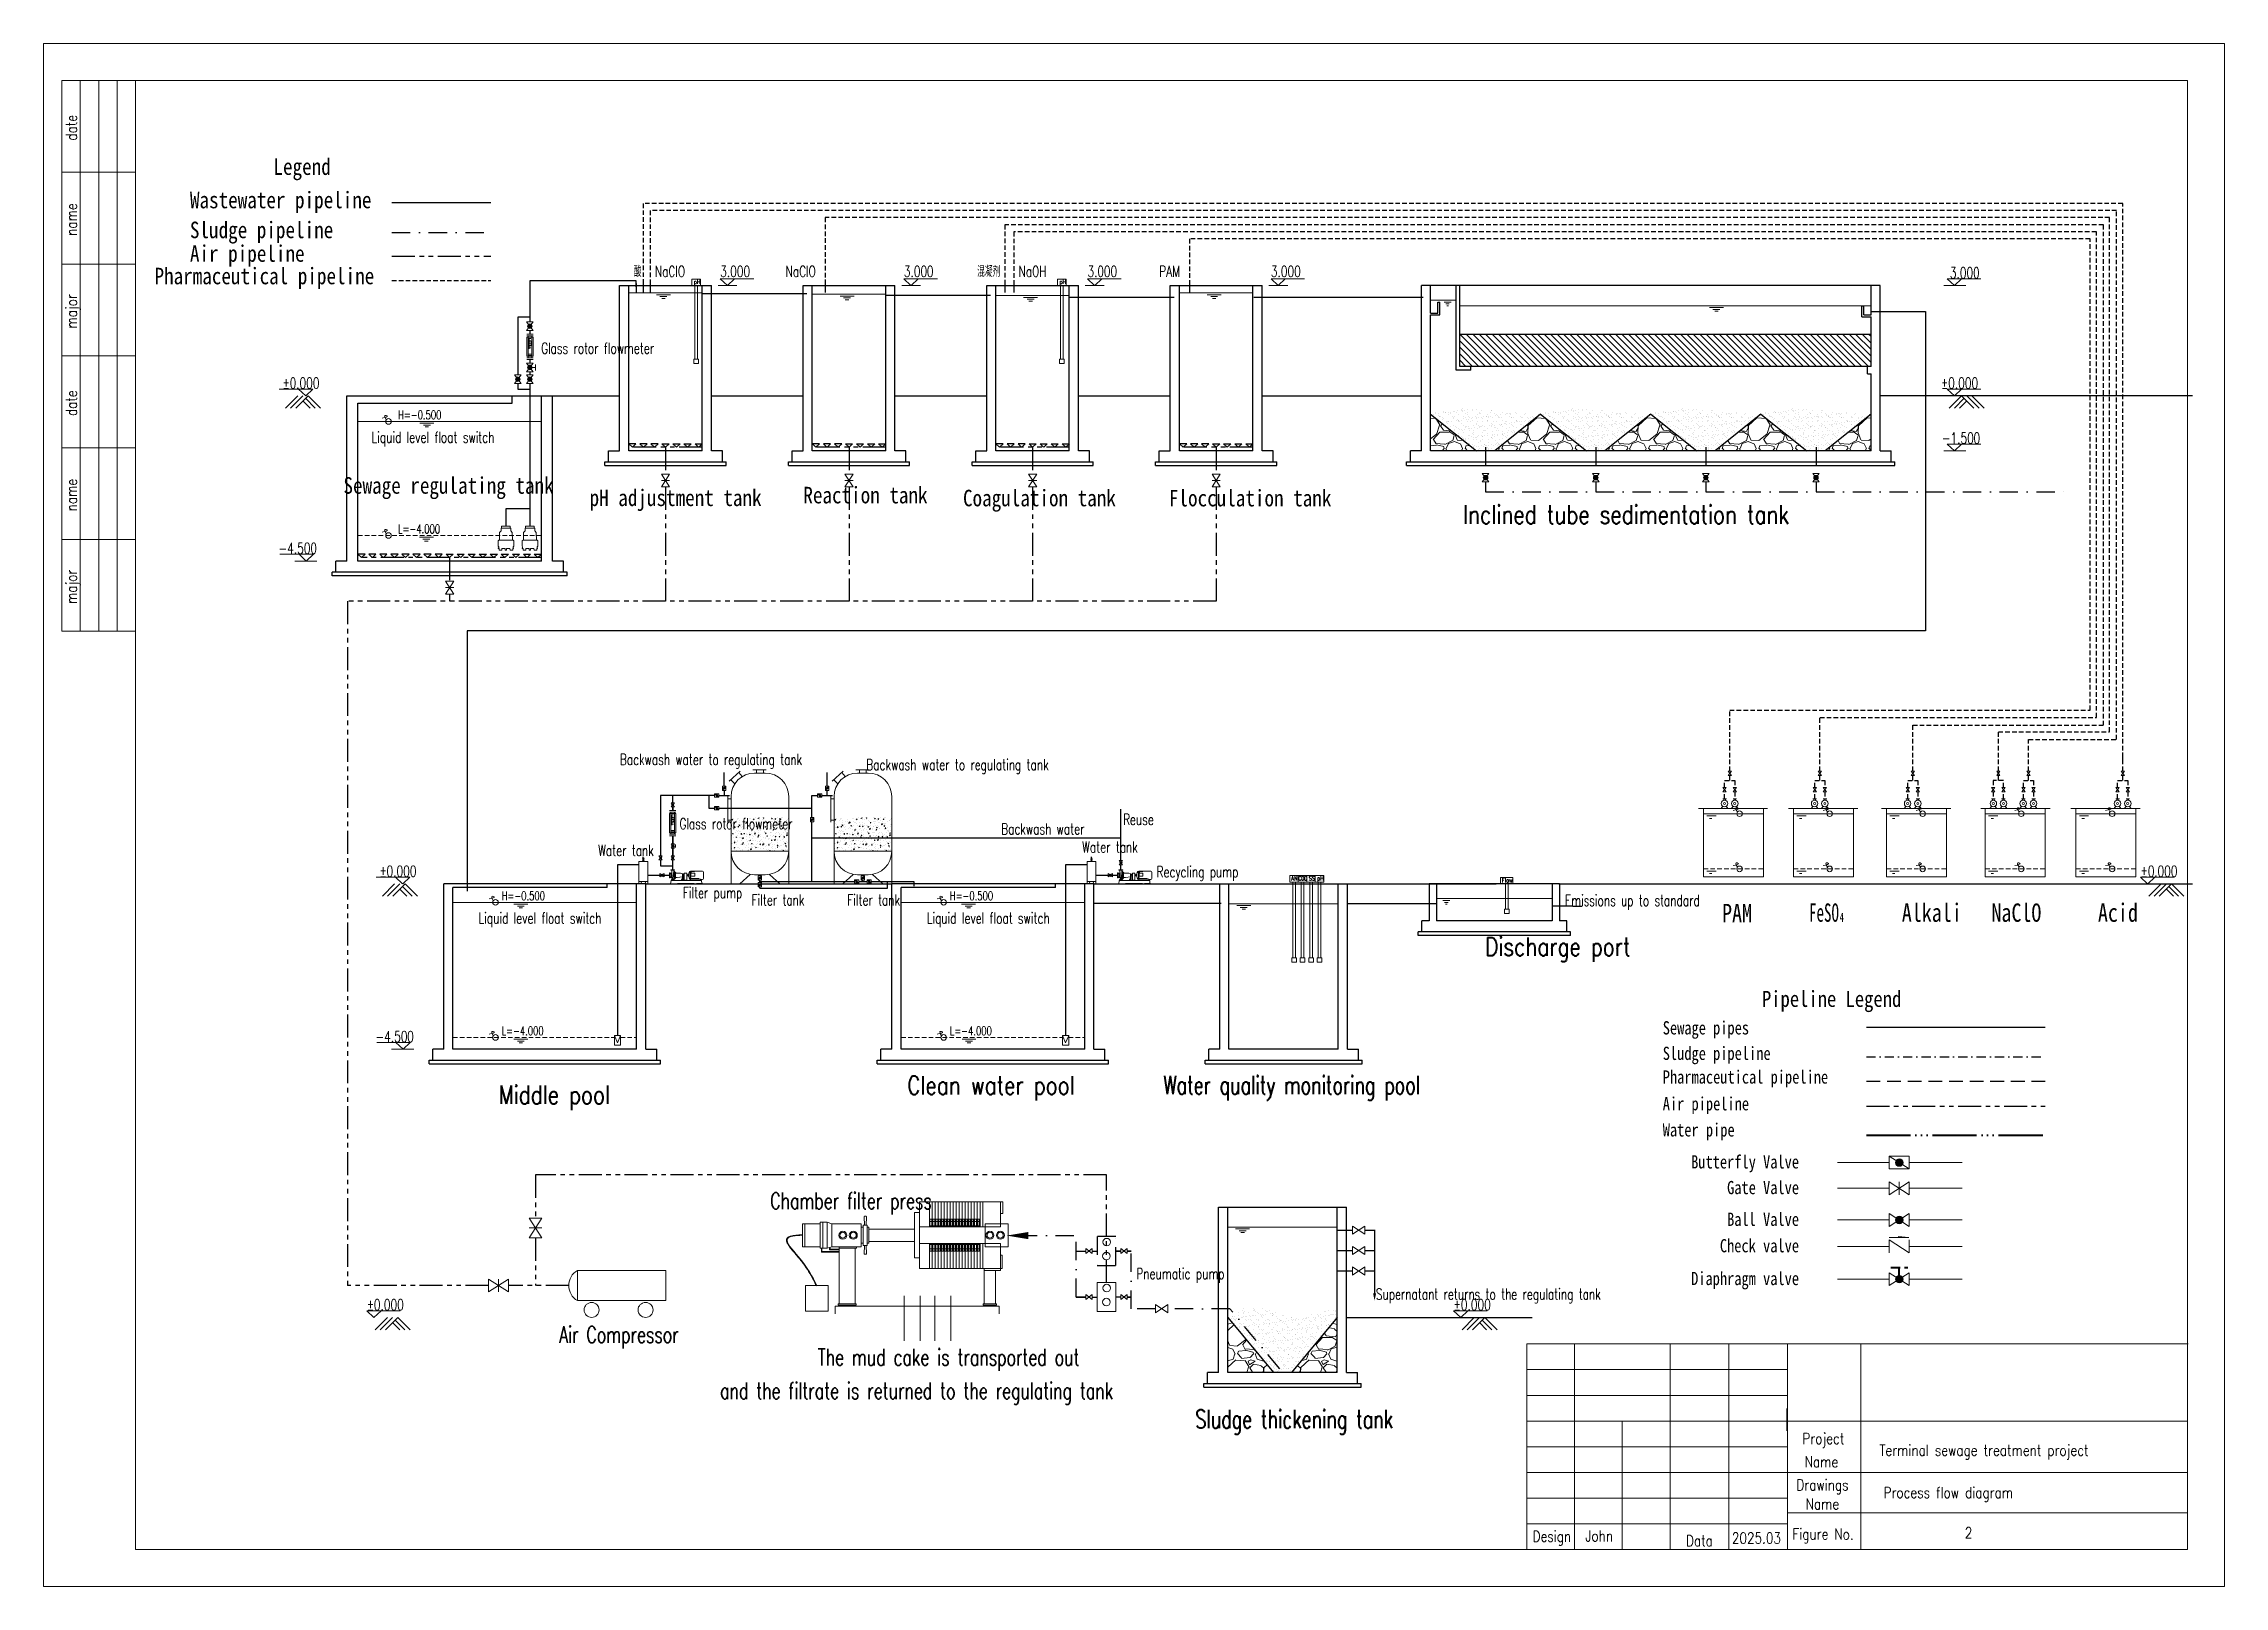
# Model space of a CAD drawing. Extents: x 838828 to 1489448, y 610351 to 848160.
# Drawn here: x 952334 to 1011734, y 753083 to 795083 of the extents above; entities that cross this region are included whole.
import ezdxf
from ezdxf.enums import TextEntityAlignment as Align

# ---------------------------------------------------------------- set-up
doc = ezdxf.new("R2010")
doc.units = 0
doc.header["$LTSCALE"] = 1000
doc.header["$MEASUREMENT"] = 0
for name, pattern in [('ACAD_ISO06W100', [36, 24, -3, 0, -3, 0, -3, 0, -3]), ('DASHDOT', [1, 0.5, -0.25, 0, -0.25]), ('HIDDEN', [0.375, 0.25, -0.125]), ('HIDDEN2', [0.1875, 0.125, -0.0625]), ('PHANTOM2', [1.25, 0.625, -0.125, 0.125, -0.125, 0.125, -0.125])]:
    doc.linetypes.add(name, pattern=pattern)
doc.layers.get('0').update_dxf_attribs({"linetype": 'CONTINUOUS', "lineweight": 13})
for name, color, linetype, lineweight in [('2', 7, 'CONTINUOUS', 13), ('D', 3, 'CONTINUOUS', 13), ('HATCH', 8, 'CONTINUOUS', 13), ('文字', 7, 'CONTINUOUS', 13), ('标注', 8, 'CONTINUOUS', 13), ('水位线', 3, 'CONTINUOUS', 13), ('池壁', 7, 'CONTINUOUS', 13), ('污水管', 4, 'HIDDEN', 40), ('自来水', 5, 'ACAD_ISO06W100', 40), ('设备', 6, 'CONTINUOUS', 13)]:
    doc.layers.add(name, color=color, linetype=linetype, lineweight=lineweight)
for name, color, linetype in [('DIM', 7, 'CONTINUOUS'), ('L', 7, 'CONTINUOUS'), ('加药管道', 1, 'HIDDEN2'), ('水构筑物', 7, 'CONTINUOUS'), ('污水', 4, 'CONTINUOUS'), ('污水管道', 1, 'CONTINUOUS'), ('污泥管道', 3, 'DASHDOT'), ('空气管道', 6, 'PHANTOM2'), ('轴线', 7, 'DASHDOT')]:
    doc.layers.add(name, color=color, linetype=linetype)
doc.styles.add('HZ', font='romans.shx', dxfattribs={"width": 0.7, "bigfont": 'gbcbig.shx'})
doc.styles.add('HZTXT', font='SimSun.ttf')
doc.styles.add('ST', font='SimSun.ttf', dxfattribs={"width": 0.8})
doc.styles.get("Standard").update_dxf_attribs({"font": 'ROMANS.SHX', "width": 1.2, "bigfont": 'gbcbig.shx'})
doc.styles.add('垂直标高', font='romans.shx', dxfattribs={"width": 0.7, "bigfont": 'gbcbig.shx'})
doc.styles.add('样式 2', font='SimSun.ttf', dxfattribs={"width": 0.8})

msp = doc.modelspace()

# ---------------------------------------------------------------- texts
at = {"style": 'HZ', "width": 0.8}
for s, p in [('date', (953242, 792792)), ('name', (953242, 790292)), ('major', (953242, 787792)), ('date', (953242, 785292)), ('name', (953242, 782792)), ('major', (953242, 780292))]:
    msp.add_text(s, height=300, rotation=90, dxfattribs=at).set_placement(p, align=Align.CENTER)
at = {"linetype": 'ByBlock', "ltscale": 200}
for s, width, p in [('Inclined tube sedimentation tank', 0.8, (990998, 782014)), ('Discharge port', 0.8, (991598, 770249)), ('Clean water pool', 0.8, (975857, 766475)), ('Water quality monitoring pool', 0.7, (982836, 766480)), ('Middle pool', 0.8, (964728, 766216)), ('Sludge thickening tank', 0.7, (983705, 757386))]:
    msp.add_text(s, height=500, dxfattribs=dict(at, width=width)).set_placement(p)
at = {"linetype": 'ByBlock', "ltscale": 200, "style": '样式 2'}
for s, height, width, p in [('PAM', 500, 0.8, (998052, 771164)), ('FeSO', 500, 0.6, (1000420, 771175)), ('Alkali', 500, 0.8, (1002948, 771175)), ('NaClO', 500, 0.8, (1005389, 771175)), ('Acid', 500, 0.8, (1008290, 771175)), ('4', 250, 0.6, (1001256, 771173))]:
    msp.add_text(s, height=height, dxfattribs=dict(at, width=width)).set_placement(p)
at = {"style": 'HZ', "width": 0.8}
for s, p in [('Project', (1000811, 756956)), ('Name', (1000759, 756325)), ('Drawings', (1000786, 755695)), ('Name', (1000786, 755177)), ('Design', (993416, 754295)), ('John', (994706, 754307)), ('Data', (997435, 754175)), ('2025.03', (998988, 754248)), ('Figure No.', (1000803, 754357))]:
    msp.add_text(s, height=300, dxfattribs=at).set_placement(p, align=Align.CENTER)
for s, p in [('Terminal sewage treatment project', (1002336, 756637)), ('Process flow diagram', (1002451, 755487)), ('2', (1004663, 754391))]:
    msp.add_text(s, height=300, dxfattribs=at).set_placement(p)
at = {"layer": '2'}
for s, width, p in [('pH', 0.7, (970046, 788539)), ('pH', 0.7, (980008, 788539)), ('AN', 0.7, (986316, 772299)), ('COD', 0.6, (986513, 772299)), ('SS', 0.7, (986794, 772299)), ('pH', 0.7, (987025, 772299)), ('Flow', 0.7, (992057, 772247))]:
    msp.add_text(s, height=117.4, dxfattribs=dict(at, width=width)).set_placement(p)
at = {"layer": 'DIM', "style": 'HZTXT', "width": 0.8}
for s, p in [('Sewage pipes', (996436, 768108)), ('Sludge pipeline', (996436, 767414)), ('Pharmaceutical pipeline', (996436, 766770)), ('Air pipeline', (996436, 766042)), ('Water pipe', (996436, 765330))]:
    msp.add_text(s, height=360, dxfattribs=at).set_placement(p)
for s, p in [('Butterfly Valve', (1000148, 764820)), ('Gate Valve', (1000148, 764120)), ('Ball Valve', (1000148, 763256)), ('Check valve', (1000148, 762537)), ('Diaphragm valve', (1000148, 761645))]:
    msp.add_text(s, height=360, dxfattribs=at).set_placement(p, align=Align.TOP_RIGHT)
at = {"layer": '文字', "linetype": 'Continuous', "style": 'ST', "width": 0.85}
for s, height, p in [('Legend', 450, (958594, 791509)), ('Wastewater pipeline', 450, (956320, 790601)), ('Sludge pipeline', 450, (956320, 789786)), ('Air pipeline', 450, (956320, 789144)), ('Pharmaceutical pipeline', 450, (955355, 788532)), ('Sewage regulating tank', 450, (960501, 782829)), ('pH adjustment tank', 450, (967206, 782494)), ('Reaction tank', 450, (973028, 782567)), ('Coagulation tank', 450, (977377, 782487)), ('Flocculation tank', 450, (982986, 782485)), ('Pipeline Legend', 437.4, (999139, 768858))]:
    msp.add_text(s, height=height, dxfattribs=at).set_placement(p)
at = {"layer": '文字', "style": '垂直标高', "width": 0.7}
for s, height, p in [('酸', 300, (968409, 788882)), ('NaClO', 300, (968982, 788882)), ('3.000', 300, (970766, 788882)), ('NaClO', 300, (972542, 788882)), ('3.000', 300, (975766, 788882)), ('混凝剂', 300, (977762, 788882)), ('NaOH', 300, (978888, 788882)), ('3.000', 300, (980766, 788882)), ('PAM', 300, (982724, 788882)), ('3.000', 300, (985766, 788882)), ('3.000', 300, (1004258, 788843)), ('±0.000', 300, (958839, 785843)), ('±0.000', 300, (1004016, 785843)), ('H=-0.500', 240, (961989, 784975)), ('-1.500', 300, (1004041, 784343)), ('L=-4.000', 240, (961989, 781870)), ('-4.500', 300, (958736, 781343)), ('±0.000', 300, (961480, 772551)), ('±0.000', 300, (1009448, 772551)), ('H=-0.500', 240, (964810, 771883)), ('H=-0.500', 240, (977017, 771883)), ('-4.500', 300, (961377, 768051)), ('L=-4.000', 240, (964810, 768205)), ('L=-4.000', 240, (977017, 768205)), ('±0.000', 300, (961135, 760750)), ('±0.000', 300, (990741, 760750))]:
    msp.add_text(s, height=height, dxfattribs=at).set_placement(p, align=Align.MIDDLE_LEFT)
for s, height, p in [('Glass rotor flowmeter', 300, (965884, 786640)), ('Liquid level float switch', 300, (961268, 784218)), ('Backwash water to regulating tank', 300, (968030, 775445)), ('Backwash water to regulating tank', 300, (974743, 775303)), ('Glass rotor flowmeter', 300, (969652, 773696)), ('Reuse', 300, (981736, 773812)), ('Backwash water', 300, (978416, 773554)), ('Water tank', 300, (967436, 772967)), ('Water tank', 300, (980619, 773061)), ('Recycling pump', 300, (982648, 772388)), ('Filter pump', 300, (969745, 771816)), ('Filter tank', 300, (971620, 771620)), ('Filter tank', 300, (974225, 771620)), ('Emissions up to standard', 300, (993770, 771605)), ('Liquid level float switch', 300, (964183, 771126)), ('Liquid level float switch', 300, (976390, 771126)), ('Chamber filter press', 450, (972126, 763354)), ('Pneumatic pump', 300, (982099, 761446)), ('Supernatant returns to the regulating tank', 300, (988622, 760889)), ('Air Compressor', 450, (966378, 759712)), ('The mud cake is transported out ', 450, (973421, 759096)), ('and the filtrate is returned to the regulating tank', 450, (970761, 758183))]:
    msp.add_text(s, height=height, dxfattribs=at).set_placement(p)

# ---------------------------------------------------------------- hatches: boundary and pattern name
at = {"layer": '污水管道'}
msp.add_hatch(color=256, dxfattribs=at).paths.add_polyline_path([(988630, 761062), (988546, 761062), (988586, 760866)])
at = {"layer": '设备'}
h = msp.add_hatch(color=256, dxfattribs=at)
h.paths.add_polyline_path([(965528, 787423, 0.144014), (965518, 787389, 0.74823), (965632, 787356)])
h.paths.add_polyline_path([(965528, 787423), (965632, 787356, 0.144014), (965642, 787389, 0.74823)])
h = msp.add_hatch(color=256, dxfattribs=at)
h.paths.add_polyline_path([(965197, 785980, 0.144014), (965187, 785946, 0.74823), (965301, 785913)])
h.paths.add_polyline_path([(965197, 785980), (965301, 785913, 0.144014), (965311, 785946, 0.74823)])
h = msp.add_hatch(color=256, dxfattribs=at)
h.paths.add_polyline_path([(965528, 786302, 0.144014), (965518, 786268, 0.74823), (965632, 786235)])
h.paths.add_polyline_path([(965528, 786302), (965632, 786235, 0.144014), (965642, 786268, 0.74823)])
h = msp.add_hatch(color=256, dxfattribs=at)
h.paths.add_polyline_path([(965528, 785980, 0.144014), (965518, 785946, 0.74823), (965632, 785913)])
h.paths.add_polyline_path([(965528, 785980), (965632, 785913, 0.144014), (965642, 785946, 0.74823)])
h = msp.add_hatch(color=256, dxfattribs=at)
h.paths.add_polyline_path([(991559, 783300, 0.144014), (991549, 783266, 0.74823), (991663, 783233)])
h.paths.add_polyline_path([(991559, 783300), (991663, 783233, 0.144014), (991673, 783266, 0.74823)])
h = msp.add_hatch(color=256, dxfattribs=at)
h.paths.add_polyline_path([(994559, 783300, 0.144014), (994549, 783266, 0.74823), (994663, 783233)])
h.paths.add_polyline_path([(994559, 783300), (994663, 783233, 0.144014), (994673, 783266, 0.74823)])
h = msp.add_hatch(color=256, dxfattribs=at)
h.paths.add_polyline_path([(997559, 783300, 0.144014), (997549, 783266, 0.74823), (997663, 783233)])
h.paths.add_polyline_path([(997559, 783300), (997663, 783233, 0.144014), (997673, 783266, 0.74823)])
h = msp.add_hatch(color=256, dxfattribs=at)
h.paths.add_polyline_path([(1000559, 783300, 0.144014), (1000549, 783266, 0.74823), (1000663, 783233)])
h.paths.add_polyline_path([(1000559, 783300), (1000663, 783233, 0.144014), (1000673, 783266, 0.74823)])
h = msp.add_hatch(color=256, dxfattribs=at)
h.paths.add_polyline_path([(970648, 774630, 0.144014), (970644, 774617, 0.74823), (970691, 774603)])
h.paths.add_polyline_path([(970648, 774630), (970691, 774603, 0.144014), (970695, 774617, 0.74823)])
h = msp.add_hatch(color=256, dxfattribs=at)
h.paths.add_polyline_path([(970860, 774789, 0.144014), (970874, 774785, 0.74823), (970888, 774832)])
h.paths.add_polyline_path([(970860, 774789), (970888, 774832, 0.144014), (970874, 774836, 0.74823)])
h = msp.add_hatch(color=256, dxfattribs=at)
h.paths.add_polyline_path([(973453, 774630, 0.144014), (973449, 774617, 0.74823), (973496, 774603)])
h.paths.add_polyline_path([(973453, 774630), (973496, 774603, 0.144014), (973500, 774617, 0.74823)])
h = msp.add_hatch(color=256, dxfattribs=at)
h.paths.add_polyline_path([(973665, 774789, 0.144014), (973679, 774785, 0.74823), (973693, 774832)])
h.paths.add_polyline_path([(973665, 774789), (973693, 774832, 0.144014), (973679, 774836, 0.74823)])
h = msp.add_hatch(color=256, dxfattribs=at)
h.paths.add_polyline_path([(969443, 774376, 0.144014), (969439, 774359, 0.74823), (969495, 774343)])
h.paths.add_polyline_path([(969443, 774376), (969495, 774343, 0.144014), (969500, 774359, 0.74823)])
h = msp.add_hatch(color=256, dxfattribs=at)
h.paths.add_polyline_path([(970648, 774286, 0.144014), (970644, 774272, 0.74823), (970691, 774258)])
h.paths.add_polyline_path([(970648, 774286), (970691, 774258, 0.144014), (970695, 774272, 0.74823)])
h = msp.add_hatch(color=256, dxfattribs=at)
h.paths.add_polyline_path([(973250, 773935, 0.144014), (973264, 773931, 0.74823), (973278, 773978)])
h.paths.add_polyline_path([(973250, 773935), (973278, 773978, 0.144014), (973264, 773982, 0.74823)])
h = msp.add_hatch(color=256, dxfattribs=at)
h.paths.add_polyline_path([(968656, 772883, 0.144014), (968653, 772875, 0.74823), (968682, 772867)])
h.paths.add_polyline_path([(968656, 772883), (968682, 772867, 0.144014), (968684, 772875, 0.74823)])
h = msp.add_hatch(color=256, dxfattribs=at)
h.paths.add_polyline_path([(969112, 772933, 0.144014), (969107, 772917, 0.74823), (969164, 772900)])
h.paths.add_polyline_path([(969112, 772933), (969164, 772900, 0.144014), (969169, 772917, 0.74823)])
h = msp.add_hatch(color=256, dxfattribs=at)
h.paths.add_polyline_path([(969443, 773255, 0.144014), (969439, 773238, 0.74823), (969495, 773222)])
h.paths.add_polyline_path([(969443, 773255), (969495, 773222, 0.144014), (969500, 773238, 0.74823)])
h = msp.add_hatch(color=256, dxfattribs=at)
h.paths.add_polyline_path([(969443, 772933, 0.144014), (969439, 772917, 0.74823), (969495, 772900)])
h.paths.add_polyline_path([(969443, 772933), (969495, 772900, 0.144014), (969500, 772917, 0.74823)])
h = msp.add_hatch(color=256, dxfattribs=at)
h.paths.add_polyline_path([(980863, 772883, 0.144014), (980861, 772875, 0.74823), (980889, 772867)])
h.paths.add_polyline_path([(980863, 772883), (980889, 772867, 0.144014), (980892, 772875, 0.74823)])
h = msp.add_hatch(color=256, dxfattribs=at)
h.paths.add_polyline_path([(981651, 772800, 0.144014), (981646, 772784, 0.74823), (981703, 772767)])
h.paths.add_polyline_path([(981651, 772800), (981703, 772767, 0.144014), (981708, 772784, 0.74823)])
h = msp.add_hatch(color=256, dxfattribs=at)
h.paths.add_polyline_path([(969154, 772459, 0.144014), (969149, 772442, 0.74823), (969206, 772425)])
h.paths.add_polyline_path([(969154, 772459), (969206, 772425, 0.144014), (969211, 772442, 0.74823)])
h = msp.add_hatch(color=256, dxfattribs=at)
h.paths.add_polyline_path([(971831, 772345, 0.144014), (971845, 772341, 0.74823), (971858, 772388)])
h.paths.add_polyline_path([(971831, 772345), (971858, 772388, 0.144014), (971845, 772392, 0.74823)])
h = msp.add_hatch(color=256, dxfattribs=at)
h.paths.add_polyline_path([(971831, 772163, 0.144014), (971845, 772158, 0.74823), (971858, 772206)])
h.paths.add_polyline_path([(971831, 772163), (971858, 772206, 0.144014), (971845, 772210, 0.74823)])
h = msp.add_hatch(color=256, dxfattribs=at)
h.paths.add_polyline_path([(974457, 772288, 0.144014), (974453, 772274, 0.74823), (974500, 772260)])
h.paths.add_polyline_path([(974457, 772288), (974500, 772260, 0.144014), (974504, 772274, 0.74823)])
h = msp.add_hatch(color=256, dxfattribs=at)
h.paths.add_polyline_path([(974636, 772345, 0.144014), (974649, 772341, 0.74823), (974663, 772388)])
h.paths.add_polyline_path([(974636, 772345), (974663, 772388, 0.144014), (974649, 772392, 0.74823)])
h = msp.add_hatch(color=256, dxfattribs=at)
h.paths.add_polyline_path([(974799, 772288, 0.144014), (974795, 772274, 0.74823), (974842, 772260)])
h.paths.add_polyline_path([(974799, 772288), (974842, 772260, 0.144014), (974846, 772274, 0.74823)])
h = msp.add_hatch(color=256, dxfattribs=at)
h.paths.add_polyline_path([(981361, 772459, 0.144014), (981356, 772442, 0.74823), (981413, 772425)])
h.paths.add_polyline_path([(981361, 772459), (981413, 772425, 0.144014), (981418, 772442, 0.74823)])
h = msp.add_hatch(color=256, dxfattribs=at)
h.paths.add_polyline_path([(1002793, 764677, 0.144014), (1002777, 764621, 0.74823), (1002966, 764566)])
h.paths.add_polyline_path([(1002793, 764677), (1002966, 764566, 0.144014), (1002983, 764621, 0.74823)])
h = msp.add_hatch(color=256, dxfattribs=at)
h.paths.add_polyline_path([(1002793, 763113, 0.144014), (1002777, 763057, 0.74823), (1002966, 763002)])
h.paths.add_polyline_path([(1002793, 763113), (1002966, 763002, 0.144014), (1002983, 763057, 0.74823)])
msp.add_hatch(color=256, dxfattribs=at).paths.add_polyline_path([(1003139, 762576), (1002849, 762610), (1002943, 762576)])
h = msp.add_hatch(color=256, dxfattribs=at)
h.paths.add_polyline_path([(1002793, 761501, 0.144014), (1002777, 761446, 0.74823), (1002966, 761390)])
h.paths.add_polyline_path([(1002793, 761501), (1002966, 761390, 0.144014), (1002983, 761446, 0.74823)])

# ---------------------------------------------------------------- linework, layer by layer
at = {"linetype": 'Continuous'}
for p, q in [((1011734, 795083), (952334, 795083)), ((952334, 795083), (952334, 753083)), ((1011734, 753083), (1011734, 795083)), ((952834, 794083), (952834, 779083)), ((954834, 794083), (952834, 794083)), ((953334, 794083), (953334, 779083)), ((953834, 794083), (953834, 779083)), ((954334, 794083), (954334, 779083)), ((1010734, 794083), (954834, 794083)), ((954834, 794083), (954834, 754083)), ((1010734, 754083), (1010734, 794083)), ((954834, 791583), (952834, 791583)), ((954834, 789083), (952834, 789083)), ((954834, 786583), (952834, 786583)), ((954834, 784083), (952834, 784083)), ((954834, 781583), (952834, 781583)), ((954834, 779083), (952834, 779083)), ((952334, 753083), (1011734, 753083))]:
    msp.add_line(p, q, dxfattribs=at)
at = {"linetype": 'ByBlock', "ltscale": 200}
for p, q in [((997545, 772397), (999178, 772397)), ((999999, 772397), (1001632, 772397)), ((1002532, 772397), (1004165, 772397)), ((1006850, 772397), (1005217, 772397)), ((1007692, 772397), (1009325, 772397))]:
    msp.add_line(p, q, dxfattribs=at)
for p, q in [((967964, 767878), (967881, 768083)), ((967964, 767878), (968048, 768083)), ((980172, 767878), (980088, 768083)), ((980172, 767878), (980256, 768083)), ((1001198, 764621), (1002608, 764621)), ((1003152, 764621), (1004596, 764621)), ((1001198, 763921), (1002608, 763921)), ((1003152, 763921), (1004596, 763921)), ((976460, 763551), (976460, 762867)), ((976541, 763551), (976541, 762867)), ((976622, 763551), (976622, 762867)), ((976704, 763551), (976704, 762867)), ((976785, 763551), (976785, 762867)), ((976866, 763551), (976866, 762867)), ((976947, 763551), (976947, 762867)), ((977028, 763551), (977028, 762867)), ((977109, 763551), (977109, 762867)), ((977190, 763551), (977190, 762867)), ((977272, 763551), (977272, 762867)), ((977353, 763551), (977353, 762867)), ((977434, 763551), (977434, 762867)), ((977515, 763551), (977515, 762867)), ((977596, 763551), (977596, 762867)), ((977677, 763551), (977677, 762867)), ((977759, 763551), (977759, 762867)), ((977840, 763551), (977840, 762867)), ((977921, 763551), (977921, 762867)), ((973003, 762956), (973003, 762327)), ((973487, 762956), (973003, 762956)), ((973065, 762956), (973065, 762327)), ((973487, 762995), (973487, 762288)), ((973676, 762995), (973487, 762995)), ((973555, 762995), (973555, 762288)), ((973676, 762995), (973676, 762288)), ((973803, 762956), (973676, 762995)), ((973803, 762956), (973803, 762327)), ((974602, 762956), (973803, 762956)), ((974602, 762956), (974602, 762327)), ((974602, 762858), (974661, 762858)), ((974661, 762920), (974770, 762920)), ((974661, 762920), (974661, 762858)), ((974661, 762364), (974661, 762858)), ((974770, 762920), (974770, 762858)), ((974770, 762364), (974770, 762858)), ((974770, 762858), (974810, 762858)), ((974810, 762858), (974810, 762426)), ((974810, 762811), (976052, 762811)), ((976524, 763016), (976477, 763016)), ((976524, 762895), (976477, 762895)), ((976606, 763016), (976558, 763016)), ((976606, 762895), (976558, 762895)), ((976687, 763016), (976639, 763016)), ((976687, 762895), (976639, 762895)), ((976768, 763016), (976721, 763016)), ((976768, 762895), (976721, 762895)), ((976849, 763016), (976802, 763016)), ((976849, 762895), (976802, 762895)), ((976930, 763016), (976883, 763016)), ((976930, 762895), (976883, 762895)), ((977011, 763016), (976964, 763016)), ((977011, 762895), (976964, 762895)), ((977093, 763016), (977045, 763016)), ((977093, 762895), (977045, 762895)), ((977174, 763016), (977126, 763016)), ((977174, 762895), (977126, 762895)), ((977255, 763016), (977208, 763016)), ((977255, 762895), (977208, 762895)), ((977336, 763016), (977289, 763016)), ((977336, 762895), (977289, 762895)), ((977417, 763016), (977370, 763016)), ((977417, 762895), (977370, 762895)), ((977498, 763016), (977451, 763016)), ((977498, 762895), (977451, 762895)), ((977579, 763016), (977532, 763016)), ((977579, 762895), (977532, 762895)), ((977661, 763016), (977613, 763016)), ((977661, 762895), (977613, 762895)), ((977742, 763016), (977694, 763016)), ((977742, 762895), (977694, 762895)), ((977823, 763016), (977776, 763016)), ((977823, 762895), (977776, 762895)), ((977981, 762956), (977981, 762327)), ((978606, 762956), (977981, 762956)), ((978606, 762956), (978606, 762327)), ((1001198, 763057), (1002608, 763057)), ((1003152, 763057), (1004596, 763057)), ((973487, 762327), (973003, 762327)), ((973676, 762288), (973487, 762288)), ((973518, 762288), (973518, 762183)), ((973518, 762183), (974003, 762183)), ((973535, 762288), (973535, 762199)), ((973535, 762199), (974003, 762199)), ((973803, 762327), (973676, 762288)), ((973739, 762308), (973739, 762242)), ((973739, 762242), (974003, 762242)), ((973762, 762315), (973762, 762261)), ((973762, 762261), (974003, 762261)), ((974602, 762327), (973803, 762327)), ((974602, 762426), (974661, 762426)), ((974661, 762364), (974770, 762364)), ((974770, 762426), (974810, 762426)), ((974810, 762473), (976052, 762473)), ((976460, 761732), (976460, 762417)), ((976524, 762388), (976477, 762388)), ((976524, 762268), (976477, 762268)), ((976541, 761732), (976541, 762417)), ((976606, 762388), (976558, 762388)), ((976606, 762268), (976558, 762268)), ((976622, 761732), (976622, 762417)), ((976687, 762388), (976639, 762388)), ((976687, 762268), (976639, 762268)), ((976704, 761732), (976704, 762417)), ((976768, 762388), (976721, 762388)), ((976768, 762268), (976721, 762268)), ((976785, 761732), (976785, 762417)), ((976849, 762388), (976802, 762388)), ((976849, 762268), (976802, 762268)), ((976866, 761732), (976866, 762417)), ((976930, 762388), (976883, 762388)), ((976930, 762268), (976883, 762268)), ((976947, 761732), (976947, 762417)), ((977011, 762388), (976964, 762388)), ((977011, 762268), (976964, 762268)), ((977028, 761732), (977028, 762417)), ((977093, 762388), (977045, 762388)), ((977093, 762268), (977045, 762268)), ((977109, 761732), (977109, 762417)), ((977174, 762388), (977126, 762388)), ((977174, 762268), (977126, 762268)), ((977190, 761732), (977190, 762417)), ((977255, 762388), (977208, 762388)), ((977255, 762268), (977208, 762268)), ((977272, 761732), (977272, 762417)), ((977336, 762388), (977289, 762388)), ((977336, 762268), (977289, 762268)), ((977353, 761732), (977353, 762417)), ((977417, 762388), (977370, 762388)), ((977417, 762268), (977370, 762268)), ((977434, 761732), (977434, 762417)), ((977498, 762388), (977451, 762388)), ((977498, 762268), (977451, 762268)), ((977515, 761732), (977515, 762417)), ((977579, 762388), (977532, 762388)), ((977579, 762268), (977532, 762268)), ((977596, 761732), (977596, 762417)), ((977661, 762388), (977613, 762388)), ((977661, 762268), (977613, 762268)), ((977677, 761732), (977677, 762417)), ((977742, 762388), (977694, 762388)), ((977742, 762268), (977694, 762268)), ((977759, 761732), (977759, 762417)), ((977759, 762413), (977759, 761734)), ((977823, 762388), (977776, 762388)), ((977823, 762268), (977776, 762268)), ((977840, 762413), (977840, 761734)), ((977921, 762413), (977921, 761734)), ((978606, 762327), (977981, 762327)), ((1001198, 762338), (1002608, 762338)), ((1003152, 762338), (1004596, 762338)), ((1001198, 761446), (1002608, 761446)), ((1003152, 761446), (1004596, 761446)), ((978358, 760709), (973891, 760709)), ((973891, 760709), (973891, 760498)), ((978358, 760709), (978358, 760498)), ((992734, 754083), (992734, 759683)), ((992734, 759683), (1010734, 759683)), ((992745, 759683), (1010745, 759683)), ((994034, 754083), (994034, 759683)), ((996634, 754083), (996634, 759683)), ((998234, 754083), (998234, 759683)), ((999834, 754083), (999834, 759683)), ((1001834, 754083), (1001834, 759683)), ((992734, 758983), (999834, 758983)), ((992734, 758283), (999834, 758283)), ((992734, 757583), (1010734, 757583)), ((995334, 754083), (995334, 757583)), ((999416, 757584), (1000071, 757584)), ((999816, 757315), (999816, 757929)), ((992734, 756883), (999834, 756883)), ((992734, 756183), (999834, 756183)), ((999834, 756183), (1010734, 756183)), ((992734, 755483), (999834, 755483)), ((999834, 755083), (1010734, 755083)), ((992734, 754783), (999834, 754783)), ((954834, 754083), (1010734, 754083))]:
    msp.add_line(p, q)
for points in [[(976193, 762867), (978395, 762867), (978395, 763551), (976193, 763551), (976193, 761732), (978395, 761732), (978395, 762413), (976193, 762413)], [(974003, 760774), (974003, 762327), (974436, 762327)], [(974436, 762289), (974436, 760774)], [(977954, 760774), (977954, 761685), (978265, 761685), (978265, 760774)]]:
    msp.add_lwpolyline(points)
for points in [[(978395, 763551), (978459, 763551), (978459, 763237), (978395, 763237)], [(978395, 763551), (978395, 763551), (978395, 763265), (978395, 763265)], [(976193, 763261), (976052, 763261), (976052, 762023), (976193, 762023)], [(976524, 762867), (976477, 762867), (976477, 763078), (976524, 763078)], [(976606, 762867), (976558, 762867), (976558, 763078), (976606, 763078)], [(976687, 762867), (976639, 762867), (976639, 763078), (976687, 763078)], [(976768, 762867), (976721, 762867), (976721, 763078), (976768, 763078)], [(976849, 762867), (976802, 762867), (976802, 763078), (976849, 763078)], [(976930, 762867), (976883, 762867), (976883, 763078), (976930, 763078)], [(977011, 762867), (976964, 762867), (976964, 763078), (977011, 763078)], [(977093, 762867), (977045, 762867), (977045, 763078), (977093, 763078)], [(977174, 762867), (977126, 762867), (977126, 763078), (977174, 763078)], [(977255, 762867), (977208, 762867), (977208, 763078), (977255, 763078)], [(977336, 762867), (977289, 762867), (977289, 763078), (977336, 763078)], [(977417, 762867), (977370, 762867), (977370, 763078), (977417, 763078)], [(977498, 762867), (977451, 762867), (977451, 763078), (977498, 763078)], [(977579, 762867), (977532, 762867), (977532, 763078), (977579, 763078)], [(977661, 762867), (977613, 762867), (977613, 763078), (977661, 763078)], [(977742, 762867), (977694, 762867), (977694, 763078), (977742, 763078)], [(977823, 762867), (977776, 762867), (977776, 763078), (977823, 763078)], [(974475, 762327), (974003, 762327), (974003, 762289), (974475, 762289)], [(976524, 762417), (976477, 762417), (976477, 762206), (976524, 762206)], [(976606, 762417), (976558, 762417), (976558, 762206), (976606, 762206)], [(976687, 762417), (976639, 762417), (976639, 762206), (976687, 762206)], [(976768, 762417), (976721, 762417), (976721, 762206), (976768, 762206)], [(976849, 762417), (976802, 762417), (976802, 762206), (976849, 762206)], [(976930, 762417), (976883, 762417), (976883, 762206), (976930, 762206)], [(977011, 762417), (976964, 762417), (976964, 762206), (977011, 762206)], [(977093, 762417), (977045, 762417), (977045, 762206), (977093, 762206)], [(977174, 762417), (977126, 762417), (977126, 762206), (977174, 762206)], [(977255, 762417), (977208, 762417), (977208, 762206), (977255, 762206)], [(977336, 762417), (977289, 762417), (977289, 762206), (977336, 762206)], [(977417, 762417), (977370, 762417), (977370, 762206), (977417, 762206)], [(977498, 762417), (977451, 762417), (977451, 762206), (977498, 762206)], [(977579, 762417), (977532, 762417), (977532, 762206), (977579, 762206)], [(977661, 762417), (977613, 762417), (977613, 762206), (977661, 762206)], [(977742, 762417), (977694, 762417), (977694, 762206), (977742, 762206)], [(977823, 762417), (977776, 762417), (977776, 762206), (977823, 762206)], [(977954, 761685), (977954, 761734), (978395, 761734), (978395, 761685)], [(978395, 762102), (978444, 762102), (978444, 761734), (978395, 761734)], [(974464, 760742), (973972, 760742), (973972, 760774), (974464, 760774)], [(978293, 760742), (977923, 760742), (977923, 760774), (978293, 760774)]]:
    msp.add_lwpolyline(points, close=True)
for points in [[(974735, 762920), (974698, 762920), (974685, 763143, -0.414214), (974700, 763158), (974731, 763158, -0.414214), (974746, 763143)], [(974735, 762364), (974698, 762364), (974685, 762140, 0.414214), (974700, 762125), (974731, 762125, 0.414214), (974746, 762140)]]:
    msp.add_lwpolyline(points, format="xyb", close=True)
for centre, radius in [((974104, 762642), 109), ((974104, 762642), 79.8), ((974389, 762642), 109), ((974389, 762642), 79.8), ((978110, 762642), 109), ((978110, 762642), 79.8), ((978395, 762642), 109), ((978395, 762642), 79.8)]:
    msp.add_circle(centre, radius)
at = {"layer": '2'}
for p, q in [((969993, 788672), (970224, 788672)), ((969993, 788497), (969993, 788672)), ((970224, 788497), (969993, 788497)), ((970073, 788497), (970144, 788497)), ((970073, 786489), (970073, 788497)), ((970144, 788497), (970144, 786489)), ((970224, 788672), (970224, 788497)), ((979955, 788672), (980186, 788672)), ((979955, 788497), (979955, 788672)), ((980186, 788497), (979955, 788497)), ((980035, 788497), (980106, 788497)), ((980035, 786489), (980035, 788497)), ((980106, 788497), (980106, 786489)), ((980186, 788672), (980186, 788497)), ((965495, 787177), (965666, 787177)), ((965495, 787130), (965666, 787130)), ((965495, 787092), (965666, 787092)), ((965495, 786570), (965495, 787092)), ((965531, 787130), (965531, 786532)), ((965531, 787058), (965601, 787058)), ((965630, 787130), (965630, 786532)), ((965666, 787092), (965666, 786570)), ((965666, 786570), (965495, 786570)), ((965495, 786532), (965666, 786532)), ((965495, 786486), (965666, 786486)), ((965531, 787035), (965568, 787035)), ((965531, 787015), (965568, 787015)), ((965531, 786993), (965601, 786993)), ((965531, 786973), (965568, 786973)), ((965531, 786953), (965568, 786953)), ((965531, 786931), (965601, 786931)), ((965531, 786910), (965568, 786910)), ((965531, 786890), (965568, 786890)), ((965531, 786868), (965601, 786868)), ((965531, 786847), (965568, 786847)), ((965531, 786827), (965568, 786827)), ((965531, 786805), (965601, 786805)), ((965531, 786785), (965568, 786785)), ((965531, 786632), (965630, 786632)), ((965531, 786595), (965531, 786632)), ((965630, 786595), (965531, 786595)), ((965545, 786978), (965622, 786978)), ((965559, 786860), (965545, 786978)), ((965601, 786860), (965559, 786860)), ((965622, 786978), (965601, 786860)), ((965630, 786632), (965630, 786595)), ((970045, 786489), (970172, 786489)), ((970045, 786370), (970045, 786489)), ((970144, 786489), (970073, 786489)), ((970172, 786489), (970172, 786370)), ((980007, 786489), (980134, 786489)), ((980007, 786370), (980007, 786489)), ((980106, 786489), (980035, 786489)), ((980134, 786489), (980134, 786370)), ((970172, 786370), (970045, 786370)), ((980134, 786370), (980007, 786370)), ((964755, 781774), (964748, 781562)), ((964755, 781774), (964794, 781815)), ((964804, 781888), (964794, 781878)), ((964794, 781878), (964794, 781815)), ((964804, 781888), (965044, 781888)), ((964810, 781937), (964810, 781888)), ((964820, 781947), (965034, 781947)), ((965044, 781937), (965044, 781888)), ((965050, 781888), (965060, 781878)), ((965060, 781878), (965060, 781815)), ((965099, 781774), (965060, 781815)), ((965099, 781774), (965106, 781562)), ((965408, 781774), (965401, 781562)), ((965408, 781774), (965447, 781815)), ((965457, 781888), (965447, 781878)), ((965447, 781878), (965447, 781815)), ((965457, 781888), (965697, 781888)), ((965463, 781937), (965463, 781888)), ((965473, 781947), (965687, 781947)), ((965697, 781937), (965697, 781888)), ((965703, 781888), (965713, 781878)), ((965713, 781878), (965713, 781815)), ((965752, 781774), (965713, 781815)), ((965752, 781774), (965759, 781562)), ((964715, 781544), (964715, 781399)), ((964729, 781384), (964715, 781399)), ((964719, 781358), (964729, 781358)), ((964719, 781358), (964719, 781338)), ((964739, 781338), (964719, 781338)), ((964729, 781384), (964729, 781358)), ((964733, 781562), (965121, 781562)), ((964739, 781338), (964743, 781297)), ((964743, 781297), (964813, 781297)), ((964813, 781297), (964817, 781338)), ((964817, 781338), (964910, 781338)), ((964910, 781338), (964910, 781297)), ((964910, 781297), (964944, 781297)), ((964944, 781338), (964944, 781297)), ((964944, 781338), (965036, 781338)), ((965041, 781297), (965036, 781338)), ((965111, 781297), (965041, 781297)), ((965115, 781338), (965111, 781297)), ((965115, 781338), (965135, 781338)), ((965125, 781384), (965139, 781399)), ((965125, 781384), (965125, 781358)), ((965135, 781358), (965125, 781358)), ((965135, 781358), (965135, 781338)), ((965139, 781544), (965139, 781399)), ((965368, 781544), (965368, 781399)), ((965382, 781384), (965368, 781399)), ((965372, 781358), (965382, 781358)), ((965372, 781358), (965372, 781338)), ((965392, 781338), (965372, 781338)), ((965382, 781384), (965382, 781358)), ((965386, 781562), (965774, 781562)), ((965392, 781338), (965396, 781297)), ((965396, 781297), (965466, 781297)), ((965466, 781297), (965471, 781338)), ((965471, 781338), (965563, 781338)), ((965563, 781338), (965563, 781297)), ((965563, 781297), (965597, 781297)), ((965597, 781338), (965597, 781297)), ((965597, 781338), (965690, 781338)), ((965694, 781297), (965690, 781338)), ((965764, 781297), (965694, 781297)), ((965768, 781338), (965764, 781297)), ((965768, 781338), (965788, 781338)), ((965778, 781384), (965792, 781399)), ((965778, 781384), (965778, 781358)), ((965788, 781358), (965778, 781358)), ((965788, 781358), (965788, 781338)), ((965792, 781544), (965792, 781399)), ((971010, 775001), (971311, 775279)), ((971267, 775239), (971365, 775132)), ((971651, 775314), (972015, 775314)), ((971990, 775223), (971699, 775223)), ((971751, 775223), (971751, 775303)), ((971938, 775223), (971938, 775303)), ((973815, 775001), (974116, 775279)), ((974072, 775239), (974170, 775132)), ((974456, 775314), (974820, 775314)), ((974795, 775223), (974504, 775223)), ((974556, 775223), (974556, 775303)), ((974743, 775223), (974743, 775303)), ((970970, 774593), (970970, 773889)), ((971053, 775041), (971158, 774931)), ((971059, 774583), (971059, 773096)), ((972630, 773096), (972630, 774583)), ((973775, 774593), (973775, 773889)), ((973858, 775041), (973963, 774931)), ((973864, 774583), (973864, 773096)), ((975435, 773096), (975435, 774583)), ((969384, 774205), (969555, 774205)), ((969384, 774159), (969555, 774159)), ((969384, 774121), (969555, 774121)), ((969384, 773599), (969384, 774121)), ((969421, 774159), (969421, 773561)), ((969421, 774086), (969491, 774086)), ((969421, 774064), (969458, 774064)), ((969421, 774044), (969458, 774044)), ((969421, 774022), (969491, 774022)), ((969421, 774002), (969458, 774002)), ((969434, 774007), (969511, 774007)), ((969449, 773889), (969434, 774007)), ((969511, 774007), (969490, 773889)), ((969520, 774159), (969520, 773561)), ((969555, 774121), (969555, 773599)), ((970970, 774522), (971059, 774522)), ((973775, 774522), (973864, 774522)), ((969555, 773599), (969384, 773599)), ((969384, 773561), (969555, 773561)), ((969384, 773514), (969555, 773514)), ((969421, 773981), (969458, 773981)), ((969421, 773960), (969491, 773960)), ((969421, 773939), (969458, 773939)), ((969421, 773919), (969458, 773919)), ((969421, 773897), (969491, 773897)), ((969421, 773876), (969458, 773876)), ((969421, 773856), (969458, 773856)), ((969421, 773834), (969491, 773834)), ((969421, 773814), (969458, 773814)), ((969421, 773661), (969520, 773661)), ((969421, 773624), (969421, 773661)), ((969520, 773624), (969421, 773624)), ((969490, 773889), (969449, 773889)), ((969520, 773661), (969520, 773624)), ((970970, 773945), (971059, 773945)), ((973775, 773945), (973864, 773945)), ((968547, 772814), (968791, 772814)), ((968547, 772273), (968547, 772814)), ((968791, 772814), (968791, 772273)), ((971059, 773096), (971059, 772205)), ((971059, 773094), (972630, 773094)), ((972630, 773096), (972630, 772205)), ((973864, 773096), (973864, 772205)), ((973864, 773094), (975435, 773094)), ((975435, 773096), (975435, 772205)), ((980755, 772814), (980999, 772814)), ((980755, 772273), (980755, 772814)), ((980999, 772814), (980999, 772273)), ((968547, 772273), (968631, 772273)), ((968547, 772205), (968547, 772273)), ((968791, 772273), (968547, 772273)), ((968594, 772205), (968547, 772205)), ((968631, 772273), (968594, 772205)), ((968791, 772273), (968708, 772273)), ((968708, 772273), (968745, 772205)), ((968745, 772205), (968791, 772205)), ((968791, 772205), (968791, 772273)), ((969380, 772510), (969380, 772371)), ((969380, 772371), (969380, 772510)), ((969380, 772510), (969389, 772510)), ((969380, 772371), (969389, 772371)), ((969389, 772371), (969389, 772510)), ((969389, 772371), (969389, 772510)), ((969389, 772510), (969398, 772510)), ((969389, 772371), (969398, 772371)), ((969398, 772371), (969398, 772510)), ((969398, 772501), (969441, 772501)), ((969398, 772484), (969426, 772484)), ((969398, 772397), (969426, 772397)), ((969398, 772381), (969439, 772381)), ((969412, 772205), (969426, 772302)), ((969412, 772205), (970269, 772205)), ((969417, 772584), (969417, 772593)), ((969417, 772593), (969522, 772593)), ((969417, 772584), (969522, 772584)), ((969426, 772491), (969435, 772491)), ((969426, 772391), (969435, 772391)), ((969426, 772302), (970257, 772302)), ((969431, 772302), (969431, 772311)), ((969431, 772311), (969508, 772311)), ((969435, 772491), (969446, 772508)), ((969435, 772391), (969435, 772491)), ((969435, 772391), (969455, 772340)), ((969436, 772321), (969455, 772340)), ((969436, 772321), (969503, 772321)), ((969436, 772311), (969436, 772321)), ((969442, 772584), (969455, 772340)), ((969484, 772340), (969497, 772584)), ((969503, 772321), (969484, 772339)), ((969511, 772339), (969484, 772339)), ((969511, 772542), (969495, 772542)), ((969503, 772311), (969503, 772321)), ((969508, 772302), (969508, 772311)), ((969536, 772352), (969509, 772352)), ((969516, 772339), (969516, 772542)), ((969516, 772542), (969524, 772542)), ((969516, 772339), (969524, 772339)), ((969522, 772584), (969522, 772593)), ((969524, 772339), (969524, 772542)), ((969533, 772513), (969524, 772513)), ((969533, 772366), (969524, 772366)), ((969524, 772361), (969533, 772361)), ((969524, 772357), (969533, 772357)), ((969524, 772348), (969533, 772348)), ((969524, 772343), (969533, 772343)), ((969555, 772506), (969528, 772506)), ((969533, 772362), (969533, 772519)), ((969533, 772519), (969542, 772519)), ((969533, 772362), (969542, 772362)), ((969533, 772343), (969533, 772361)), ((969542, 772362), (969542, 772519)), ((969542, 772515), (969552, 772515)), ((969542, 772511), (969552, 772511)), ((969542, 772502), (969552, 772502)), ((969542, 772497), (969552, 772497)), ((969542, 772496), (969682, 772496)), ((969542, 772385), (969594, 772385)), ((969552, 772515), (969552, 772497)), ((969594, 772385), (969733, 772398)), ((969597, 772219), (970056, 772219)), ((969682, 772496), (969733, 772483)), ((969701, 772302), (969701, 772311)), ((969701, 772311), (969751, 772311)), ((969707, 772321), (969744, 772369)), ((969707, 772311), (969707, 772321)), ((969707, 772321), (969744, 772321)), ((969732, 772374), (969732, 772398)), ((969744, 772374), (969732, 772374)), ((969733, 772483), (969751, 772483)), ((969733, 772398), (969733, 772483)), ((969733, 772398), (969751, 772398)), ((969744, 772321), (969744, 772398)), ((969751, 772302), (969751, 772483)), ((969751, 772398), (969751, 772483)), ((969751, 772459), (969784, 772459)), ((969751, 772422), (969784, 772422)), ((969784, 772302), (969784, 772496)), ((969784, 772496), (969853, 772496)), ((969784, 772311), (969853, 772311)), ((969853, 772302), (969853, 772496)), ((969853, 772459), (969872, 772459)), ((969853, 772422), (969872, 772422)), ((969872, 772422), (969872, 772459)), ((969872, 772453), (969890, 772453)), ((969872, 772429), (969890, 772429)), ((969890, 772459), (969899, 772459)), ((969890, 772422), (969890, 772459)), ((969890, 772422), (969899, 772422)), ((969899, 772478), (969907, 772478)), ((969899, 772404), (969899, 772478)), ((969899, 772404), (969907, 772404)), ((969907, 772478), (969923, 772540)), ((969907, 772404), (969907, 772478)), ((969907, 772404), (969924, 772339)), ((969932, 772547), (970067, 772547)), ((969933, 772332), (970229, 772332)), ((969941, 772510), (969941, 772529)), ((969941, 772344), (969941, 772363)), ((969946, 772533), (969946, 772547)), ((969946, 772533), (969969, 772533)), ((969946, 772367), (969946, 772505)), ((969946, 772505), (969969, 772505)), ((969946, 772367), (969969, 772367)), ((969946, 772332), (969946, 772340)), ((969946, 772340), (969969, 772340)), ((969955, 772302), (969955, 772556)), ((969955, 772556), (970283, 772556)), ((969966, 772415), (969966, 772498)), ((969966, 772498), (970068, 772498)), ((969966, 772415), (970068, 772415)), ((969973, 772510), (969973, 772529)), ((969973, 772344), (969973, 772363)), ((969973, 772358), (970182, 772358)), ((970068, 772415), (970068, 772498)), ((970117, 772219), (970269, 772219)), ((970142, 772358), (970182, 772358)), ((970182, 772332), (970182, 772358)), ((970229, 772302), (970229, 772332)), ((970229, 772325), (970283, 772325)), ((970257, 772302), (970262, 772219)), ((970261, 772230), (970269, 772230)), ((970269, 772205), (970269, 772230)), ((970311, 772353), (970311, 772529)), ((971298, 772205), (971580, 772467)), ((971699, 772456), (971990, 772456)), ((972391, 772205), (972109, 772467)), ((974103, 772205), (974385, 772467)), ((974504, 772456), (974795, 772456)), ((975196, 772205), (974914, 772467)), ((980755, 772273), (980838, 772273)), ((980755, 772205), (980755, 772273)), ((980999, 772273), (980755, 772273)), ((980801, 772205), (980755, 772205)), ((980838, 772273), (980801, 772205)), ((980999, 772273), (980915, 772273)), ((980915, 772273), (980952, 772205)), ((980952, 772205), (980999, 772205)), ((980999, 772205), (980999, 772273)), ((981587, 772510), (981587, 772371)), ((981587, 772371), (981587, 772510)), ((981587, 772510), (981596, 772510)), ((981587, 772371), (981596, 772371)), ((981596, 772371), (981596, 772510)), ((981596, 772371), (981596, 772510)), ((981596, 772510), (981606, 772510)), ((981596, 772371), (981606, 772371)), ((981606, 772371), (981606, 772510)), ((981606, 772501), (981649, 772501)), ((981606, 772484), (981633, 772484)), ((981606, 772397), (981633, 772397)), ((981606, 772381), (981646, 772381)), ((981619, 772205), (981634, 772302)), ((981619, 772205), (982476, 772205)), ((981624, 772584), (981624, 772593)), ((981624, 772593), (981729, 772593)), ((981624, 772584), (981729, 772584)), ((981633, 772491), (981643, 772491)), ((981633, 772391), (981643, 772391)), ((981634, 772302), (982464, 772302)), ((981638, 772302), (981638, 772311)), ((981638, 772311), (981715, 772311)), ((981643, 772491), (981653, 772508)), ((981643, 772391), (981643, 772491)), ((981643, 772391), (981662, 772340)), ((981643, 772321), (981662, 772340)), ((981643, 772321), (981711, 772321)), ((981643, 772311), (981643, 772321)), ((981649, 772584), (981662, 772340)), ((981692, 772340), (981705, 772584)), ((981711, 772321), (981692, 772339)), ((981718, 772339), (981692, 772339)), ((981718, 772542), (981702, 772542)), ((981711, 772311), (981711, 772321)), ((981715, 772302), (981715, 772311)), ((981743, 772352), (981716, 772352)), ((981723, 772339), (981723, 772542)), ((981723, 772542), (981731, 772542)), ((981723, 772339), (981731, 772339)), ((981729, 772584), (981729, 772593)), ((981731, 772339), (981731, 772542)), ((981741, 772513), (981731, 772513)), ((981741, 772366), (981731, 772366)), ((981731, 772361), (981741, 772361)), ((981731, 772357), (981741, 772357)), ((981731, 772348), (981741, 772348)), ((981731, 772343), (981741, 772343)), ((981762, 772506), (981735, 772506)), ((981741, 772362), (981741, 772519)), ((981741, 772519), (981750, 772519)), ((981741, 772362), (981750, 772362)), ((981741, 772343), (981741, 772361)), ((981750, 772362), (981750, 772519)), ((981750, 772515), (981759, 772515)), ((981750, 772511), (981759, 772511)), ((981750, 772502), (981759, 772502)), ((981750, 772497), (981759, 772497)), ((981750, 772496), (981889, 772496)), ((981750, 772385), (981802, 772385)), ((981759, 772515), (981759, 772497)), ((981802, 772385), (981940, 772398)), ((981804, 772219), (982264, 772219)), ((981889, 772496), (981940, 772483)), ((981908, 772302), (981908, 772311)), ((981908, 772311), (981959, 772311)), ((981914, 772321), (981951, 772369)), ((981914, 772311), (981914, 772321)), ((981914, 772321), (981951, 772321)), ((981939, 772374), (981939, 772398)), ((981951, 772374), (981939, 772374)), ((981940, 772483), (981959, 772483)), ((981940, 772398), (981940, 772483)), ((981940, 772398), (981959, 772398)), ((981951, 772321), (981951, 772398)), ((981959, 772302), (981959, 772483)), ((981959, 772398), (981959, 772483)), ((981959, 772459), (981991, 772459)), ((981959, 772422), (981991, 772422)), ((981991, 772302), (981991, 772496)), ((981991, 772496), (982060, 772496)), ((981991, 772311), (982060, 772311)), ((982060, 772302), (982060, 772496)), ((982060, 772459), (982079, 772459)), ((982060, 772422), (982079, 772422)), ((982079, 772422), (982079, 772459)), ((982079, 772453), (982097, 772453)), ((982079, 772429), (982097, 772429)), ((982097, 772459), (982107, 772459)), ((982097, 772422), (982097, 772459)), ((982097, 772422), (982107, 772422)), ((982107, 772478), (982114, 772478)), ((982107, 772404), (982107, 772478)), ((982107, 772404), (982114, 772404)), ((982114, 772478), (982130, 772540)), ((982114, 772404), (982114, 772478)), ((982114, 772404), (982131, 772339)), ((982139, 772547), (982275, 772547)), ((982140, 772332), (982437, 772332)), ((982148, 772510), (982148, 772529)), ((982148, 772344), (982148, 772363)), ((982153, 772533), (982153, 772547)), ((982153, 772533), (982176, 772533)), ((982153, 772367), (982153, 772505)), ((982153, 772505), (982176, 772505)), ((982153, 772367), (982176, 772367)), ((982153, 772332), (982153, 772340)), ((982153, 772340), (982176, 772340)), ((982162, 772302), (982162, 772556)), ((982162, 772556), (982490, 772556)), ((982173, 772415), (982173, 772498)), ((982173, 772498), (982275, 772498)), ((982173, 772415), (982275, 772415)), ((982181, 772510), (982181, 772529)), ((982181, 772344), (982181, 772363)), ((982181, 772358), (982390, 772358)), ((982275, 772415), (982275, 772498)), ((982324, 772219), (982476, 772219)), ((982350, 772358), (982390, 772358)), ((982390, 772332), (982390, 772358)), ((982437, 772302), (982437, 772332)), ((982437, 772325), (982490, 772325)), ((982464, 772302), (982469, 772219)), ((982468, 772230), (982476, 772230)), ((982476, 772205), (982476, 772230)), ((982518, 772353), (982518, 772529)), ((986278, 772432), (986510, 772432)), ((986278, 772257), (986278, 772432)), ((986510, 772257), (986278, 772257)), ((986359, 772257), (986429, 772257)), ((986359, 770196), (986359, 772257)), ((986429, 772257), (986429, 770196)), ((986510, 772432), (986510, 772257)), ((986510, 772432), (986741, 772432)), ((986510, 772257), (986510, 772432)), ((986741, 772257), (986510, 772257)), ((986590, 772257), (986661, 772257)), ((986590, 770196), (986590, 772257)), ((986661, 772257), (986661, 770196)), ((986741, 772432), (986741, 772257)), ((986741, 772432), (986972, 772432)), ((986741, 772257), (986741, 772432)), ((986972, 772257), (986741, 772257)), ((986821, 772257), (986892, 772257)), ((986821, 770196), (986821, 772257)), ((986892, 772257), (986892, 770196)), ((986972, 772432), (986972, 772257)), ((986972, 772432), (987203, 772432)), ((986972, 772257), (986972, 772432)), ((987203, 772257), (986972, 772257)), ((987052, 772257), (987123, 772257)), ((987052, 770196), (987052, 772257)), ((987123, 772257), (987123, 770196)), ((987203, 772432), (987203, 772257)), ((992021, 772380), (992352, 772380)), ((992021, 772205), (992021, 772380)), ((992352, 772205), (992021, 772205)), ((992152, 772205), (992222, 772205)), ((992152, 771515), (992152, 772205)), ((992222, 772205), (992222, 771515)), ((992352, 772380), (992352, 772205)), ((992123, 771515), (992250, 771515)), ((992123, 771397), (992123, 771515)), ((992250, 771397), (992123, 771397)), ((992222, 771515), (992152, 771515)), ((992250, 771515), (992250, 771397)), ((986331, 770196), (986458, 770196)), ((986331, 770078), (986331, 770196)), ((986458, 770078), (986331, 770078)), ((986429, 770196), (986359, 770196)), ((986458, 770196), (986458, 770078)), ((986562, 770196), (986689, 770196)), ((986562, 770078), (986562, 770196)), ((986689, 770078), (986562, 770078)), ((986661, 770196), (986590, 770196)), ((986689, 770196), (986689, 770078)), ((986793, 770196), (986920, 770196)), ((986793, 770078), (986793, 770196)), ((986920, 770078), (986793, 770078)), ((986892, 770196), (986821, 770196)), ((986920, 770196), (986920, 770078)), ((987024, 770196), (987151, 770196)), ((987024, 770078), (987024, 770196)), ((987151, 770078), (987024, 770078)), ((987123, 770196), (987052, 770196)), ((987151, 770196), (987151, 770078)), ((967881, 768083), (968048, 768083)), ((967881, 767817), (967881, 768083)), ((968048, 768083), (968048, 767817)), ((980088, 768083), (980256, 768083)), ((980088, 767817), (980088, 768083)), ((980256, 768083), (980256, 767817)), ((968048, 767817), (967881, 767817)), ((980256, 767817), (980088, 767817))]:
    msp.add_line(p, q, dxfattribs=at)
for centre in [(961729, 784797), (961729, 781692), (998529, 774118), (1000983, 774118), (1003516, 774118), (1006201, 774118), (1008676, 774118), (998529, 772615), (1000983, 772615), (1003516, 772615), (1006201, 772615), (1008676, 772615), (964643, 771705), (976850, 771705), (964643, 768027), (976850, 768027)]:
    msp.add_circle(centre, 76.1, dxfattribs=at)
for centre, radius, start, end in [((964820, 781937), 10.2, 90, 180), ((965034, 781937), 10.2, 0, 90), ((965473, 781937), 10.2, 90, 180), ((965687, 781937), 10.2, 0, 90), ((964733, 781544), 18.3, 90, 180), ((965121, 781544), 18.3, 0, 90), ((965386, 781544), 18.3, 90, 180), ((965774, 781544), 18.3, 0, 90), ((971699, 774583), 640, 90, 180), ((971990, 774583), 640, 0, 90), ((974504, 774583), 640, 90, 180), ((974795, 774583), 640, 0, 90), ((971699, 773096), 640, 180, 270), ((971990, 773096), 640, 270, 0), ((974504, 773096), 640, 180, 270), ((974795, 773096), 640, 270, 0), ((969469, 772340), 14.8, 180, 0), ((969932, 772538), 9.24, 90, 165.48894), ((969933, 772341), 9.24, 194.51106, 270), ((969946, 772529), 4.62, 90, 180), ((969946, 772510), 4.62, 180, 270), ((969946, 772363), 4.62, 90, 180), ((969946, 772344), 4.62, 180, 270), ((969969, 772529), 4.62, 0, 90), ((969969, 772510), 4.62, 270, 0), ((969969, 772363), 4.62, 0, 90), ((969969, 772344), 4.62, 270, 0), ((970283, 772529), 27.7, 0, 90), ((970283, 772353), 27.7, 270, 0), ((981677, 772340), 14.8, 180, 0), ((982139, 772538), 9.24, 90, 165.48894), ((982140, 772341), 9.24, 194.51106, 270), ((982153, 772529), 4.62, 90, 180), ((982153, 772510), 4.62, 180, 270), ((982153, 772363), 4.62, 90, 180), ((982153, 772344), 4.62, 180, 270), ((982176, 772529), 4.62, 0, 90), ((982176, 772510), 4.62, 270, 0), ((982176, 772363), 4.62, 0, 90), ((982176, 772344), 4.62, 270, 0), ((982490, 772529), 27.7, 0, 90), ((982490, 772353), 27.7, 270, 0)]:
    msp.add_arc(centre, radius, start, end, dxfattribs=at)
for points in [[(961669, 784845), (961636, 784961), (961692, 784947), (961553, 784889)], [(961669, 781740), (961636, 781856), (961692, 781842), (961553, 781784)], [(998469, 774165), (998437, 774281), (998492, 774267), (998353, 774209)], [(1000923, 774165), (1000891, 774281), (1000947, 774267), (1000807, 774209)], [(1003456, 774165), (1003423, 774281), (1003479, 774267), (1003340, 774209)], [(1006141, 774165), (1006109, 774281), (1006165, 774267), (1006025, 774209)], [(1008617, 774165), (1008584, 774281), (1008640, 774267), (1008500, 774209)], [(998469, 772663), (998437, 772779), (998492, 772765), (998353, 772706)], [(1000923, 772663), (1000891, 772779), (1000947, 772765), (1000807, 772706)], [(1003456, 772663), (1003423, 772779), (1003479, 772765), (1003340, 772706)], [(1006141, 772663), (1006109, 772779), (1006165, 772765), (1006025, 772706)], [(1008617, 772663), (1008584, 772779), (1008640, 772765), (1008500, 772706)], [(964583, 771752), (964551, 771869), (964607, 771855), (964467, 771796)], [(976791, 771752), (976758, 771869), (976814, 771855), (976674, 771796)], [(964583, 768075), (964551, 768191), (964607, 768177), (964467, 768119)], [(976791, 768075), (976758, 768191), (976814, 768177), (976674, 768119)]]:
    msp.add_spline(points, degree=3, dxfattribs=at)
at = {"layer": 'D', "ltscale": 200}
for p, q in [((965491, 787272), (965670, 787507)), ((965491, 787507), (965670, 787272)), ((965670, 787507), (965491, 787507)), ((965491, 787272), (965670, 787272)), ((965159, 785829), (965338, 786064)), ((965159, 786064), (965338, 785829)), ((965338, 786064), (965159, 786064)), ((965491, 786151), (965670, 786386)), ((965491, 786386), (965670, 786151)), ((965670, 786386), (965491, 786386)), ((965491, 786151), (965670, 786151)), ((965491, 785829), (965670, 786064)), ((965491, 786064), (965670, 785829)), ((965670, 786064), (965491, 786064)), ((965580, 786268), (965736, 786268)), ((965736, 786350), (965736, 786187)), ((965159, 785829), (965338, 785829)), ((965491, 785829), (965670, 785829)), ((991521, 783149), (991700, 783384)), ((991521, 783384), (991700, 783149)), ((991700, 783384), (991521, 783384)), ((991521, 783149), (991700, 783149)), ((994521, 783149), (994700, 783384)), ((994521, 783384), (994700, 783149)), ((994700, 783384), (994521, 783384)), ((994521, 783149), (994700, 783149)), ((997521, 783149), (997700, 783384)), ((997521, 783384), (997700, 783149)), ((997700, 783384), (997521, 783384)), ((997521, 783149), (997700, 783149)), ((1000521, 783149), (1000700, 783384)), ((1000521, 783384), (1000700, 783149)), ((1000700, 783384), (1000521, 783384)), ((1000521, 783149), (1000700, 783149)), ((998216, 775159), (998306, 775277)), ((998216, 775277), (998306, 775159)), ((998306, 775277), (998216, 775277)), ((1000671, 775159), (1000760, 775277)), ((1000671, 775277), (1000760, 775159)), ((1000760, 775277), (1000671, 775277)), ((1003203, 775159), (1003293, 775277)), ((1003203, 775277), (1003293, 775159)), ((1003293, 775277), (1003203, 775277)), ((1005622, 775159), (1005532, 775277)), ((1005622, 775277), (1005532, 775159)), ((1005532, 775277), (1005622, 775277)), ((1006353, 775159), (1006443, 775277)), ((1006353, 775277), (1006443, 775159)), ((1006443, 775277), (1006353, 775277)), ((1008921, 775159), (1009010, 775277)), ((1008921, 775277), (1009010, 775159)), ((1009010, 775277), (1008921, 775277)), ((970728, 774572), (970611, 774661)), ((970611, 774661), (970611, 774572)), ((970728, 774661), (970611, 774661)), ((970728, 774572), (970728, 774661)), ((970919, 774869), (970829, 774752)), ((970919, 774869), (970829, 774869)), ((970829, 774869), (970829, 774752)), ((970829, 774752), (970919, 774752)), ((970919, 774752), (970919, 774869)), ((973533, 774572), (973416, 774661)), ((973416, 774661), (973416, 774572)), ((973533, 774661), (973416, 774661)), ((973533, 774572), (973533, 774661)), ((973724, 774869), (973634, 774752)), ((973724, 774869), (973634, 774869)), ((973634, 774869), (973634, 774752)), ((973634, 774752), (973724, 774752)), ((973724, 774752), (973724, 774869)), ((998077, 774713), (998167, 774831)), ((998077, 774831), (998167, 774713)), ((998167, 774831), (998077, 774831)), ((998077, 774713), (998167, 774713)), ((998216, 775159), (998306, 775159)), ((998356, 774713), (998445, 774831)), ((998356, 774831), (998445, 774713)), ((998445, 774831), (998356, 774831)), ((998356, 774713), (998445, 774713)), ((1000531, 774713), (1000621, 774831)), ((1000531, 774831), (1000621, 774713)), ((1000621, 774831), (1000531, 774831)), ((1000531, 774713), (1000621, 774713)), ((1000671, 775159), (1000760, 775159)), ((1000810, 774713), (1000899, 774831)), ((1000810, 774831), (1000899, 774713)), ((1000899, 774831), (1000810, 774831)), ((1000810, 774713), (1000899, 774713)), ((1003064, 774713), (1003154, 774831)), ((1003064, 774831), (1003154, 774713)), ((1003154, 774831), (1003064, 774831)), ((1003064, 774713), (1003154, 774713)), ((1003203, 775159), (1003293, 775159)), ((1003342, 774713), (1003432, 774831)), ((1003342, 774831), (1003432, 774713)), ((1003432, 774831), (1003342, 774831)), ((1003342, 774713), (1003432, 774713)), ((1005483, 774713), (1005393, 774831)), ((1005483, 774831), (1005393, 774713)), ((1005393, 774831), (1005483, 774831)), ((1005483, 774713), (1005393, 774713)), ((1005622, 775159), (1005532, 775159)), ((1005761, 774713), (1005672, 774831)), ((1005761, 774831), (1005672, 774713)), ((1005672, 774831), (1005761, 774831)), ((1005761, 774713), (1005672, 774713)), ((1006214, 774713), (1006304, 774831)), ((1006214, 774831), (1006304, 774713)), ((1006304, 774831), (1006214, 774831)), ((1006214, 774713), (1006304, 774713)), ((1006353, 775159), (1006443, 775159)), ((1006493, 774713), (1006582, 774831)), ((1006493, 774831), (1006582, 774713)), ((1006582, 774831), (1006493, 774831)), ((1006493, 774713), (1006582, 774713)), ((1008781, 774713), (1008871, 774831)), ((1008781, 774831), (1008871, 774713)), ((1008871, 774831), (1008781, 774831)), ((1008781, 774713), (1008871, 774713)), ((1008921, 775159), (1009010, 775159)), ((1009060, 774713), (1009149, 774831)), ((1009060, 774831), (1009149, 774713)), ((1009149, 774831), (1009060, 774831)), ((1009060, 774713), (1009149, 774713)), ((969425, 774301), (969514, 774418)), ((969425, 774418), (969514, 774301)), ((969514, 774418), (969425, 774418)), ((969425, 774301), (969514, 774301)), ((970611, 774572), (970728, 774572)), ((970728, 774227), (970611, 774317)), ((970611, 774317), (970611, 774227)), ((970728, 774317), (970611, 774317)), ((970611, 774227), (970728, 774227)), ((970728, 774227), (970728, 774317)), ((973309, 774015), (973219, 773898)), ((973309, 774015), (973219, 774015)), ((973219, 774015), (973219, 773898)), ((973309, 773898), (973309, 774015)), ((973416, 774572), (973533, 774572)), ((973219, 773898), (973309, 773898)), ((969093, 772858), (969183, 772975)), ((969093, 772975), (969183, 772858)), ((969183, 772975), (969093, 772975)), ((969093, 772858), (969183, 772858)), ((969425, 773180), (969514, 773297)), ((969425, 773297), (969514, 773180)), ((969514, 773297), (969425, 773297)), ((969425, 773180), (969514, 773180)), ((969425, 772858), (969514, 772975)), ((969425, 772975), (969514, 772858)), ((969514, 772975), (969425, 772975)), ((969425, 772858), (969514, 772858)), ((969469, 773238), (969548, 773238)), ((969548, 773279), (969548, 773198)), ((981632, 772725), (981722, 772842)), ((981632, 772842), (981722, 772725)), ((981722, 772842), (981632, 772842)), ((969238, 772397), (969121, 772487)), ((969121, 772397), (969238, 772487)), ((969121, 772487), (969121, 772397)), ((969238, 772397), (969238, 772487)), ((971889, 772425), (971800, 772308)), ((971889, 772425), (971800, 772425)), ((971800, 772425), (971800, 772308)), ((971800, 772308), (971889, 772308)), ((971889, 772243), (971800, 772125)), ((971889, 772243), (971800, 772243)), ((971800, 772243), (971800, 772125)), ((971889, 772308), (971889, 772425)), ((971889, 772125), (971889, 772243)), ((974537, 772229), (974420, 772318)), ((974420, 772318), (974420, 772229)), ((974537, 772318), (974420, 772318)), ((974420, 772229), (974537, 772229)), ((974537, 772229), (974537, 772318)), ((974694, 772425), (974605, 772308)), ((974694, 772425), (974605, 772425)), ((974605, 772425), (974605, 772308)), ((974605, 772308), (974694, 772308)), ((974694, 772308), (974694, 772425)), ((974879, 772229), (974762, 772318)), ((974762, 772318), (974762, 772229)), ((974879, 772318), (974762, 772318)), ((974762, 772229), (974879, 772229)), ((974879, 772229), (974879, 772318)), ((981446, 772397), (981328, 772487)), ((981328, 772397), (981446, 772487)), ((981328, 772487), (981328, 772397)), ((981446, 772397), (981446, 772487)), ((981632, 772725), (981722, 772725)), ((971800, 772125), (971889, 772125))]:
    msp.add_line(p, q, dxfattribs=at)
at = {"layer": 'D', "color": 3, "ltscale": 200}
for p, q in [((975775, 760988), (975775, 759771)), ((976206, 760988), (976206, 759771)), ((976611, 760988), (976611, 759771)), ((977042, 760988), (977042, 759771)), ((975775, 760023), (975775, 759771)), ((976206, 760023), (976206, 759771)), ((976611, 760023), (976611, 759771)), ((977042, 760023), (977042, 759771))]:
    msp.add_line(p, q, dxfattribs=at)
at = {"layer": 'HATCH'}
for p, q in [((990244, 784874), (990111, 784885)), ((990161, 784954), (990150, 784966)), ((990179, 784942), (990160, 784941)), ((990187, 784994), (990187, 784994)), ((990239, 785000), (990239, 785000)), ((990245, 785034), (990245, 785034)), ((990364, 784701), (990254, 784881)), ((990273, 784446), (990353, 784696)), ((990320, 785011), (990320, 785011)), ((990334, 784968), (990334, 784968)), ((990344, 784942), (990344, 784942)), ((990363, 784926), (990363, 784926)), ((990373, 784787), (990381, 784768)), ((990381, 784680), (990461, 784560)), ((990382, 784769), (990390, 784774)), ((990439, 784735), (990383, 784678)), ((990392, 784922), (990392, 784922)), ((990413, 784764), (990413, 784764)), ((990434, 784895), (990434, 784895)), ((990450, 784846), (990450, 784846)), ((990456, 785029), (990456, 785029)), ((990468, 785072), (990468, 785072)), ((990475, 784879), (990475, 784879)), ((990506, 785049), (990506, 785049)), ((990508, 785036), (990508, 785036)), ((990548, 784782), (990548, 784782)), ((990549, 784755), (990549, 784755)), ((990568, 784738), (990568, 784738)), ((990586, 784798), (990586, 784798)), ((990590, 785047), (990590, 785047)), ((990600, 784789), (990600, 784789)), ((990604, 784978), (990604, 784978)), ((990610, 784785), (990610, 784785)), ((990645, 785030), (990645, 785030)), ((990664, 785013), (990664, 785013)), ((990682, 784800), (990682, 784800)), ((990704, 784922), (990704, 784922)), ((990724, 785071), (990724, 785071)), ((990725, 785064), (990725, 785064)), ((990731, 784878), (990731, 784878)), ((990737, 784685), (990737, 784685)), ((990746, 784895), (990746, 784895)), ((990751, 784934), (990751, 784934)), ((990777, 785071), (990777, 785071)), ((990817, 785049), (990817, 785049)), ((990818, 784818), (990818, 784818)), ((990850, 784842), (990850, 784842)), ((990859, 785082), (990859, 785082)), ((990865, 784981), (990865, 784981)), ((990868, 784826), (990868, 784826)), ((990870, 784825), (990870, 784825)), ((990872, 784789), (990872, 784789)), ((990898, 784799), (990898, 784799)), ((990946, 785118), (990946, 785118)), ((990951, 784835), (990951, 784835)), ((990955, 784746), (990955, 784746)), ((990964, 785101), (990964, 785101)), ((990977, 785146), (990977, 785146)), ((990994, 785080), (990994, 785080)), ((990995, 785100), (990995, 785100)), ((991001, 784888), (991001, 784888)), ((991007, 784695), (991007, 784695)), ((991015, 784923), (991015, 784923)), ((991047, 785107), (991047, 785107)), ((991051, 785021), (991051, 785021)), ((991057, 784896), (991057, 784896)), ((991087, 784853), (991087, 784853)), ((991121, 784980), (991121, 784980)), ((991128, 785117), (991128, 785117)), ((991128, 785050), (991128, 785050)), ((991128, 784787), (991128, 784787)), ((991139, 784860), (991139, 784860)), ((991151, 784930), (991151, 784930)), ((991169, 784913), (991169, 784913)), ((991209, 784799), (991209, 784799)), ((991220, 784871), (991220, 784871)), ((991256, 785084), (991256, 785084)), ((991256, 784834), (991256, 784834)), ((991262, 784891), (991262, 784891)), ((991264, 785135), (991264, 785135)), ((991269, 784698), (991269, 784698)), ((991327, 784923), (991327, 784923)), ((991352, 785109), (991352, 785109)), ((991356, 784889), (991356, 784889)), ((991356, 784742), (991356, 784742)), ((991369, 784897), (991369, 784897)), ((991374, 784726), (991374, 784726)), ((991391, 784990), (991391, 784990)), ((991398, 784797), (991398, 784797)), ((991408, 784895), (991408, 784895)), ((991440, 785050), (991440, 785050)), ((991451, 785018), (991451, 785018)), ((991470, 785001), (991470, 785001)), ((991489, 784906), (991489, 784906)), ((991512, 785082), (991512, 785082)), ((991518, 784890), (991518, 784890)), ((991521, 784800), (991521, 784800)), ((991525, 784697), (991525, 784697)), ((991557, 784921), (991557, 784921)), ((991625, 784924), (991625, 784924)), ((991638, 784924), (991638, 784924)), ((991653, 784993), (991653, 784993)), ((991656, 784830), (991656, 784830)), ((991659, 784800), (991659, 784800)), ((991675, 784813), (991675, 784813)), ((991677, 784931), (991677, 784931)), ((991680, 784897), (991680, 784897)), ((991717, 784677), (991717, 784677)), ((991751, 785051), (991751, 785051)), ((991758, 784942), (991758, 784942)), ((991762, 784734), (991762, 784734)), ((991769, 784684), (991769, 784684)), ((991770, 785089), (991770, 785089)), ((991782, 785092), (991782, 785092)), ((991788, 784899), (991788, 784899)), ((991795, 784707), (991795, 784707)), ((991832, 784800), (991832, 784800)), ((991851, 784695), (991851, 784695)), ((991857, 785009), (991857, 785009)), ((991894, 784959), (991894, 784959)), ((991909, 784992), (991909, 784992)), ((991915, 784799), (991915, 784799)), ((991946, 784966), (991946, 784966)), ((991949, 784925), (991949, 784925)), ((991957, 784918), (991957, 784918)), ((991975, 784901), (991975, 784901)), ((991986, 784713), (991986, 784713)), ((991992, 784898), (991992, 784898)), ((992028, 784977), (992028, 784977)), ((992030, 784674), (992030, 784674)), ((992038, 784719), (992038, 784719)), ((992050, 784903), (992050, 784903)), ((992056, 784710), (992056, 784710)), ((992062, 784821), (992062, 784821)), ((992063, 785051), (992063, 785051)), ((992120, 784730), (992120, 784730)), ((992143, 784801), (992143, 784801)), ((992162, 784730), (992162, 784730)), ((992163, 784995), (992163, 784995)), ((992179, 785002), (992179, 785002)), ((992180, 784713), (992180, 784713)), ((992185, 784809), (992185, 784809)), ((992215, 785002), (992215, 785002)), ((992256, 784748), (992256, 784748)), ((992257, 785006), (992257, 785006)), ((992261, 784925), (992261, 784925)), ((992276, 784989), (992276, 784989)), ((992297, 785012), (992297, 785012)), ((992303, 784898), (992303, 784898)), ((992306, 784902), (992306, 784902)), ((992308, 784755), (992308, 784755)), ((992312, 784709), (992312, 784709)), ((992342, 784675), (992342, 784675)), ((992363, 784909), (992363, 784909)), ((992389, 784766), (992389, 784766)), ((992433, 785030), (992433, 785030)), ((992441, 785005), (992441, 785005)), ((992447, 784812), (992447, 784812)), ((992455, 784802), (992455, 784802)), ((992462, 784818), (992462, 784818)), ((992481, 784801), (992481, 784801)), ((992525, 784784), (992525, 784784)), ((992568, 784721), (992568, 784721)), ((992572, 784926), (992572, 784926)), ((992576, 784911), (992576, 784911)), ((992577, 784790), (992577, 784790)), ((992582, 784719), (992582, 784719)), ((992614, 784899), (992614, 784899)), ((992653, 784675), (992653, 784675)), ((992658, 784801), (992658, 784801)), ((992664, 784997), (992664, 784997)), ((992697, 785004), (992697, 785004)), ((992703, 784811), (992703, 784811)), ((992773, 784669), (992738, 784699)), ((992770, 784691), (992760, 784481)), ((992763, 784906), (992763, 784906)), ((992763, 784619), (992763, 784679)), ((992766, 784802), (992766, 784802)), ((993003, 784898), (992773, 784688)), ((992781, 784889), (992781, 784889)), ((992794, 784819), (992794, 784819)), ((992838, 784915), (992838, 784915)), ((992846, 784826), (992846, 784826)), ((992868, 784809), (992868, 784809)), ((992884, 784926), (992884, 784926)), ((992926, 784899), (992926, 784899)), ((993244, 784874), (993004, 784894)), ((993064, 784993), (993064, 784993)), ((993082, 784977), (993082, 784977)), ((993161, 784954), (993150, 784966)), ((993179, 784942), (993160, 784941)), ((993187, 784994), (993187, 784994)), ((993239, 785000), (993239, 785000)), ((993245, 785034), (993245, 785034)), ((993364, 784701), (993254, 784881)), ((993273, 784446), (993353, 784696)), ((993320, 785011), (993320, 785011)), ((993334, 784968), (993334, 784968)), ((993344, 784942), (993344, 784942)), ((993363, 784926), (993363, 784926)), ((993373, 784787), (993381, 784768)), ((993381, 784680), (993461, 784560)), ((993382, 784769), (993390, 784774)), ((993439, 784735), (993383, 784678)), ((993392, 784922), (993392, 784922)), ((993413, 784764), (993413, 784764)), ((993434, 784895), (993434, 784895)), ((993450, 784846), (993450, 784846)), ((993456, 785029), (993456, 785029)), ((993468, 785072), (993468, 785072)), ((993475, 784879), (993475, 784879)), ((993506, 785049), (993506, 785049)), ((993508, 785036), (993508, 785036)), ((993548, 784782), (993548, 784782)), ((993549, 784755), (993549, 784755)), ((993568, 784738), (993568, 784738)), ((993586, 784798), (993586, 784798)), ((993590, 785047), (993590, 785047)), ((993600, 784789), (993600, 784789)), ((993604, 784978), (993604, 784978)), ((993610, 784785), (993610, 784785)), ((993645, 785030), (993645, 785030)), ((993664, 785013), (993664, 785013)), ((993682, 784800), (993682, 784800)), ((993704, 784922), (993704, 784922)), ((993724, 785071), (993724, 785071)), ((993725, 785064), (993725, 785064)), ((993731, 784878), (993731, 784878)), ((993737, 784685), (993737, 784685)), ((993746, 784895), (993746, 784895)), ((993751, 784934), (993751, 784934)), ((993777, 785071), (993777, 785071)), ((993817, 785049), (993817, 785049)), ((993818, 784818), (993818, 784818)), ((993850, 784842), (993850, 784842)), ((993859, 785082), (993859, 785082)), ((993865, 784981), (993865, 784981)), ((993868, 784826), (993868, 784826)), ((993870, 784825), (993870, 784825)), ((993872, 784789), (993872, 784789)), ((993898, 784799), (993898, 784799)), ((993946, 785118), (993946, 785118)), ((993951, 784835), (993951, 784835)), ((993955, 784746), (993955, 784746)), ((993964, 785101), (993964, 785101)), ((993977, 785146), (993977, 785146)), ((993994, 785080), (993994, 785080)), ((993995, 785100), (993995, 785100)), ((994001, 784888), (994001, 784888)), ((994007, 784695), (994007, 784695)), ((994015, 784923), (994015, 784923)), ((994047, 785107), (994047, 785107)), ((994051, 785021), (994051, 785021)), ((994057, 784896), (994057, 784896)), ((994087, 784853), (994087, 784853)), ((994121, 784980), (994121, 784980)), ((994128, 785117), (994128, 785117)), ((994128, 785050), (994128, 785050)), ((994128, 784787), (994128, 784787)), ((994139, 784860), (994139, 784860)), ((994151, 784930), (994151, 784930)), ((994169, 784913), (994169, 784913)), ((994209, 784799), (994209, 784799)), ((994220, 784871), (994220, 784871)), ((994256, 785084), (994256, 785084)), ((994256, 784834), (994256, 784834)), ((994262, 784891), (994262, 784891)), ((994264, 785135), (994264, 785135)), ((994269, 784698), (994269, 784698)), ((994327, 784923), (994327, 784923)), ((994352, 785109), (994352, 785109)), ((994356, 784889), (994356, 784889)), ((994356, 784742), (994356, 784742)), ((994369, 784897), (994369, 784897)), ((994374, 784726), (994374, 784726)), ((994391, 784990), (994391, 784990)), ((994398, 784797), (994398, 784797)), ((994408, 784895), (994408, 784895)), ((994440, 785050), (994440, 785050)), ((994451, 785018), (994451, 785018)), ((994470, 785001), (994470, 785001)), ((994489, 784906), (994489, 784906)), ((994512, 785082), (994512, 785082)), ((994518, 784890), (994518, 784890)), ((994521, 784800), (994521, 784800)), ((994525, 784697), (994525, 784697)), ((994557, 784921), (994557, 784921)), ((994625, 784924), (994625, 784924)), ((994638, 784924), (994638, 784924)), ((994653, 784993), (994653, 784993)), ((994656, 784830), (994656, 784830)), ((994659, 784800), (994659, 784800)), ((994675, 784813), (994675, 784813)), ((994677, 784931), (994677, 784931)), ((994680, 784897), (994680, 784897)), ((994717, 784677), (994717, 784677)), ((994751, 785051), (994751, 785051)), ((994758, 784942), (994758, 784942)), ((994762, 784734), (994762, 784734)), ((994769, 784684), (994769, 784684)), ((994770, 785089), (994770, 785089)), ((994782, 785092), (994782, 785092)), ((994788, 784899), (994788, 784899)), ((994795, 784707), (994795, 784707)), ((994832, 784800), (994832, 784800)), ((994851, 784695), (994851, 784695)), ((994857, 785009), (994857, 785009)), ((994894, 784959), (994894, 784959)), ((994909, 784992), (994909, 784992)), ((994915, 784799), (994915, 784799)), ((994946, 784966), (994946, 784966)), ((994949, 784925), (994949, 784925)), ((994957, 784918), (994957, 784918)), ((994975, 784901), (994975, 784901)), ((994986, 784713), (994986, 784713)), ((994992, 784898), (994992, 784898)), ((995028, 784977), (995028, 784977)), ((995030, 784674), (995030, 784674)), ((995038, 784719), (995038, 784719)), ((995050, 784903), (995050, 784903)), ((995056, 784710), (995056, 784710)), ((995062, 784821), (995062, 784821)), ((995063, 785051), (995063, 785051)), ((995120, 784730), (995120, 784730)), ((995143, 784801), (995143, 784801)), ((995162, 784730), (995162, 784730)), ((995163, 784995), (995163, 784995)), ((995179, 785002), (995179, 785002)), ((995180, 784713), (995180, 784713)), ((995185, 784809), (995185, 784809)), ((995215, 785002), (995215, 785002)), ((995256, 784748), (995256, 784748)), ((995257, 785006), (995257, 785006)), ((995261, 784925), (995261, 784925)), ((995276, 784989), (995276, 784989)), ((995297, 785012), (995297, 785012)), ((995303, 784898), (995303, 784898)), ((995306, 784902), (995306, 784902)), ((995308, 784755), (995308, 784755)), ((995312, 784709), (995312, 784709)), ((995342, 784675), (995342, 784675)), ((995363, 784909), (995363, 784909)), ((995389, 784766), (995389, 784766)), ((995433, 785030), (995433, 785030)), ((995441, 785005), (995441, 785005)), ((995447, 784812), (995447, 784812)), ((995455, 784802), (995455, 784802)), ((995462, 784818), (995462, 784818)), ((995481, 784801), (995481, 784801)), ((995525, 784784), (995525, 784784)), ((995568, 784721), (995568, 784721)), ((995572, 784926), (995572, 784926)), ((995576, 784911), (995576, 784911)), ((995577, 784790), (995577, 784790)), ((995582, 784719), (995582, 784719)), ((995614, 784899), (995614, 784899)), ((995653, 784675), (995653, 784675)), ((995658, 784801), (995658, 784801)), ((995664, 784997), (995664, 784997)), ((995697, 785004), (995697, 785004)), ((995703, 784811), (995703, 784811)), ((995773, 784669), (995738, 784699)), ((995770, 784691), (995760, 784481)), ((995763, 784906), (995763, 784906)), ((995763, 784619), (995763, 784679)), ((995766, 784802), (995766, 784802)), ((996003, 784898), (995773, 784688)), ((995781, 784889), (995781, 784889)), ((995794, 784819), (995794, 784819)), ((995838, 784915), (995838, 784915)), ((995846, 784826), (995846, 784826)), ((995868, 784809), (995868, 784809)), ((995884, 784926), (995884, 784926)), ((995926, 784899), (995926, 784899)), ((996244, 784874), (996004, 784894)), ((996064, 784993), (996064, 784993)), ((996082, 784977), (996082, 784977)), ((996161, 784954), (996150, 784966)), ((996179, 784942), (996160, 784941)), ((996187, 784994), (996187, 784994)), ((996239, 785000), (996239, 785000)), ((996245, 785034), (996245, 785034)), ((996364, 784701), (996254, 784881)), ((996273, 784446), (996353, 784696)), ((996320, 785011), (996320, 785011)), ((996334, 784968), (996334, 784968)), ((996344, 784942), (996344, 784942)), ((996363, 784926), (996363, 784926)), ((996373, 784787), (996381, 784768)), ((996381, 784680), (996461, 784560)), ((996382, 784769), (996390, 784774)), ((996439, 784735), (996383, 784678)), ((996392, 784922), (996392, 784922)), ((996413, 784764), (996413, 784764)), ((996434, 784895), (996434, 784895)), ((996450, 784846), (996450, 784846)), ((996456, 785029), (996456, 785029)), ((996468, 785072), (996468, 785072)), ((996475, 784879), (996475, 784879)), ((996506, 785049), (996506, 785049)), ((996508, 785036), (996508, 785036)), ((996548, 784782), (996548, 784782)), ((996549, 784755), (996549, 784755)), ((996568, 784738), (996568, 784738)), ((996586, 784798), (996586, 784798)), ((996590, 785047), (996590, 785047)), ((996600, 784789), (996600, 784789)), ((996604, 784978), (996604, 784978)), ((996610, 784785), (996610, 784785)), ((996645, 785030), (996645, 785030)), ((996664, 785013), (996664, 785013)), ((996682, 784800), (996682, 784800)), ((996704, 784922), (996704, 784922)), ((996724, 785071), (996724, 785071)), ((996725, 785064), (996725, 785064)), ((996731, 784878), (996731, 784878)), ((996737, 784685), (996737, 784685)), ((996746, 784895), (996746, 784895)), ((996751, 784934), (996751, 784934)), ((996777, 785071), (996777, 785071)), ((996817, 785049), (996817, 785049)), ((996818, 784818), (996818, 784818)), ((996850, 784842), (996850, 784842)), ((996859, 785082), (996859, 785082)), ((996865, 784981), (996865, 784981)), ((996868, 784826), (996868, 784826)), ((996870, 784825), (996870, 784825)), ((996872, 784789), (996872, 784789)), ((996898, 784799), (996898, 784799)), ((996946, 785118), (996946, 785118)), ((996951, 784835), (996951, 784835)), ((996955, 784746), (996955, 784746)), ((996964, 785101), (996964, 785101)), ((996977, 785146), (996977, 785146)), ((996994, 785080), (996994, 785080)), ((996995, 785100), (996995, 785100)), ((997001, 784888), (997001, 784888)), ((997007, 784695), (997007, 784695)), ((997015, 784923), (997015, 784923)), ((997047, 785107), (997047, 785107)), ((997051, 785021), (997051, 785021)), ((997057, 784896), (997057, 784896)), ((997087, 784853), (997087, 784853)), ((997121, 784980), (997121, 784980)), ((997128, 785117), (997128, 785117)), ((997128, 785050), (997128, 785050)), ((997128, 784787), (997128, 784787)), ((997139, 784860), (997139, 784860)), ((997151, 784930), (997151, 784930)), ((997169, 784913), (997169, 784913)), ((997209, 784799), (997209, 784799)), ((997220, 784871), (997220, 784871)), ((997256, 785084), (997256, 785084)), ((997256, 784834), (997256, 784834)), ((997262, 784891), (997262, 784891)), ((997264, 785135), (997264, 785135)), ((997269, 784698), (997269, 784698)), ((997327, 784923), (997327, 784923)), ((997352, 785109), (997352, 785109)), ((997356, 784889), (997356, 784889)), ((997356, 784742), (997356, 784742)), ((997369, 784897), (997369, 784897)), ((997374, 784726), (997374, 784726)), ((997391, 784990), (997391, 784990)), ((997398, 784797), (997398, 784797)), ((997408, 784895), (997408, 784895)), ((997440, 785050), (997440, 785050)), ((997451, 785018), (997451, 785018)), ((997470, 785001), (997470, 785001)), ((997489, 784906), (997489, 784906)), ((997512, 785082), (997512, 785082)), ((997518, 784890), (997518, 784890)), ((997521, 784800), (997521, 784800)), ((997525, 784697), (997525, 784697)), ((997557, 784921), (997557, 784921)), ((997625, 784924), (997625, 784924)), ((997638, 784924), (997638, 784924)), ((997653, 784993), (997653, 784993)), ((997656, 784830), (997656, 784830)), ((997659, 784800), (997659, 784800)), ((997675, 784813), (997675, 784813)), ((997677, 784931), (997677, 784931)), ((997680, 784897), (997680, 784897)), ((997717, 784677), (997717, 784677)), ((997751, 785051), (997751, 785051)), ((997758, 784942), (997758, 784942)), ((997762, 784734), (997762, 784734)), ((997769, 784684), (997769, 784684)), ((997770, 785089), (997770, 785089)), ((997782, 785092), (997782, 785092)), ((997788, 784899), (997788, 784899)), ((997795, 784707), (997795, 784707)), ((997832, 784800), (997832, 784800)), ((997851, 784695), (997851, 784695)), ((997857, 785009), (997857, 785009)), ((997894, 784959), (997894, 784959)), ((997909, 784992), (997909, 784992)), ((997915, 784799), (997915, 784799)), ((997946, 784966), (997946, 784966)), ((997949, 784925), (997949, 784925)), ((997957, 784918), (997957, 784918)), ((997975, 784901), (997975, 784901)), ((997986, 784713), (997986, 784713)), ((997992, 784898), (997992, 784898)), ((998028, 784977), (998028, 784977)), ((998030, 784674), (998030, 784674)), ((998038, 784719), (998038, 784719)), ((998050, 784903), (998050, 784903)), ((998056, 784710), (998056, 784710)), ((998062, 784821), (998062, 784821)), ((998063, 785051), (998063, 785051)), ((998120, 784730), (998120, 784730)), ((998143, 784801), (998143, 784801)), ((998162, 784730), (998162, 784730)), ((998163, 784995), (998163, 784995)), ((998179, 785002), (998179, 785002)), ((998180, 784713), (998180, 784713)), ((998185, 784809), (998185, 784809)), ((998215, 785002), (998215, 785002)), ((998256, 784748), (998256, 784748)), ((998257, 785006), (998257, 785006)), ((998261, 784925), (998261, 784925)), ((998276, 784989), (998276, 784989)), ((998297, 785012), (998297, 785012)), ((998303, 784898), (998303, 784898)), ((998306, 784902), (998306, 784902)), ((998308, 784755), (998308, 784755)), ((998312, 784709), (998312, 784709)), ((998342, 784675), (998342, 784675)), ((998363, 784909), (998363, 784909)), ((998389, 784766), (998389, 784766)), ((998433, 785030), (998433, 785030)), ((998441, 785005), (998441, 785005)), ((998447, 784812), (998447, 784812)), ((998455, 784802), (998455, 784802)), ((998462, 784818), (998462, 784818)), ((998481, 784801), (998481, 784801)), ((998525, 784784), (998525, 784784)), ((998568, 784721), (998568, 784721)), ((998572, 784926), (998572, 784926)), ((998576, 784911), (998576, 784911)), ((998577, 784790), (998577, 784790)), ((998582, 784719), (998582, 784719)), ((998614, 784899), (998614, 784899)), ((998653, 784675), (998653, 784675)), ((998658, 784801), (998658, 784801)), ((998664, 784997), (998664, 784997)), ((998697, 785004), (998697, 785004)), ((998703, 784811), (998703, 784811)), ((998773, 784669), (998738, 784699)), ((998770, 784691), (998760, 784481)), ((998763, 784906), (998763, 784906)), ((998763, 784619), (998763, 784679)), ((998766, 784802), (998766, 784802)), ((999003, 784898), (998773, 784688)), ((998781, 784889), (998781, 784889)), ((998794, 784819), (998794, 784819)), ((998838, 784915), (998838, 784915)), ((998846, 784826), (998846, 784826)), ((998868, 784809), (998868, 784809)), ((998884, 784926), (998884, 784926)), ((998926, 784899), (998926, 784899)), ((999244, 784874), (999004, 784894)), ((999064, 784993), (999064, 784993)), ((999082, 784977), (999082, 784977)), ((999161, 784954), (999151, 784965)), ((999179, 784942), (999160, 784941)), ((999187, 784994), (999187, 784994)), ((999239, 785000), (999239, 785000)), ((999245, 785034), (999245, 785034)), ((999364, 784701), (999254, 784881)), ((999273, 784446), (999353, 784696)), ((999320, 785011), (999320, 785011)), ((999334, 784968), (999334, 784968)), ((999344, 784942), (999344, 784942)), ((999363, 784926), (999363, 784926)), ((999373, 784787), (999381, 784768)), ((999381, 784680), (999461, 784560)), ((999382, 784769), (999390, 784774)), ((999439, 784735), (999383, 784678)), ((999392, 784922), (999392, 784922)), ((999413, 784764), (999413, 784764)), ((999434, 784895), (999434, 784895)), ((999450, 784846), (999450, 784846)), ((999456, 785029), (999456, 785029)), ((999468, 785072), (999468, 785072)), ((999475, 784879), (999475, 784879)), ((999506, 785049), (999506, 785049)), ((999508, 785036), (999508, 785036)), ((999548, 784782), (999548, 784782)), ((999549, 784755), (999549, 784755)), ((999568, 784738), (999568, 784738)), ((999586, 784798), (999586, 784798)), ((999590, 785047), (999590, 785047)), ((999600, 784789), (999600, 784789)), ((999604, 784978), (999604, 784978)), ((999610, 784785), (999610, 784785)), ((999645, 785030), (999645, 785030)), ((999664, 785013), (999664, 785013)), ((999682, 784800), (999682, 784800)), ((999704, 784922), (999704, 784922)), ((999724, 785071), (999724, 785071)), ((999725, 785064), (999725, 785064)), ((999731, 784878), (999731, 784878)), ((999737, 784685), (999737, 784685)), ((999746, 784895), (999746, 784895)), ((999751, 784934), (999751, 784934)), ((999777, 785071), (999777, 785071)), ((999817, 785049), (999817, 785049)), ((999818, 784818), (999818, 784818)), ((999850, 784842), (999850, 784842)), ((999859, 785082), (999859, 785082)), ((999865, 784981), (999865, 784981)), ((999868, 784826), (999868, 784826)), ((999870, 784825), (999870, 784825)), ((999872, 784789), (999872, 784789)), ((999898, 784799), (999898, 784799)), ((999946, 785118), (999946, 785118)), ((999951, 784835), (999951, 784835)), ((999955, 784746), (999955, 784746)), ((999964, 785101), (999964, 785101)), ((999977, 785146), (999977, 785146)), ((999994, 785080), (999994, 785080)), ((999995, 785100), (999995, 785100)), ((1000001, 784888), (1000001, 784888)), ((1000007, 784695), (1000007, 784695)), ((1000015, 784923), (1000015, 784923)), ((1000047, 785107), (1000047, 785107)), ((1000051, 785021), (1000051, 785021)), ((1000057, 784896), (1000057, 784896)), ((1000087, 784853), (1000087, 784853)), ((1000121, 784980), (1000121, 784980)), ((1000128, 785117), (1000128, 785117)), ((1000128, 785050), (1000128, 785050)), ((1000128, 784787), (1000128, 784787)), ((1000139, 784860), (1000139, 784860)), ((1000151, 784930), (1000151, 784930)), ((1000169, 784913), (1000169, 784913)), ((1000209, 784799), (1000209, 784799)), ((1000220, 784871), (1000220, 784871)), ((1000256, 785084), (1000256, 785084)), ((1000256, 784834), (1000256, 784834)), ((1000262, 784891), (1000262, 784891)), ((1000264, 785135), (1000264, 785135)), ((1000269, 784698), (1000269, 784698)), ((1000327, 784923), (1000327, 784923)), ((1000352, 785109), (1000352, 785109)), ((1000356, 784889), (1000356, 784889)), ((1000356, 784742), (1000356, 784742)), ((1000369, 784897), (1000369, 784897)), ((1000374, 784726), (1000374, 784726)), ((1000391, 784990), (1000391, 784990)), ((1000398, 784797), (1000398, 784797)), ((1000408, 784895), (1000408, 784895)), ((1000440, 785050), (1000440, 785050)), ((1000451, 785018), (1000451, 785018)), ((1000470, 785001), (1000470, 785001)), ((1000489, 784906), (1000489, 784906)), ((1000512, 785082), (1000512, 785082)), ((1000518, 784890), (1000518, 784890)), ((1000521, 784800), (1000521, 784800)), ((1000525, 784697), (1000525, 784697)), ((1000557, 784921), (1000557, 784921)), ((1000625, 784924), (1000625, 784924)), ((1000638, 784924), (1000638, 784924)), ((1000653, 784993), (1000653, 784993)), ((1000656, 784830), (1000656, 784830)), ((1000659, 784800), (1000659, 784800)), ((1000675, 784813), (1000675, 784813)), ((1000677, 784931), (1000677, 784931)), ((1000680, 784897), (1000680, 784897)), ((1000717, 784677), (1000717, 784677)), ((1000751, 785051), (1000751, 785051)), ((1000758, 784942), (1000758, 784942)), ((1000762, 784734), (1000762, 784734)), ((1000769, 784684), (1000769, 784684)), ((1000770, 785089), (1000770, 785089)), ((1000782, 785092), (1000782, 785092)), ((1000788, 784899), (1000788, 784899)), ((1000795, 784707), (1000795, 784707)), ((1000832, 784800), (1000832, 784800)), ((1000851, 784695), (1000851, 784695)), ((1000857, 785009), (1000857, 785009)), ((1000894, 784959), (1000894, 784959)), ((1000909, 784992), (1000909, 784992)), ((1000915, 784799), (1000915, 784799)), ((1000946, 784966), (1000946, 784966)), ((1000949, 784925), (1000949, 784925)), ((1000957, 784918), (1000957, 784918)), ((1000975, 784901), (1000975, 784901)), ((1000986, 784713), (1000986, 784713)), ((1000992, 784898), (1000992, 784898)), ((1001028, 784977), (1001028, 784977)), ((1001030, 784674), (1001030, 784674)), ((1001038, 784719), (1001038, 784719)), ((1001050, 784903), (1001050, 784903)), ((1001056, 784710), (1001056, 784710)), ((1001062, 784821), (1001062, 784821)), ((1001063, 785051), (1001063, 785051)), ((1001120, 784730), (1001120, 784730)), ((1001143, 784801), (1001143, 784801)), ((1001162, 784730), (1001162, 784730)), ((1001163, 784995), (1001163, 784995)), ((1001179, 785002), (1001179, 785002)), ((1001180, 784713), (1001180, 784713)), ((1001185, 784809), (1001185, 784809)), ((1001215, 785002), (1001215, 785002)), ((1001256, 784748), (1001256, 784748)), ((1001257, 785006), (1001257, 785006)), ((1001261, 784925), (1001261, 784925)), ((1001276, 784989), (1001276, 784989)), ((1001297, 785012), (1001297, 785012)), ((1001303, 784898), (1001303, 784898)), ((1001306, 784902), (1001306, 784902)), ((1001308, 784755), (1001308, 784755)), ((1001312, 784709), (1001312, 784709)), ((1001342, 784675), (1001342, 784675)), ((1001363, 784909), (1001363, 784909)), ((1001389, 784766), (1001389, 784766)), ((1001433, 785030), (1001433, 785030)), ((1001441, 785005), (1001441, 785005)), ((1001447, 784812), (1001447, 784812)), ((1001455, 784802), (1001455, 784802)), ((1001462, 784818), (1001462, 784818)), ((1001481, 784801), (1001481, 784801)), ((1001525, 784784), (1001525, 784784)), ((1001568, 784721), (1001568, 784721)), ((1001572, 784926), (1001572, 784926)), ((1001576, 784911), (1001576, 784911)), ((1001577, 784790), (1001577, 784790)), ((1001582, 784719), (1001582, 784719)), ((1001614, 784899), (1001614, 784899)), ((1001653, 784675), (1001653, 784675)), ((1001658, 784801), (1001658, 784801)), ((1001664, 784997), (1001664, 784997)), ((1001697, 785004), (1001697, 785004)), ((1001703, 784811), (1001703, 784811)), ((1001773, 784669), (1001738, 784699)), ((1001770, 784691), (1001760, 784481)), ((1001763, 784906), (1001763, 784906)), ((1001763, 784619), (1001763, 784679)), ((1001766, 784802), (1001766, 784802)), ((1002003, 784898), (1001773, 784688)), ((1001781, 784889), (1001781, 784889)), ((1001794, 784819), (1001794, 784819)), ((1001838, 784915), (1001838, 784915)), ((1001846, 784826), (1001846, 784826)), ((1001868, 784809), (1001868, 784809)), ((1001884, 784926), (1001884, 784926)), ((1001926, 784899), (1001926, 784899)), ((1002111, 784885), (1002004, 784894)), ((1002064, 784993), (1002064, 784993)), ((1002082, 784977), (1002082, 784977)), ((990111, 784324), (990273, 784450)), ((990276, 784154), (990111, 784136)), ((990182, 784309), (990362, 784509)), ((990262, 784186), (990192, 784306)), ((990500, 784177), (990250, 784197)), ((990471, 784111), (990271, 784161)), ((990363, 784509), (990623, 784509)), ((990464, 784556), (990697, 784529)), ((990483, 784055), (990473, 784105)), ((990714, 784276), (990504, 784166)), ((990541, 784058), (990601, 784198)), ((990603, 784198), (990763, 784248)), ((990621, 784519), (990751, 784429)), ((990655, 784658), (990655, 784658)), ((990693, 784542), (990693, 784542)), ((990755, 784418), (990715, 784278)), ((990743, 784492), (990743, 784492)), ((990754, 784567), (990754, 784567)), ((990760, 784478), (990835, 784300)), ((990761, 784248), (990921, 784188)), ((990773, 784550), (990773, 784550)), ((990774, 784553), (990774, 784553)), ((990784, 784672), (990784, 784672)), ((990827, 784645), (990827, 784645)), ((990840, 784286), (991010, 784278)), ((990860, 784470), (990860, 784470)), ((990865, 784421), (990865, 784421)), ((990878, 784596), (990878, 784596)), ((990884, 784403), (990884, 784403)), ((990907, 784395), (990907, 784395)), ((990910, 784571), (990910, 784571)), ((990923, 784187), (990983, 784057)), ((990959, 784379), (990959, 784379)), ((990962, 784578), (990962, 784578)), ((990978, 784548), (990978, 784548)), ((990978, 784362), (990978, 784362)), ((991002, 784324), (991002, 784324)), ((991013, 784502), (991013, 784502)), ((991020, 784310), (991020, 784310)), ((991043, 784588), (991043, 784588)), ((991052, 784060), (991082, 784140)), ((991054, 784331), (991054, 784331)), ((991055, 784655), (991055, 784655)), ((991059, 784298), (991059, 784298)), ((991065, 784282), (991065, 784282)), ((991073, 784638), (991073, 784638)), ((991178, 784143), (991086, 784134)), ((991096, 784672), (991096, 784672)), ((991134, 784595), (991134, 784595)), ((991135, 784342), (991135, 784342)), ((991138, 784646), (991138, 784646)), ((991140, 784402), (991140, 784402)), ((991146, 784209), (991146, 784209)), ((991160, 784558), (991160, 784558)), ((991164, 784191), (991164, 784191)), ((991177, 784422), (991177, 784422)), ((991179, 784606), (991179, 784606)), ((991183, 784174), (991183, 784174)), ((991219, 784395), (991219, 784395)), ((991231, 784613), (991231, 784613)), ((991257, 784172), (991257, 784172)), ((991260, 784467), (991260, 784467)), ((991270, 784095), (991270, 784095)), ((991271, 784360), (991271, 784360)), ((991275, 784506), (991275, 784506)), ((991278, 784450), (991278, 784450)), ((991281, 784313), (991281, 784313)), ((991288, 784120), (991288, 784120)), ((991290, 784549), (991290, 784549)), ((991300, 784145), (991300, 784145)), ((991312, 784624), (991312, 784624)), ((991323, 784366), (991323, 784366)), ((991363, 784113), (991363, 784113)), ((991365, 784370), (991365, 784370)), ((991371, 784298), (991371, 784298)), ((991404, 784604), (991404, 784604)), ((991404, 784377), (991404, 784377)), ((991407, 784673), (991407, 784673)), ((991410, 784412), (991410, 784412)), ((991415, 784120), (991415, 784120)), ((991417, 784219), (991417, 784219)), ((991448, 784642), (991448, 784642)), ((991449, 784646), (991449, 784646)), ((991461, 784646), (991461, 784646)), ((991465, 784279), (991465, 784279)), ((991483, 784262), (991483, 784262)), ((991488, 784423), (991488, 784423)), ((991497, 784130), (991497, 784130)), ((991500, 784649), (991500, 784649)), ((991530, 784396), (991530, 784396)), ((991531, 784504), (991531, 784504)), ((991537, 784312), (991537, 784312)), ((991540, 784395), (991540, 784395)), ((991543, 784119), (991543, 784119)), ((991561, 784555), (991561, 784555)), ((991569, 784172), (991569, 784172)), ((991570, 784182), (991570, 784182)), ((991579, 784538), (991579, 784538)), ((991581, 784659), (991581, 784659)), ((991592, 784402), (991592, 784402)), ((991601, 784549), (991601, 784549)), ((991611, 784145), (991611, 784145)), ((991632, 784148), (991632, 784148)), ((991666, 784608), (991666, 784608)), ((991666, 784458), (991666, 784458)), ((991670, 784091), (991670, 784091)), ((991672, 784415), (991672, 784415)), ((991674, 784413), (991674, 784413)), ((991678, 784222), (991678, 784222)), ((991682, 784299), (991682, 784299)), ((991685, 784155), (991685, 784155)), ((991719, 784674), (991719, 784674)), ((991761, 784647), (991761, 784647)), ((991766, 784367), (991766, 784367)), ((991766, 784166), (991766, 784166)), ((991784, 784350), (991784, 784350)), ((991799, 784423), (991799, 784423)), ((991801, 784514), (991801, 784514)), ((991807, 784321), (991807, 784321)), ((991809, 784430), (991809, 784430)), ((991814, 784129), (991814, 784129)), ((991842, 784396), (991842, 784396)), ((991861, 784642), (991861, 784642)), ((991862, 784437), (991862, 784437)), ((991871, 784270), (991871, 784270)), ((991880, 784625), (991880, 784625)), ((991880, 784173), (991880, 784173)), ((991902, 784184), (991902, 784184)), ((991913, 784550), (991913, 784550)), ((991922, 784607), (991922, 784607)), ((991922, 784146), (991922, 784146)), ((991928, 784414), (991928, 784414)), ((991934, 784221), (991934, 784221)), ((991943, 784448), (991943, 784448)), ((991954, 784190), (991954, 784190)), ((991967, 784546), (991967, 784546)), ((991970, 784085), (991983, 784057)), ((991971, 784179), (991971, 784179)), ((991989, 784162), (991989, 784162)), ((991993, 784300), (991993, 784300)), ((992035, 784201), (992035, 784201)), ((992052, 784060), (992082, 784140)), ((992063, 784517), (992063, 784517)), ((992066, 784455), (992066, 784455)), ((992069, 784325), (992069, 784325)), ((992072, 784647), (992072, 784647)), ((992079, 784466), (992079, 784466)), ((992085, 784438), (992085, 784438)), ((992276, 784154), (992086, 784134)), ((992111, 784424), (992111, 784424)), ((992131, 784473), (992131, 784473)), ((992153, 784397), (992153, 784397)), ((992172, 784358), (992172, 784358)), ((992192, 784616), (992192, 784616)), ((992198, 784424), (992198, 784424)), ((992262, 784186), (992210, 784276)), ((992212, 784483), (992212, 784483)), ((992224, 784551), (992224, 784551)), ((992500, 784177), (992250, 784197)), ((992267, 784634), (992267, 784634)), ((992471, 784111), (992271, 784161)), ((992319, 784516), (992319, 784516)), ((992348, 784501), (992348, 784501)), ((992367, 784542), (992367, 784542)), ((992384, 784648), (992384, 784648)), ((992385, 784525), (992385, 784525)), ((992400, 784508), (992400, 784508)), ((992453, 784620), (992453, 784620)), ((992483, 784055), (992473, 784105)), ((992481, 784519), (992481, 784519)), ((992500, 784509), (992623, 784509)), ((992714, 784276), (992504, 784166)), ((992536, 784551), (992536, 784551)), ((992541, 784058), (992601, 784198)), ((992547, 784546), (992714, 784526)), ((992603, 784198), (992763, 784248)), ((992621, 784519), (992751, 784429)), ((992715, 784529), (992765, 784619)), ((992755, 784418), (992715, 784278)), ((992755, 784490), (992835, 784300)), ((992761, 784248), (992921, 784188)), ((992840, 784286), (993050, 784276)), ((992923, 784187), (992983, 784057)), ((993052, 784060), (993082, 784140)), ((993053, 784280), (993273, 784450)), ((993276, 784154), (993086, 784134)), ((993182, 784309), (993362, 784509)), ((993262, 784186), (993192, 784306)), ((993500, 784177), (993250, 784197)), ((993471, 784111), (993271, 784161)), ((993363, 784509), (993623, 784509)), ((993464, 784556), (993697, 784529)), ((993483, 784055), (993473, 784105)), ((993714, 784276), (993504, 784166)), ((993541, 784058), (993601, 784198)), ((993603, 784198), (993763, 784248)), ((993621, 784519), (993751, 784429)), ((993655, 784658), (993655, 784658)), ((993693, 784542), (993693, 784542)), ((993755, 784418), (993715, 784278)), ((993743, 784492), (993743, 784492)), ((993754, 784567), (993754, 784567)), ((993760, 784478), (993835, 784300)), ((993761, 784248), (993921, 784188)), ((993773, 784550), (993773, 784550)), ((993774, 784553), (993774, 784553)), ((993784, 784672), (993784, 784672)), ((993827, 784645), (993827, 784645)), ((993840, 784286), (994010, 784278)), ((993860, 784470), (993860, 784470)), ((993865, 784421), (993865, 784421)), ((993878, 784596), (993878, 784596)), ((993884, 784403), (993884, 784403)), ((993907, 784395), (993907, 784395)), ((993910, 784571), (993910, 784571)), ((993923, 784187), (993983, 784057)), ((993959, 784379), (993959, 784379)), ((993962, 784578), (993962, 784578)), ((993978, 784548), (993978, 784548)), ((993978, 784362), (993978, 784362)), ((994002, 784324), (994002, 784324)), ((994013, 784502), (994013, 784502)), ((994020, 784310), (994020, 784310)), ((994043, 784588), (994043, 784588)), ((994052, 784060), (994082, 784140)), ((994054, 784331), (994054, 784331)), ((994055, 784655), (994055, 784655)), ((994059, 784298), (994059, 784298)), ((994065, 784282), (994065, 784282)), ((994073, 784638), (994073, 784638)), ((994178, 784143), (994086, 784134)), ((994096, 784672), (994096, 784672)), ((994134, 784595), (994134, 784595)), ((994135, 784342), (994135, 784342)), ((994138, 784646), (994138, 784646)), ((994140, 784402), (994140, 784402)), ((994146, 784209), (994146, 784209)), ((994160, 784558), (994160, 784558)), ((994164, 784191), (994164, 784191)), ((994177, 784422), (994177, 784422)), ((994179, 784606), (994179, 784606)), ((994183, 784174), (994183, 784174)), ((994219, 784395), (994219, 784395)), ((994231, 784613), (994231, 784613)), ((994257, 784172), (994257, 784172)), ((994260, 784467), (994260, 784467)), ((994270, 784095), (994270, 784095)), ((994271, 784360), (994271, 784360)), ((994275, 784506), (994275, 784506)), ((994278, 784450), (994278, 784450)), ((994281, 784313), (994281, 784313)), ((994288, 784120), (994288, 784120)), ((994290, 784549), (994290, 784549)), ((994300, 784145), (994300, 784145)), ((994312, 784624), (994312, 784624)), ((994323, 784366), (994323, 784366)), ((994363, 784113), (994363, 784113)), ((994365, 784370), (994365, 784370)), ((994371, 784298), (994371, 784298)), ((994404, 784604), (994404, 784604)), ((994404, 784377), (994404, 784377)), ((994407, 784673), (994407, 784673)), ((994410, 784412), (994410, 784412)), ((994415, 784120), (994415, 784120)), ((994417, 784219), (994417, 784219)), ((994448, 784642), (994448, 784642)), ((994449, 784646), (994449, 784646)), ((994461, 784646), (994461, 784646)), ((994465, 784279), (994465, 784279)), ((994483, 784262), (994483, 784262)), ((994488, 784423), (994488, 784423)), ((994497, 784130), (994497, 784130)), ((994500, 784649), (994500, 784649)), ((994530, 784396), (994530, 784396)), ((994531, 784504), (994531, 784504)), ((994537, 784312), (994537, 784312)), ((994540, 784395), (994540, 784395)), ((994543, 784119), (994543, 784119)), ((994561, 784555), (994561, 784555)), ((994569, 784172), (994569, 784172)), ((994570, 784182), (994570, 784182)), ((994579, 784538), (994579, 784538)), ((994581, 784659), (994581, 784659)), ((994592, 784402), (994592, 784402)), ((994601, 784549), (994601, 784549)), ((994611, 784145), (994611, 784145)), ((994632, 784148), (994632, 784148)), ((994666, 784608), (994666, 784608)), ((994666, 784458), (994666, 784458)), ((994670, 784091), (994670, 784091)), ((994672, 784415), (994672, 784415)), ((994674, 784413), (994674, 784413)), ((994678, 784222), (994678, 784222)), ((994682, 784299), (994682, 784299)), ((994685, 784155), (994685, 784155)), ((994719, 784674), (994719, 784674)), ((994761, 784647), (994761, 784647)), ((994766, 784367), (994766, 784367)), ((994766, 784166), (994766, 784166)), ((994784, 784350), (994784, 784350)), ((994799, 784423), (994799, 784423)), ((994801, 784514), (994801, 784514)), ((994807, 784321), (994807, 784321)), ((994809, 784430), (994809, 784430)), ((994814, 784129), (994814, 784129)), ((994842, 784396), (994842, 784396)), ((994861, 784642), (994861, 784642)), ((994862, 784437), (994862, 784437)), ((994871, 784270), (994871, 784270)), ((994880, 784625), (994880, 784625)), ((994880, 784173), (994880, 784173)), ((994902, 784184), (994902, 784184)), ((994913, 784550), (994913, 784550)), ((994922, 784607), (994922, 784607)), ((994922, 784146), (994922, 784146)), ((994928, 784414), (994928, 784414)), ((994934, 784221), (994934, 784221)), ((994943, 784448), (994943, 784448)), ((994954, 784190), (994954, 784190)), ((994967, 784546), (994967, 784546)), ((994970, 784085), (994983, 784057)), ((994971, 784179), (994971, 784179)), ((994989, 784162), (994989, 784162)), ((994993, 784300), (994993, 784300)), ((995035, 784201), (995035, 784201)), ((995052, 784060), (995082, 784140)), ((995063, 784517), (995063, 784517)), ((995066, 784455), (995066, 784455)), ((995069, 784325), (995069, 784325)), ((995072, 784647), (995072, 784647)), ((995079, 784466), (995079, 784466)), ((995085, 784438), (995085, 784438)), ((995276, 784154), (995086, 784134)), ((995111, 784424), (995111, 784424)), ((995131, 784473), (995131, 784473)), ((995153, 784397), (995153, 784397)), ((995172, 784358), (995172, 784358)), ((995192, 784616), (995192, 784616)), ((995198, 784424), (995198, 784424)), ((995262, 784186), (995210, 784276)), ((995212, 784483), (995212, 784483)), ((995224, 784551), (995224, 784551)), ((995500, 784177), (995250, 784197)), ((995267, 784634), (995267, 784634)), ((995471, 784111), (995271, 784161)), ((995319, 784516), (995319, 784516)), ((995348, 784501), (995348, 784501)), ((995367, 784542), (995367, 784542)), ((995384, 784648), (995384, 784648)), ((995385, 784525), (995385, 784525)), ((995400, 784508), (995400, 784508)), ((995453, 784620), (995453, 784620)), ((995483, 784055), (995473, 784105)), ((995481, 784519), (995481, 784519)), ((995500, 784509), (995623, 784509)), ((995714, 784276), (995504, 784166)), ((995536, 784551), (995536, 784551)), ((995541, 784058), (995601, 784198)), ((995547, 784546), (995714, 784526)), ((995603, 784198), (995763, 784248)), ((995621, 784519), (995751, 784429)), ((995715, 784529), (995765, 784619)), ((995755, 784418), (995715, 784278)), ((995755, 784490), (995835, 784300)), ((995761, 784248), (995921, 784188)), ((995840, 784286), (996050, 784276)), ((995923, 784187), (995983, 784057)), ((996052, 784060), (996082, 784140)), ((996053, 784280), (996273, 784450)), ((996276, 784154), (996086, 784134)), ((996182, 784309), (996362, 784509)), ((996262, 784186), (996192, 784306)), ((996500, 784177), (996250, 784197)), ((996471, 784111), (996271, 784161)), ((996363, 784509), (996623, 784509)), ((996464, 784556), (996697, 784529)), ((996483, 784055), (996473, 784105)), ((996714, 784276), (996504, 784166)), ((996541, 784058), (996601, 784198)), ((996603, 784198), (996763, 784248)), ((996621, 784519), (996751, 784429)), ((996655, 784658), (996655, 784658)), ((996693, 784542), (996693, 784542)), ((996755, 784418), (996715, 784278)), ((996743, 784492), (996743, 784492)), ((996754, 784567), (996754, 784567)), ((996760, 784478), (996835, 784300)), ((996761, 784248), (996921, 784188)), ((996773, 784550), (996773, 784550)), ((996774, 784553), (996774, 784553)), ((996784, 784672), (996784, 784672)), ((996827, 784645), (996827, 784645)), ((996840, 784286), (997010, 784278)), ((996860, 784470), (996860, 784470)), ((996865, 784421), (996865, 784421)), ((996878, 784596), (996878, 784596)), ((996884, 784403), (996884, 784403)), ((996907, 784395), (996907, 784395)), ((996910, 784571), (996910, 784571)), ((996923, 784187), (996983, 784057)), ((996959, 784379), (996959, 784379)), ((996962, 784578), (996962, 784578)), ((996978, 784548), (996978, 784548)), ((996978, 784362), (996978, 784362)), ((997002, 784324), (997002, 784324)), ((997013, 784502), (997013, 784502)), ((997020, 784310), (997020, 784310)), ((997043, 784588), (997043, 784588)), ((997052, 784060), (997082, 784140)), ((997054, 784331), (997054, 784331)), ((997055, 784655), (997055, 784655)), ((997059, 784298), (997059, 784298)), ((997065, 784282), (997065, 784282)), ((997073, 784638), (997073, 784638)), ((997178, 784143), (997086, 784134)), ((997096, 784672), (997096, 784672)), ((997134, 784595), (997134, 784595)), ((997135, 784342), (997135, 784342)), ((997138, 784646), (997138, 784646)), ((997140, 784402), (997140, 784402)), ((997146, 784209), (997146, 784209)), ((997160, 784558), (997160, 784558)), ((997164, 784191), (997164, 784191)), ((997177, 784422), (997177, 784422)), ((997179, 784606), (997179, 784606)), ((997183, 784174), (997183, 784174)), ((997219, 784395), (997219, 784395)), ((997231, 784613), (997231, 784613)), ((997257, 784172), (997257, 784172)), ((997260, 784467), (997260, 784467)), ((997270, 784095), (997270, 784095)), ((997271, 784360), (997271, 784360)), ((997275, 784506), (997275, 784506)), ((997278, 784450), (997278, 784450)), ((997281, 784313), (997281, 784313)), ((997288, 784120), (997288, 784120)), ((997290, 784549), (997290, 784549)), ((997300, 784145), (997300, 784145)), ((997312, 784624), (997312, 784624)), ((997323, 784366), (997323, 784366)), ((997363, 784113), (997363, 784113)), ((997365, 784370), (997365, 784370)), ((997371, 784298), (997371, 784298)), ((997404, 784604), (997404, 784604)), ((997404, 784377), (997404, 784377)), ((997407, 784673), (997407, 784673)), ((997410, 784412), (997410, 784412)), ((997415, 784120), (997415, 784120)), ((997417, 784219), (997417, 784219)), ((997448, 784642), (997448, 784642)), ((997449, 784646), (997449, 784646)), ((997461, 784646), (997461, 784646)), ((997465, 784279), (997465, 784279)), ((997483, 784262), (997483, 784262)), ((997488, 784423), (997488, 784423)), ((997497, 784130), (997497, 784130)), ((997500, 784649), (997500, 784649)), ((997530, 784396), (997530, 784396)), ((997531, 784504), (997531, 784504)), ((997537, 784312), (997537, 784312)), ((997540, 784395), (997540, 784395)), ((997543, 784119), (997543, 784119)), ((997561, 784555), (997561, 784555)), ((997569, 784172), (997569, 784172)), ((997570, 784182), (997570, 784182)), ((997579, 784538), (997579, 784538)), ((997581, 784659), (997581, 784659)), ((997592, 784402), (997592, 784402)), ((997601, 784549), (997601, 784549)), ((997611, 784145), (997611, 784145)), ((997632, 784148), (997632, 784148)), ((997666, 784608), (997666, 784608)), ((997666, 784458), (997666, 784458)), ((997670, 784091), (997670, 784091)), ((997672, 784415), (997672, 784415)), ((997674, 784413), (997674, 784413)), ((997678, 784222), (997678, 784222)), ((997682, 784299), (997682, 784299)), ((997685, 784155), (997685, 784155)), ((997719, 784674), (997719, 784674)), ((997761, 784647), (997761, 784647)), ((997766, 784367), (997766, 784367)), ((997766, 784166), (997766, 784166)), ((997784, 784350), (997784, 784350)), ((997799, 784423), (997799, 784423)), ((997801, 784514), (997801, 784514)), ((997807, 784321), (997807, 784321)), ((997809, 784430), (997809, 784430)), ((997814, 784129), (997814, 784129)), ((997842, 784396), (997842, 784396)), ((997861, 784642), (997861, 784642)), ((997862, 784437), (997862, 784437)), ((997871, 784270), (997871, 784270)), ((997880, 784625), (997880, 784625)), ((997880, 784173), (997880, 784173)), ((997902, 784184), (997902, 784184)), ((997913, 784550), (997913, 784550)), ((997922, 784607), (997922, 784607)), ((997922, 784146), (997922, 784146)), ((997928, 784414), (997928, 784414)), ((997934, 784221), (997934, 784221)), ((997943, 784448), (997943, 784448)), ((997954, 784190), (997954, 784190)), ((997967, 784546), (997967, 784546)), ((997970, 784085), (997983, 784057)), ((997971, 784179), (997971, 784179)), ((997989, 784162), (997989, 784162)), ((997993, 784300), (997993, 784300)), ((998035, 784201), (998035, 784201)), ((998052, 784060), (998082, 784140)), ((998063, 784517), (998063, 784517)), ((998066, 784455), (998066, 784455)), ((998069, 784325), (998069, 784325)), ((998072, 784647), (998072, 784647)), ((998079, 784466), (998079, 784466)), ((998085, 784438), (998085, 784438)), ((998276, 784154), (998086, 784134)), ((998111, 784424), (998111, 784424)), ((998131, 784473), (998131, 784473)), ((998153, 784397), (998153, 784397)), ((998172, 784358), (998172, 784358)), ((998192, 784616), (998192, 784616)), ((998198, 784424), (998198, 784424)), ((998262, 784186), (998210, 784276)), ((998212, 784483), (998212, 784483)), ((998224, 784551), (998224, 784551)), ((998500, 784177), (998250, 784197)), ((998267, 784634), (998267, 784634)), ((998471, 784111), (998271, 784161)), ((998319, 784516), (998319, 784516)), ((998348, 784501), (998348, 784501)), ((998367, 784542), (998367, 784542)), ((998384, 784648), (998384, 784648)), ((998385, 784525), (998385, 784525)), ((998400, 784508), (998400, 784508)), ((998453, 784620), (998453, 784620)), ((998483, 784055), (998473, 784105)), ((998481, 784519), (998481, 784519)), ((998500, 784509), (998623, 784509)), ((998714, 784276), (998504, 784166)), ((998536, 784551), (998536, 784551)), ((998541, 784058), (998601, 784198)), ((998547, 784546), (998714, 784526)), ((998603, 784198), (998763, 784248)), ((998621, 784519), (998751, 784429)), ((998715, 784529), (998765, 784619)), ((998755, 784418), (998715, 784278)), ((998755, 784490), (998835, 784300)), ((998761, 784248), (998921, 784188)), ((998840, 784286), (999050, 784276)), ((998923, 784187), (998983, 784057)), ((999052, 784060), (999082, 784140)), ((999053, 784280), (999273, 784450)), ((999276, 784154), (999086, 784134)), ((999182, 784309), (999362, 784509)), ((999262, 784186), (999192, 784306)), ((999500, 784177), (999250, 784197)), ((999471, 784111), (999271, 784161)), ((999363, 784509), (999623, 784509)), ((999464, 784556), (999697, 784529)), ((999483, 784055), (999473, 784105)), ((999714, 784276), (999504, 784166)), ((999541, 784058), (999601, 784198)), ((999603, 784198), (999763, 784248)), ((999621, 784519), (999751, 784429)), ((999655, 784658), (999655, 784658)), ((999693, 784542), (999693, 784542)), ((999755, 784418), (999715, 784278)), ((999743, 784492), (999743, 784492)), ((999754, 784567), (999754, 784567)), ((999760, 784478), (999835, 784300)), ((999761, 784248), (999921, 784188)), ((999773, 784550), (999773, 784550)), ((999774, 784553), (999774, 784553)), ((999784, 784672), (999784, 784672)), ((999827, 784645), (999827, 784645)), ((999840, 784286), (1000010, 784278)), ((999860, 784470), (999860, 784470)), ((999865, 784421), (999865, 784421)), ((999878, 784596), (999878, 784596)), ((999884, 784403), (999884, 784403)), ((999907, 784395), (999907, 784395)), ((999910, 784571), (999910, 784571)), ((999923, 784187), (999983, 784057)), ((999959, 784379), (999959, 784379)), ((999962, 784578), (999962, 784578)), ((999978, 784548), (999978, 784548)), ((999978, 784362), (999978, 784362)), ((1000002, 784324), (1000002, 784324)), ((1000013, 784502), (1000013, 784502)), ((1000020, 784310), (1000020, 784310)), ((1000043, 784588), (1000043, 784588)), ((1000052, 784060), (1000082, 784140)), ((1000054, 784331), (1000054, 784331)), ((1000055, 784655), (1000055, 784655)), ((1000059, 784298), (1000059, 784298)), ((1000065, 784282), (1000065, 784282)), ((1000073, 784638), (1000073, 784638)), ((1000178, 784143), (1000086, 784134)), ((1000096, 784672), (1000096, 784672)), ((1000134, 784595), (1000134, 784595)), ((1000135, 784342), (1000135, 784342)), ((1000138, 784646), (1000138, 784646)), ((1000140, 784402), (1000140, 784402)), ((1000146, 784209), (1000146, 784209)), ((1000160, 784558), (1000160, 784558)), ((1000164, 784191), (1000164, 784191)), ((1000177, 784422), (1000177, 784422)), ((1000179, 784606), (1000179, 784606)), ((1000183, 784174), (1000183, 784174)), ((1000219, 784395), (1000219, 784395)), ((1000231, 784613), (1000231, 784613)), ((1000257, 784172), (1000257, 784172)), ((1000260, 784467), (1000260, 784467)), ((1000270, 784095), (1000270, 784095)), ((1000271, 784360), (1000271, 784360)), ((1000275, 784506), (1000275, 784506)), ((1000278, 784450), (1000278, 784450)), ((1000281, 784313), (1000281, 784313)), ((1000288, 784120), (1000288, 784120)), ((1000290, 784549), (1000290, 784549)), ((1000300, 784145), (1000300, 784145)), ((1000312, 784624), (1000312, 784624)), ((1000323, 784366), (1000323, 784366)), ((1000363, 784113), (1000363, 784113)), ((1000365, 784370), (1000365, 784370)), ((1000371, 784298), (1000371, 784298)), ((1000404, 784604), (1000404, 784604)), ((1000404, 784377), (1000404, 784377)), ((1000407, 784673), (1000407, 784673)), ((1000410, 784412), (1000410, 784412)), ((1000415, 784120), (1000415, 784120)), ((1000417, 784219), (1000417, 784219)), ((1000448, 784642), (1000448, 784642)), ((1000449, 784646), (1000449, 784646)), ((1000461, 784646), (1000461, 784646)), ((1000465, 784279), (1000465, 784279)), ((1000483, 784262), (1000483, 784262)), ((1000488, 784423), (1000488, 784423)), ((1000497, 784130), (1000497, 784130)), ((1000500, 784649), (1000500, 784649)), ((1000530, 784396), (1000530, 784396)), ((1000531, 784504), (1000531, 784504)), ((1000537, 784312), (1000537, 784312)), ((1000540, 784395), (1000540, 784395)), ((1000543, 784119), (1000543, 784119)), ((1000561, 784555), (1000561, 784555)), ((1000569, 784172), (1000569, 784172)), ((1000570, 784182), (1000570, 784182)), ((1000579, 784538), (1000579, 784538)), ((1000581, 784659), (1000581, 784659)), ((1000592, 784402), (1000592, 784402)), ((1000601, 784549), (1000601, 784549)), ((1000611, 784145), (1000611, 784145)), ((1000632, 784148), (1000632, 784148)), ((1000666, 784608), (1000666, 784608)), ((1000666, 784458), (1000666, 784458)), ((1000670, 784091), (1000670, 784091)), ((1000672, 784415), (1000672, 784415)), ((1000674, 784413), (1000674, 784413)), ((1000678, 784222), (1000678, 784222)), ((1000682, 784299), (1000682, 784299)), ((1000685, 784155), (1000685, 784155)), ((1000719, 784674), (1000719, 784674)), ((1000761, 784647), (1000761, 784647)), ((1000766, 784367), (1000766, 784367)), ((1000766, 784166), (1000766, 784166)), ((1000784, 784350), (1000784, 784350)), ((1000799, 784423), (1000799, 784423)), ((1000801, 784514), (1000801, 784514)), ((1000807, 784321), (1000807, 784321)), ((1000809, 784430), (1000809, 784430)), ((1000814, 784129), (1000814, 784129)), ((1000842, 784396), (1000842, 784396)), ((1000861, 784642), (1000861, 784642)), ((1000862, 784437), (1000862, 784437)), ((1000871, 784270), (1000871, 784270)), ((1000880, 784625), (1000880, 784625)), ((1000880, 784173), (1000880, 784173)), ((1000902, 784184), (1000902, 784184)), ((1000913, 784550), (1000913, 784550)), ((1000922, 784607), (1000922, 784607)), ((1000922, 784146), (1000922, 784146)), ((1000928, 784414), (1000928, 784414)), ((1000934, 784221), (1000934, 784221)), ((1000943, 784448), (1000943, 784448)), ((1000954, 784190), (1000954, 784190)), ((1000967, 784546), (1000967, 784546)), ((1000970, 784085), (1000983, 784057)), ((1000971, 784179), (1000971, 784179)), ((1000989, 784162), (1000989, 784162)), ((1000993, 784300), (1000993, 784300)), ((1001035, 784201), (1001035, 784201)), ((1001052, 784060), (1001082, 784140)), ((1001063, 784517), (1001063, 784517)), ((1001066, 784455), (1001066, 784455)), ((1001069, 784325), (1001069, 784325)), ((1001072, 784647), (1001072, 784647)), ((1001079, 784466), (1001079, 784466)), ((1001085, 784438), (1001085, 784438)), ((1001276, 784154), (1001086, 784134)), ((1001111, 784424), (1001111, 784424)), ((1001131, 784473), (1001131, 784473)), ((1001153, 784397), (1001153, 784397)), ((1001172, 784358), (1001172, 784358)), ((1001192, 784616), (1001192, 784616)), ((1001198, 784424), (1001198, 784424)), ((1001262, 784186), (1001210, 784276)), ((1001212, 784483), (1001212, 784483)), ((1001224, 784551), (1001224, 784551)), ((1001500, 784177), (1001250, 784197)), ((1001267, 784634), (1001267, 784634)), ((1001471, 784111), (1001271, 784161)), ((1001319, 784516), (1001319, 784516)), ((1001348, 784501), (1001348, 784501)), ((1001367, 784542), (1001367, 784542)), ((1001384, 784648), (1001384, 784648)), ((1001385, 784525), (1001385, 784525)), ((1001400, 784508), (1001400, 784508)), ((1001453, 784620), (1001453, 784620)), ((1001483, 784055), (1001473, 784105)), ((1001481, 784519), (1001481, 784519)), ((1001500, 784509), (1001623, 784509)), ((1001714, 784276), (1001504, 784166)), ((1001536, 784551), (1001536, 784551)), ((1001541, 784058), (1001601, 784198)), ((1001547, 784546), (1001714, 784526)), ((1001603, 784198), (1001763, 784248)), ((1001621, 784519), (1001751, 784429)), ((1001715, 784529), (1001765, 784619)), ((1001755, 784418), (1001715, 784278)), ((1001755, 784490), (1001835, 784300)), ((1001761, 784248), (1001921, 784188)), ((1001840, 784286), (1002050, 784276)), ((1001923, 784187), (1001983, 784057)), ((1002052, 784060), (1002082, 784140)), ((1002053, 784280), (1002111, 784324)), ((1002111, 784136), (1002086, 784134)), ((990121, 783997), (990111, 784009)), ((990482, 784059), (990427, 783997)), ((990529, 784060), (990555, 783997)), ((990958, 783997), (990981, 784061)), ((991121, 783997), (991051, 784074)), ((991369, 784003), (991369, 784003)), ((991423, 784026), (991423, 784026)), ((991451, 784048), (991451, 784048)), ((991685, 784030), (991685, 784030)), ((991688, 784074), (991688, 784074)), ((991763, 784049), (991763, 784049)), ((991958, 783997), (991981, 784061)), ((992121, 783997), (992051, 784074)), ((992482, 784059), (992427, 783997)), ((992528, 784060), (992555, 783997)), ((992958, 783997), (992981, 784061)), ((993121, 783997), (993051, 784074)), ((993482, 784059), (993427, 783997)), ((993528, 784060), (993555, 783997)), ((993958, 783997), (993981, 784061)), ((994121, 783997), (994051, 784074)), ((994369, 784003), (994369, 784003)), ((994423, 784026), (994423, 784026)), ((994451, 784048), (994451, 784048)), ((994685, 784030), (994685, 784030)), ((994688, 784074), (994688, 784074)), ((994763, 784049), (994763, 784049)), ((994958, 783997), (994981, 784061)), ((995121, 783997), (995051, 784074)), ((995482, 784059), (995427, 783997)), ((995528, 784060), (995555, 783997)), ((995958, 783997), (995981, 784061)), ((996121, 783997), (996051, 784074)), ((996482, 784059), (996427, 783997)), ((996528, 784060), (996555, 783997)), ((996958, 783997), (996981, 784061)), ((997121, 783997), (997051, 784074)), ((997369, 784003), (997369, 784003)), ((997423, 784026), (997423, 784026)), ((997451, 784048), (997451, 784048)), ((997685, 784030), (997685, 784030)), ((997688, 784074), (997688, 784074)), ((997763, 784049), (997763, 784049)), ((997958, 783997), (997981, 784061)), ((998121, 783997), (998051, 784074)), ((998482, 784059), (998427, 783997)), ((998528, 784060), (998555, 783997)), ((998958, 783997), (998981, 784061)), ((999121, 783997), (999051, 784074)), ((999482, 784059), (999427, 783997)), ((999528, 784060), (999555, 783997)), ((999958, 783997), (999981, 784061)), ((1000121, 783997), (1000051, 784074)), ((1000369, 784003), (1000369, 784003)), ((1000423, 784026), (1000423, 784026)), ((1000451, 784048), (1000451, 784048)), ((1000685, 784030), (1000685, 784030)), ((1000688, 784074), (1000688, 784074)), ((1000763, 784049), (1000763, 784049)), ((1000958, 783997), (1000981, 784061)), ((1001121, 783997), (1001051, 784074)), ((1001482, 784059), (1001427, 783997)), ((1001528, 784060), (1001555, 783997)), ((1001958, 783997), (1001981, 784061)), ((1002111, 784009), (1002051, 784074)), ((971232, 773990), (971232, 773990)), ((971678, 773994), (971678, 773994)), ((971714, 774010), (971716, 774010)), ((971716, 774010), (971716, 774010)), ((971771, 773992), (971771, 773992)), ((971779, 773984), (971779, 773984)), ((971800, 773987), (971806, 774010)), ((971800, 773987), (971827, 773998)), ((971827, 773998), (971818, 774010)), ((971930, 773995), (971950, 773994)), ((971931, 773995), (971943, 774010)), ((971950, 773994), (971946, 774010)), ((971963, 773994), (971963, 773994)), ((972147, 774002), (972147, 774002)), ((972164, 773979), (972180, 773998)), ((972183, 773978), (972179, 773998)), ((972260, 773962), (972264, 773986)), ((972277, 773969), (972264, 773984)), ((972330, 774006), (972330, 774006)), ((972420, 774004), (972420, 774004)), ((972458, 774008), (972458, 774008)), ((974037, 773990), (974037, 773990)), ((974483, 773994), (974483, 773994)), ((974518, 774010), (974521, 774010)), ((974521, 774010), (974521, 774010)), ((974576, 773992), (974576, 773992)), ((974584, 773984), (974584, 773984)), ((974605, 773987), (974610, 774010)), ((974605, 773987), (974632, 773998)), ((974632, 773998), (974623, 774010)), ((974735, 773995), (974755, 773994)), ((974736, 773995), (974748, 774010)), ((974755, 773994), (974751, 774010)), ((974768, 773994), (974768, 773994)), ((974952, 774002), (974952, 774002)), ((974969, 773979), (974985, 773998)), ((974988, 773978), (974984, 773998)), ((975065, 773962), (975069, 773986)), ((975082, 773969), (975069, 773984)), ((975135, 774006), (975135, 774006)), ((975225, 774004), (975225, 774004)), ((975263, 774008), (975263, 774008)), ((971059, 773832), (971062, 773836)), ((971059, 773816), (971065, 773815)), ((971065, 773815), (971061, 773836)), ((971064, 773568), (971064, 773568)), ((971076, 773523), (971076, 773523)), ((971078, 773909), (971078, 773909)), ((971088, 773944), (971106, 773952)), ((971089, 773944), (971093, 773968)), ((971106, 773951), (971092, 773967)), ((971095, 773573), (971115, 773572)), ((971096, 773862), (971096, 773862)), ((971096, 773573), (971111, 773592)), ((971106, 773734), (971106, 773734)), ((971114, 773572), (971110, 773592)), ((971115, 773472), (971115, 773472)), ((971122, 773980), (971122, 773980)), ((971133, 773558), (971133, 773558)), ((971139, 773821), (971139, 773821)), ((971145, 773734), (971154, 773769)), ((971145, 773733), (971172, 773744)), ((971147, 773767), (971147, 773767)), ((971172, 773744), (971154, 773769)), ((971176, 773463), (971176, 773463)), ((971179, 773500), (971179, 773500)), ((971186, 773617), (971186, 773617)), ((971187, 773730), (971187, 773730)), ((971196, 773771), (971196, 773771)), ((971197, 773671), (971197, 773671)), ((971199, 773467), (971204, 773491)), ((971199, 773467), (971216, 773475)), ((971216, 773474), (971203, 773490)), ((971206, 773925), (971206, 773925)), ((971224, 773646), (971224, 773646)), ((971228, 773962), (971228, 773962)), ((971241, 773513), (971241, 773513)), ((971248, 773575), (971248, 773575)), ((971250, 773755), (971254, 773779)), ((971250, 773755), (971267, 773763)), ((971251, 773667), (971251, 773667)), ((971267, 773762), (971254, 773778)), ((971260, 773814), (971260, 773814)), ((971261, 773821), (971261, 773821)), ((971271, 773975), (971271, 773975)), ((971278, 773867), (971278, 773867)), ((971279, 773800), (971299, 773799)), ((971280, 773800), (971295, 773819)), ((971286, 773944), (971286, 773944)), ((971287, 773639), (971287, 773639)), ((971299, 773799), (971295, 773819)), ((971299, 773479), (971299, 773479)), ((971315, 773463), (971315, 773463)), ((971327, 773623), (971327, 773623)), ((971329, 773771), (971329, 773771)), ((971329, 773557), (971344, 773576)), ((971329, 773557), (971348, 773555)), ((971330, 773435), (971330, 773435)), ((971340, 773589), (971340, 773589)), ((971341, 773811), (971341, 773811)), ((971348, 773555), (971344, 773576)), ((971344, 773464), (971344, 773464)), ((971350, 773743), (971350, 773743)), ((971360, 773896), (971360, 773896)), ((971368, 773434), (971376, 773470)), ((971368, 773434), (971395, 773445)), ((971372, 773769), (971372, 773769)), ((971395, 773445), (971376, 773470)), ((971380, 773675), (971380, 773675)), ((971396, 773460), (971396, 773460)), ((971411, 773566), (971416, 773590)), ((971411, 773566), (971429, 773574)), ((971412, 773972), (971412, 773972)), ((971414, 773895), (971414, 773895)), ((971428, 773573), (971415, 773589)), ((971430, 773580), (971430, 773580)), ((971441, 773719), (971441, 773719)), ((971462, 773854), (971466, 773878)), ((971462, 773854), (971479, 773862)), ((971463, 773877), (971463, 773877)), ((971479, 773861), (971466, 773877)), ((971469, 773544), (971469, 773544)), ((971472, 773860), (971481, 773896)), ((971472, 773860), (971500, 773871)), ((971475, 773746), (971475, 773746)), ((971500, 773871), (971481, 773896)), ((971481, 773484), (971481, 773484)), ((971484, 773407), (971484, 773407)), ((971491, 773587), (971491, 773587)), ((971494, 773561), (971494, 773561)), ((971495, 773891), (971495, 773891)), ((971504, 773715), (971504, 773715)), ((971513, 773784), (971529, 773803)), ((971513, 773784), (971532, 773783)), ((971514, 773869), (971514, 773869)), ((971514, 773781), (971514, 773781)), ((971520, 773892), (971520, 773892)), ((971532, 773783), (971528, 773803)), ((971532, 773388), (971532, 773388)), ((971549, 773457), (971549, 773457)), ((971550, 773540), (971550, 773540)), ((971559, 773611), (971559, 773611)), ((971562, 773540), (971582, 773539)), ((971563, 773540), (971578, 773559)), ((971564, 773685), (971564, 773685)), ((971568, 773975), (971568, 773975)), ((971569, 773765), (971569, 773765)), ((971573, 773377), (971577, 773401)), ((971590, 773384), (971576, 773399)), ((971582, 773539), (971577, 773559)), ((971577, 773412), (971577, 773412)), ((971579, 773919), (971579, 773919)), ((971595, 773800), (971595, 773800)), ((971596, 773980), (971596, 773980)), ((971615, 773589), (971615, 773589)), ((971623, 773869), (971623, 773869)), ((971623, 773665), (971641, 773673)), ((971623, 773624), (971623, 773624)), ((971624, 773665), (971628, 773689)), ((971641, 773672), (971627, 773688)), ((971639, 773710), (971639, 773710)), ((971647, 773884), (971647, 773884)), ((971648, 773533), (971648, 773533)), ((971649, 773971), (971649, 773971)), ((971649, 773449), (971649, 773449)), ((971658, 773687), (971658, 773687)), ((971666, 773494), (971666, 773494)), ((971668, 773840), (971668, 773840)), ((971674, 773953), (971679, 773977)), ((971674, 773953), (971692, 773961)), ((971691, 773960), (971678, 773976)), ((971680, 773389), (971680, 773389)), ((971695, 773561), (971704, 773597)), ((971695, 773561), (971722, 773572)), ((971698, 773788), (971698, 773788)), ((971704, 773620), (971704, 773620)), ((971722, 773572), (971704, 773597)), ((971717, 773398), (971717, 773398)), ((971725, 773535), (971725, 773535)), ((971746, 773768), (971766, 773766)), ((971747, 773768), (971762, 773787)), ((971748, 773693), (971748, 773693)), ((971749, 773880), (971749, 773880)), ((971766, 773766), (971762, 773787)), ((971777, 773704), (971777, 773704)), ((971784, 773475), (971802, 773484)), ((971785, 773476), (971789, 773500)), ((971787, 773833), (971787, 773833)), ((971802, 773483), (971789, 773498)), ((971796, 773524), (971811, 773543)), ((971796, 773524), (971815, 773523)), ((971799, 773597), (971799, 773597)), ((971802, 773505), (971802, 773505)), ((971803, 773529), (971803, 773529)), ((971815, 773523), (971811, 773543)), ((971812, 773659), (971812, 773659)), ((971822, 773813), (971822, 773813)), ((971828, 773512), (971828, 773512)), ((971829, 773889), (971829, 773889)), ((971832, 773966), (971832, 773966)), ((971835, 773764), (971853, 773772)), ((971836, 773764), (971840, 773788)), ((971853, 773771), (971839, 773786)), ((971850, 773501), (971850, 773501)), ((971858, 773701), (971858, 773701)), ((971858, 773401), (971858, 773401)), ((971867, 773555), (971867, 773555)), ((971873, 773658), (971873, 773658)), ((971877, 773709), (971877, 773709)), ((971880, 773793), (971880, 773793)), ((971887, 773863), (971887, 773863)), ((971900, 773406), (971900, 773406)), ((971903, 773960), (971903, 773960)), ((971931, 773785), (971931, 773785)), ((971931, 773697), (971931, 773697)), ((971935, 773956), (971935, 773956)), ((971956, 773477), (971956, 773477)), ((971957, 773609), (971957, 773609)), ((971966, 773631), (971966, 773631)), ((971976, 773784), (971976, 773784)), ((971976, 773635), (971976, 773635)), ((971980, 773751), (971996, 773770)), ((971980, 773751), (971999, 773750)), ((971981, 773601), (971981, 773601)), ((971986, 773938), (971986, 773938)), ((971986, 773434), (971986, 773434)), ((971992, 773476), (971992, 773476)), ((971999, 773750), (971995, 773770)), ((971997, 773575), (972001, 773599)), ((971997, 773574), (972014, 773583)), ((972014, 773581), (972001, 773597)), ((972012, 773781), (972012, 773781)), ((972014, 773898), (972014, 773898)), ((972021, 773781), (972021, 773781)), ((972022, 773688), (972031, 773724)), ((972022, 773688), (972050, 773698)), ((972029, 773508), (972049, 773506)), ((972030, 773508), (972045, 773527)), ((972050, 773699), (972031, 773724)), ((972032, 773506), (972032, 773506)), ((972049, 773506), (972044, 773527)), ((972047, 773862), (972065, 773871)), ((972048, 773863), (972052, 773887)), ((972065, 773870), (972052, 773885)), ((972065, 773803), (972065, 773803)), ((972067, 773430), (972067, 773430)), ((972083, 773410), (972083, 773410)), ((972085, 773865), (972085, 773865)), ((972110, 773449), (972110, 773449)), ((972111, 773690), (972111, 773690)), ((972116, 773707), (972116, 773707)), ((972120, 773603), (972120, 773603)), ((972124, 773758), (972124, 773758)), ((972130, 773757), (972130, 773757)), ((972140, 773910), (972140, 773910)), ((972140, 773599), (972140, 773599)), ((972140, 773514), (972140, 773514)), ((972158, 773385), (972163, 773409)), ((972158, 773385), (972176, 773393)), ((972175, 773392), (972162, 773408)), ((972164, 773979), (972183, 773978)), ((972166, 773862), (972166, 773862)), ((972166, 773611), (972166, 773611)), ((972169, 773904), (972169, 773904)), ((972176, 773499), (972176, 773499)), ((972185, 773653), (972185, 773653)), ((972195, 773807), (972195, 773807)), ((972198, 773906), (972198, 773906)), ((972205, 773960), (972205, 773960)), ((972209, 773673), (972213, 773697)), ((972209, 773673), (972226, 773681)), ((972213, 773735), (972233, 773734)), ((972226, 773680), (972213, 773696)), ((972214, 773735), (972229, 773754)), ((972217, 773516), (972217, 773516)), ((972221, 773511), (972221, 773511)), ((972226, 773424), (972226, 773424)), ((972233, 773734), (972229, 773754)), ((972239, 773946), (972239, 773946)), ((972245, 773389), (972254, 773424)), ((972245, 773389), (972272, 773399)), ((972249, 773810), (972249, 773810)), ((972272, 773399), (972254, 773424)), ((972260, 773961), (972277, 773970)), ((972263, 773491), (972279, 773510)), ((972263, 773491), (972282, 773490)), ((972264, 773421), (972264, 773421)), ((972265, 773770), (972265, 773770)), ((972268, 773420), (972268, 773420)), ((972272, 773881), (972272, 773881)), ((972274, 773575), (972274, 773575)), ((972282, 773490), (972278, 773510)), ((972284, 773728), (972284, 773728)), ((972288, 773722), (972288, 773722)), ((972294, 773882), (972294, 773882)), ((972294, 773595), (972294, 773595)), ((972299, 773715), (972299, 773715)), ((972320, 773942), (972320, 773942)), ((972320, 773419), (972320, 773419)), ((972329, 773401), (972329, 773401)), ((972350, 773815), (972359, 773850)), ((972350, 773815), (972377, 773825)), ((972350, 773619), (972350, 773619)), ((972377, 773826), (972359, 773851)), ((972370, 773484), (972388, 773492)), ((972371, 773484), (972375, 773508)), ((972374, 773547), (972374, 773547)), ((972388, 773491), (972374, 773507)), ((972375, 773591), (972375, 773591)), ((972380, 773910), (972380, 773910)), ((972397, 773963), (972417, 773961)), ((972398, 773963), (972413, 773981)), ((972401, 773523), (972401, 773523)), ((972417, 773961), (972413, 773982)), ((972418, 773393), (972418, 773393)), ((972419, 773851), (972419, 773851)), ((972421, 773772), (972426, 773796)), ((972421, 773772), (972439, 773780)), ((972438, 773779), (972425, 773795)), ((972428, 773547), (972428, 773547)), ((972431, 773815), (972431, 773815)), ((972436, 773845), (972436, 773845)), ((972438, 773701), (972438, 773701)), ((972447, 773719), (972463, 773738)), ((972447, 773719), (972466, 773717)), ((972448, 773854), (972448, 773854)), ((972448, 773675), (972448, 773675)), ((972451, 773427), (972451, 773427)), ((972466, 773717), (972462, 773738)), ((972474, 773500), (972474, 773500)), ((972477, 773524), (972477, 773524)), ((972482, 773719), (972482, 773719)), ((972484, 773443), (972484, 773443)), ((972494, 773597), (972494, 773597)), ((972496, 773475), (972516, 773474)), ((972497, 773475), (972512, 773494)), ((972504, 773751), (972504, 773751)), ((972516, 773474), (972511, 773494)), ((972513, 773904), (972513, 773904)), ((972522, 773670), (972522, 773670)), ((972529, 773672), (972529, 773672)), ((972533, 773623), (972533, 773623)), ((972565, 773920), (972565, 773920)), ((972572, 773516), (972581, 773551)), ((972572, 773515), (972600, 773526)), ((972573, 773931), (972573, 773931)), ((972600, 773526), (972581, 773551)), ((972582, 773583), (972600, 773591)), ((972582, 773519), (972582, 773519)), ((972583, 773583), (972587, 773607)), ((972583, 773528), (972583, 773528)), ((972584, 773968), (972584, 773968)), ((972600, 773590), (972586, 773606)), ((972592, 773672), (972592, 773672)), ((972602, 773826), (972602, 773826)), ((972602, 773756), (972602, 773756)), ((972612, 773980), (972612, 773980)), ((972616, 773825), (972616, 773825)), ((972625, 773647), (972625, 773647)), ((972628, 773580), (972628, 773580)), ((973864, 773832), (973866, 773836)), ((973864, 773816), (973870, 773815)), ((973870, 773815), (973866, 773836)), ((973869, 773568), (973869, 773568)), ((973881, 773523), (973881, 773523)), ((973883, 773909), (973883, 773909)), ((973893, 773944), (973911, 773952)), ((973894, 773944), (973898, 773968)), ((973911, 773951), (973897, 773967)), ((973900, 773573), (973920, 773572)), ((973901, 773862), (973901, 773862)), ((973901, 773573), (973916, 773592)), ((973911, 773734), (973911, 773734)), ((973919, 773572), (973915, 773592)), ((973920, 773472), (973920, 773472)), ((973927, 773980), (973927, 773980)), ((973938, 773558), (973938, 773558)), ((973943, 773821), (973943, 773821)), ((973950, 773734), (973959, 773769)), ((973950, 773733), (973977, 773744)), ((973951, 773767), (973951, 773767)), ((973977, 773744), (973959, 773769)), ((973981, 773463), (973981, 773463)), ((973984, 773500), (973984, 773500)), ((973991, 773617), (973991, 773617)), ((973992, 773730), (973992, 773730)), ((974001, 773771), (974001, 773771)), ((974002, 773671), (974002, 773671)), ((974004, 773467), (974008, 773491)), ((974004, 773467), (974021, 773475)), ((974021, 773474), (974008, 773490)), ((974011, 773925), (974011, 773925)), ((974029, 773646), (974029, 773646)), ((974033, 773962), (974033, 773962)), ((974046, 773513), (974046, 773513)), ((974053, 773575), (974053, 773575)), ((974055, 773755), (974059, 773779)), ((974055, 773755), (974072, 773763)), ((974056, 773667), (974056, 773667)), ((974072, 773762), (974059, 773778)), ((974065, 773814), (974065, 773814)), ((974066, 773821), (974066, 773821)), ((974076, 773975), (974076, 773975)), ((974083, 773867), (974083, 773867)), ((974084, 773800), (974104, 773799)), ((974085, 773800), (974100, 773819)), ((974091, 773944), (974091, 773944)), ((974092, 773639), (974092, 773639)), ((974104, 773799), (974099, 773819)), ((974104, 773479), (974104, 773479)), ((974120, 773463), (974120, 773463)), ((974132, 773623), (974132, 773623)), ((974134, 773771), (974134, 773771)), ((974134, 773557), (974149, 773576)), ((974134, 773557), (974153, 773555)), ((974135, 773435), (974135, 773435)), ((974145, 773589), (974145, 773589)), ((974146, 773811), (974146, 773811)), ((974148, 773464), (974148, 773464)), ((974153, 773555), (974149, 773576)), ((974155, 773743), (974155, 773743)), ((974165, 773896), (974165, 773896)), ((974173, 773434), (974181, 773470)), ((974173, 773434), (974200, 773445)), ((974177, 773769), (974177, 773769)), ((974200, 773445), (974181, 773470)), ((974185, 773675), (974185, 773675)), ((974201, 773460), (974201, 773460)), ((974216, 773566), (974221, 773590)), ((974216, 773566), (974234, 773574)), ((974217, 773972), (974217, 773972)), ((974219, 773895), (974219, 773895)), ((974233, 773573), (974220, 773589)), ((974235, 773580), (974235, 773580)), ((974246, 773719), (974246, 773719)), ((974267, 773854), (974271, 773878)), ((974267, 773854), (974284, 773862)), ((974268, 773877), (974268, 773877)), ((974284, 773861), (974271, 773877)), ((974274, 773544), (974274, 773544)), ((974277, 773860), (974286, 773896)), ((974277, 773860), (974305, 773871)), ((974280, 773746), (974280, 773746)), ((974305, 773871), (974286, 773896)), ((974286, 773484), (974286, 773484)), ((974289, 773407), (974289, 773407)), ((974296, 773587), (974296, 773587)), ((974299, 773561), (974299, 773561)), ((974300, 773891), (974300, 773891)), ((974309, 773715), (974309, 773715)), ((974318, 773784), (974334, 773803)), ((974318, 773784), (974337, 773783)), ((974319, 773869), (974319, 773869)), ((974319, 773781), (974319, 773781)), ((974325, 773892), (974325, 773892)), ((974337, 773783), (974333, 773803)), ((974337, 773388), (974337, 773388)), ((974354, 773457), (974354, 773457)), ((974355, 773540), (974355, 773540)), ((974364, 773611), (974364, 773611)), ((974367, 773540), (974387, 773539)), ((974368, 773540), (974383, 773559)), ((974369, 773685), (974369, 773685)), ((974373, 773975), (974373, 773975)), ((974374, 773765), (974374, 773765)), ((974378, 773377), (974382, 773401)), ((974395, 773384), (974381, 773399)), ((974386, 773539), (974382, 773559)), ((974382, 773412), (974382, 773412)), ((974384, 773919), (974384, 773919)), ((974400, 773800), (974400, 773800)), ((974401, 773980), (974401, 773980)), ((974420, 773589), (974420, 773589)), ((974428, 773869), (974428, 773869)), ((974428, 773665), (974446, 773673)), ((974428, 773624), (974428, 773624)), ((974429, 773665), (974433, 773689)), ((974446, 773672), (974432, 773688)), ((974444, 773710), (974444, 773710)), ((974452, 773884), (974452, 773884)), ((974453, 773533), (974453, 773533)), ((974454, 773971), (974454, 773971)), ((974454, 773449), (974454, 773449)), ((974463, 773687), (974463, 773687)), ((974471, 773494), (974471, 773494)), ((974473, 773840), (974473, 773840)), ((974479, 773953), (974484, 773977)), ((974479, 773953), (974496, 773961)), ((974496, 773960), (974483, 773976)), ((974485, 773389), (974485, 773389)), ((974500, 773561), (974509, 773597)), ((974500, 773561), (974527, 773572)), ((974503, 773788), (974503, 773788)), ((974509, 773620), (974509, 773620)), ((974527, 773572), (974509, 773597)), ((974521, 773398), (974521, 773398)), ((974530, 773535), (974530, 773535)), ((974551, 773768), (974571, 773766)), ((974552, 773768), (974567, 773787)), ((974553, 773693), (974553, 773693)), ((974554, 773880), (974554, 773880)), ((974571, 773766), (974566, 773787)), ((974582, 773704), (974582, 773704)), ((974589, 773475), (974607, 773484)), ((974590, 773476), (974594, 773500)), ((974592, 773833), (974592, 773833)), ((974607, 773483), (974593, 773498)), ((974601, 773524), (974616, 773543)), ((974601, 773524), (974620, 773523)), ((974604, 773597), (974604, 773597)), ((974607, 773505), (974607, 773505)), ((974608, 773529), (974608, 773529)), ((974620, 773523), (974616, 773543)), ((974617, 773659), (974617, 773659)), ((974627, 773813), (974627, 773813)), ((974633, 773512), (974633, 773512)), ((974634, 773889), (974634, 773889)), ((974637, 773966), (974637, 773966)), ((974640, 773764), (974658, 773772)), ((974641, 773764), (974645, 773788)), ((974658, 773771), (974644, 773786)), ((974655, 773501), (974655, 773501)), ((974662, 773401), (974662, 773401)), ((974663, 773701), (974663, 773701)), ((974672, 773555), (974672, 773555)), ((974678, 773658), (974678, 773658)), ((974682, 773709), (974682, 773709)), ((974685, 773793), (974685, 773793)), ((974692, 773863), (974692, 773863)), ((974705, 773406), (974705, 773406)), ((974707, 773960), (974707, 773960)), ((974736, 773785), (974736, 773785)), ((974736, 773697), (974736, 773697)), ((974740, 773956), (974740, 773956)), ((974761, 773477), (974761, 773477)), ((974762, 773609), (974762, 773609)), ((974771, 773631), (974771, 773631)), ((974781, 773784), (974781, 773784)), ((974781, 773635), (974781, 773635)), ((974785, 773751), (974801, 773770)), ((974785, 773751), (974804, 773750)), ((974786, 773601), (974786, 773601)), ((974791, 773938), (974791, 773938)), ((974791, 773434), (974791, 773434)), ((974797, 773476), (974797, 773476)), ((974804, 773750), (974800, 773770)), ((974802, 773575), (974806, 773599)), ((974802, 773574), (974819, 773583)), ((974819, 773581), (974806, 773597)), ((974817, 773781), (974817, 773781)), ((974819, 773898), (974819, 773898)), ((974826, 773781), (974826, 773781)), ((974827, 773688), (974836, 773724)), ((974827, 773688), (974855, 773698)), ((974834, 773508), (974854, 773506)), ((974835, 773508), (974850, 773527)), ((974855, 773699), (974836, 773724)), ((974837, 773506), (974837, 773506)), ((974853, 773506), (974849, 773527)), ((974852, 773862), (974870, 773871)), ((974853, 773863), (974857, 773887)), ((974870, 773870), (974856, 773885)), ((974870, 773803), (974870, 773803)), ((974872, 773430), (974872, 773430)), ((974888, 773410), (974888, 773410)), ((974890, 773865), (974890, 773865)), ((974915, 773449), (974915, 773449)), ((974916, 773690), (974916, 773690)), ((974920, 773707), (974920, 773707)), ((974925, 773603), (974925, 773603)), ((974929, 773758), (974929, 773758)), ((974935, 773757), (974935, 773757)), ((974945, 773910), (974945, 773910)), ((974945, 773599), (974945, 773599)), ((974945, 773514), (974945, 773514)), ((974963, 773385), (974968, 773409)), ((974963, 773385), (974981, 773393)), ((974980, 773392), (974967, 773408)), ((974969, 773979), (974988, 773978)), ((974971, 773862), (974971, 773862)), ((974971, 773611), (974971, 773611)), ((974974, 773904), (974974, 773904)), ((974980, 773499), (974980, 773499)), ((974990, 773653), (974990, 773653)), ((975000, 773807), (975000, 773807)), ((975003, 773906), (975003, 773906)), ((975010, 773960), (975010, 773960)), ((975014, 773673), (975018, 773697)), ((975014, 773673), (975031, 773681)), ((975018, 773735), (975038, 773734)), ((975031, 773680), (975018, 773696)), ((975019, 773735), (975034, 773754)), ((975022, 773516), (975022, 773516)), ((975026, 773511), (975026, 773511)), ((975031, 773424), (975031, 773424)), ((975038, 773734), (975034, 773754)), ((975044, 773946), (975044, 773946)), ((975050, 773389), (975059, 773424)), ((975050, 773389), (975077, 773399)), ((975054, 773810), (975054, 773810)), ((975077, 773399), (975059, 773424)), ((975064, 773961), (975082, 773970)), ((975068, 773491), (975083, 773510)), ((975068, 773491), (975087, 773490)), ((975069, 773421), (975069, 773421)), ((975070, 773770), (975070, 773770)), ((975073, 773420), (975073, 773420)), ((975077, 773881), (975077, 773881)), ((975079, 773575), (975079, 773575)), ((975087, 773490), (975083, 773510)), ((975089, 773728), (975089, 773728)), ((975093, 773722), (975093, 773722)), ((975099, 773882), (975099, 773882)), ((975099, 773595), (975099, 773595)), ((975104, 773715), (975104, 773715)), ((975125, 773942), (975125, 773942)), ((975125, 773419), (975125, 773419)), ((975134, 773401), (975134, 773401)), ((975155, 773815), (975164, 773850)), ((975155, 773815), (975182, 773825)), ((975155, 773619), (975155, 773619)), ((975182, 773826), (975163, 773851)), ((975175, 773484), (975193, 773492)), ((975176, 773484), (975180, 773508)), ((975179, 773547), (975179, 773547)), ((975193, 773491), (975179, 773507)), ((975180, 773591), (975180, 773591)), ((975185, 773910), (975185, 773910)), ((975202, 773963), (975222, 773961)), ((975203, 773963), (975218, 773981)), ((975206, 773523), (975206, 773523)), ((975222, 773961), (975218, 773982)), ((975223, 773393), (975223, 773393)), ((975224, 773851), (975224, 773851)), ((975226, 773772), (975231, 773796)), ((975226, 773772), (975243, 773780)), ((975243, 773779), (975230, 773795)), ((975233, 773547), (975233, 773547)), ((975236, 773815), (975236, 773815)), ((975241, 773845), (975241, 773845)), ((975243, 773701), (975243, 773701)), ((975252, 773719), (975268, 773738)), ((975252, 773719), (975271, 773717)), ((975252, 773675), (975252, 773675)), ((975253, 773854), (975253, 773854)), ((975256, 773427), (975256, 773427)), ((975271, 773717), (975267, 773738)), ((975279, 773500), (975279, 773500)), ((975282, 773524), (975282, 773524)), ((975287, 773719), (975287, 773719)), ((975289, 773443), (975289, 773443)), ((975298, 773597), (975298, 773597)), ((975301, 773475), (975321, 773474)), ((975302, 773475), (975317, 773494)), ((975308, 773751), (975308, 773751)), ((975321, 773474), (975316, 773494)), ((975318, 773904), (975318, 773904)), ((975326, 773670), (975326, 773670)), ((975334, 773672), (975334, 773672)), ((975337, 773623), (975337, 773623)), ((975370, 773920), (975370, 773920)), ((975377, 773516), (975386, 773551)), ((975377, 773515), (975405, 773526)), ((975378, 773931), (975378, 773931)), ((975405, 773526), (975386, 773551)), ((975387, 773583), (975405, 773591)), ((975387, 773519), (975387, 773519)), ((975388, 773583), (975392, 773607)), ((975388, 773528), (975388, 773528)), ((975389, 773968), (975389, 773968)), ((975405, 773590), (975391, 773606)), ((975397, 773672), (975397, 773672)), ((975406, 773756), (975406, 773756)), ((975407, 773826), (975407, 773826)), ((975417, 773980), (975417, 773980)), ((975421, 773825), (975421, 773825)), ((975430, 773647), (975430, 773647)), ((975433, 773580), (975433, 773580)), ((971067, 773318), (971059, 773330)), ((971059, 773314), (971068, 773318)), ((971082, 773175), (971082, 773175)), ((971088, 773299), (971088, 773299)), ((971145, 773329), (971160, 773348)), ((971145, 773329), (971164, 773328)), ((971148, 773179), (971153, 773203)), ((971148, 773179), (971166, 773187)), ((971166, 773186), (971152, 773202)), ((971156, 773155), (971156, 773155)), ((971164, 773328), (971160, 773348)), ((971161, 773383), (971161, 773383)), ((971165, 773376), (971165, 773376)), ((971166, 773309), (971166, 773309)), ((971188, 773207), (971188, 773207)), ((971196, 773341), (971196, 773341)), ((971202, 773094), (971210, 773105)), ((971211, 773094), (971209, 773105)), ((971216, 773281), (971216, 773281)), ((971222, 773205), (971222, 773205)), ((971231, 773359), (971231, 773359)), ((971242, 773379), (971242, 773379)), ((971267, 773185), (971267, 773185)), ((971281, 773166), (971281, 773166)), ((971310, 773127), (971310, 773127)), ((971320, 773281), (971320, 773281)), ((971342, 773288), (971342, 773288)), ((971349, 773384), (971349, 773384)), ((971360, 773278), (971378, 773286)), ((971361, 773278), (971365, 773302)), ((971378, 773285), (971364, 773300)), ((971370, 773112), (971370, 773112)), ((971378, 773313), (971394, 773332)), ((971378, 773313), (971397, 773312)), ((971384, 773143), (971384, 773143)), ((971397, 773312), (971393, 773332)), ((971400, 773288), (971400, 773288)), ((971429, 773289), (971429, 773289)), ((971451, 773192), (971451, 773192)), ((971451, 773109), (971451, 773109)), ((971464, 773100), (971464, 773100)), ((971474, 773253), (971474, 773253)), ((971496, 773368), (971496, 773368)), ((971501, 773097), (971501, 773097)), ((971523, 773094), (971526, 773112)), ((971524, 773193), (971524, 773193)), ((971539, 773095), (971526, 773111)), ((971530, 773149), (971530, 773149)), ((971532, 773266), (971532, 773266)), ((971535, 773094), (971539, 773097)), ((971540, 773303), (971540, 773303)), ((971549, 773107), (971549, 773107)), ((971572, 773376), (971590, 773385)), ((971583, 773293), (971583, 773293)), ((971590, 773135), (971599, 773170)), ((971590, 773135), (971618, 773145)), ((971617, 773146), (971599, 773171)), ((971605, 773189), (971605, 773189)), ((971612, 773297), (971627, 773316)), ((971612, 773297), (971631, 773295)), ((971631, 773295), (971627, 773316)), ((971628, 773225), (971628, 773225)), ((971633, 773197), (971633, 773197)), ((971638, 773379), (971638, 773379)), ((971678, 773273), (971678, 773273)), ((971684, 773101), (971684, 773101)), ((971697, 773230), (971697, 773230)), ((971704, 773098), (971704, 773098)), ((971734, 773187), (971738, 773211)), ((971734, 773187), (971751, 773195)), ((971751, 773194), (971738, 773210)), ((971759, 773269), (971759, 773269)), ((971767, 773302), (971767, 773302)), ((971782, 773197), (971782, 773197)), ((971792, 773351), (971792, 773351)), ((971818, 773207), (971818, 773207)), ((971832, 773353), (971832, 773353)), ((971844, 773353), (971844, 773353)), ((971845, 773280), (971861, 773299)), ((971845, 773280), (971865, 773279)), ((971848, 773247), (971848, 773247)), ((971858, 773178), (971858, 773178)), ((971864, 773279), (971860, 773299)), ((971869, 773111), (971869, 773111)), ((971913, 773350), (971913, 773350)), ((971918, 773262), (971926, 773297)), ((971918, 773262), (971945, 773272)), ((971945, 773272), (971926, 773297)), ((971930, 773178), (971930, 773178)), ((971936, 773169), (971936, 773169)), ((971946, 773323), (971946, 773323)), ((971946, 773286), (971951, 773310)), ((971946, 773286), (971963, 773294)), ((971963, 773293), (971950, 773309)), ((971951, 773310), (971951, 773310)), ((972002, 773214), (972002, 773214)), ((972012, 773258), (972012, 773258)), ((972033, 773155), (972033, 773155)), ((972052, 773119), (972052, 773119)), ((972078, 773301), (972078, 773301)), ((972079, 773264), (972094, 773283)), ((972079, 773264), (972098, 773263)), ((972091, 773141), (972091, 773141)), ((972098, 773263), (972094, 773283)), ((972100, 773295), (972100, 773295)), ((972107, 773097), (972125, 773105)), ((972108, 773097), (972112, 773121)), ((972125, 773104), (972111, 773120)), ((972134, 773314), (972134, 773314)), ((972156, 773191), (972156, 773191)), ((972166, 773345), (972166, 773345)), ((972166, 773339), (972166, 773339)), ((972181, 773278), (972181, 773278)), ((972184, 773219), (972184, 773219)), ((972194, 773163), (972194, 773163)), ((972197, 773119), (972197, 773119)), ((972235, 773123), (972235, 773123)), ((972244, 773113), (972244, 773113)), ((972254, 773267), (972254, 773267)), ((972276, 773160), (972276, 773160)), ((972312, 773248), (972332, 773246)), ((972313, 773248), (972328, 773267)), ((972318, 773324), (972318, 773324)), ((972319, 773196), (972337, 773204)), ((972320, 773196), (972324, 773220)), ((972337, 773203), (972323, 773219)), ((972331, 773246), (972327, 773267)), ((972345, 773242), (972345, 773242)), ((972348, 773244), (972348, 773244)), ((972369, 773228), (972369, 773228)), ((972409, 773239), (972409, 773239)), ((972420, 773133), (972420, 773133)), ((972430, 773240), (972430, 773240)), ((972464, 773135), (972464, 773135)), ((972469, 773094), (972476, 773125)), ((972474, 773289), (972474, 773289)), ((972495, 773100), (972476, 773125)), ((972481, 773094), (972495, 773100)), ((972493, 773365), (972493, 773365)), ((972502, 773332), (972502, 773332)), ((972502, 773324), (972502, 773324)), ((972529, 773149), (972529, 773149)), ((972531, 773295), (972549, 773303)), ((972532, 773295), (972536, 773319)), ((972549, 773302), (972536, 773318)), ((972546, 773231), (972561, 773250)), ((972546, 773231), (972565, 773230)), ((972553, 773236), (972553, 773236)), ((972565, 773230), (972561, 773250)), ((972562, 773211), (972562, 773211)), ((972572, 773365), (972572, 773365)), ((972579, 773190), (972579, 773190)), ((972584, 773321), (972584, 773321)), ((972603, 773140), (972603, 773140)), ((973872, 773318), (973864, 773330)), ((973864, 773314), (973872, 773318)), ((973887, 773175), (973887, 773175)), ((973893, 773299), (973893, 773299)), ((973949, 773329), (973969, 773328)), ((973950, 773329), (973965, 773348)), ((973953, 773179), (973958, 773203)), ((973953, 773179), (973971, 773187)), ((973970, 773186), (973957, 773202)), ((973961, 773155), (973961, 773155)), ((973969, 773328), (973965, 773348)), ((973966, 773383), (973966, 773383)), ((973970, 773376), (973970, 773376)), ((973971, 773309), (973971, 773309)), ((973992, 773207), (973992, 773207)), ((974001, 773341), (974001, 773341)), ((974006, 773094), (974015, 773105)), ((974016, 773094), (974014, 773105)), ((974021, 773281), (974021, 773281)), ((974026, 773205), (974026, 773205)), ((974036, 773359), (974036, 773359)), ((974047, 773379), (974047, 773379)), ((974072, 773185), (974072, 773185)), ((974086, 773166), (974086, 773166)), ((974115, 773127), (974115, 773127)), ((974125, 773281), (974125, 773281)), ((974146, 773288), (974146, 773288)), ((974154, 773384), (974154, 773384)), ((974165, 773278), (974183, 773286)), ((974166, 773278), (974170, 773302)), ((974183, 773285), (974169, 773300)), ((974175, 773112), (974175, 773112)), ((974183, 773313), (974199, 773332)), ((974183, 773313), (974202, 773312)), ((974189, 773143), (974189, 773143)), ((974202, 773312), (974198, 773332)), ((974205, 773288), (974205, 773288)), ((974234, 773289), (974234, 773289)), ((974256, 773192), (974256, 773192)), ((974256, 773109), (974256, 773109)), ((974269, 773100), (974269, 773100)), ((974279, 773253), (974279, 773253)), ((974300, 773368), (974300, 773368)), ((974306, 773097), (974306, 773097)), ((974328, 773094), (974331, 773112)), ((974329, 773193), (974329, 773193)), ((974344, 773095), (974330, 773111)), ((974334, 773149), (974334, 773149)), ((974337, 773266), (974337, 773266)), ((974340, 773094), (974344, 773097)), ((974344, 773303), (974344, 773303)), ((974353, 773107), (974353, 773107)), ((974377, 773376), (974395, 773385)), ((974387, 773293), (974387, 773293)), ((974395, 773135), (974404, 773170)), ((974395, 773135), (974422, 773145)), ((974422, 773146), (974404, 773171)), ((974410, 773189), (974410, 773189)), ((974416, 773297), (974436, 773295)), ((974417, 773297), (974432, 773316)), ((974436, 773295), (974432, 773316)), ((974433, 773225), (974433, 773225)), ((974438, 773197), (974438, 773197)), ((974443, 773379), (974443, 773379)), ((974483, 773273), (974483, 773273)), ((974489, 773101), (974489, 773101)), ((974501, 773230), (974501, 773230)), ((974509, 773098), (974509, 773098)), ((974539, 773187), (974543, 773211)), ((974539, 773187), (974556, 773195)), ((974556, 773194), (974543, 773210)), ((974564, 773269), (974564, 773269)), ((974572, 773302), (974572, 773302)), ((974587, 773197), (974587, 773197)), ((974597, 773351), (974597, 773351)), ((974623, 773207), (974623, 773207)), ((974637, 773353), (974637, 773353)), ((974649, 773353), (974649, 773353)), ((974650, 773280), (974666, 773299)), ((974650, 773280), (974669, 773279)), ((974653, 773247), (974653, 773247)), ((974663, 773178), (974663, 773178)), ((974669, 773279), (974665, 773299)), ((974674, 773111), (974674, 773111)), ((974718, 773350), (974718, 773350)), ((974723, 773262), (974731, 773297)), ((974723, 773262), (974750, 773272)), ((974750, 773272), (974731, 773297)), ((974735, 773178), (974735, 773178)), ((974741, 773169), (974741, 773169)), ((974751, 773323), (974751, 773323)), ((974751, 773286), (974755, 773310)), ((974751, 773286), (974768, 773294)), ((974768, 773293), (974755, 773309)), ((974756, 773310), (974756, 773310)), ((974807, 773214), (974807, 773214)), ((974817, 773258), (974817, 773258)), ((974838, 773155), (974838, 773155)), ((974857, 773119), (974857, 773119)), ((974883, 773301), (974883, 773301)), ((974884, 773264), (974899, 773283)), ((974884, 773264), (974903, 773263)), ((974895, 773141), (974895, 773141)), ((974903, 773263), (974899, 773283)), ((974905, 773295), (974905, 773295)), ((974912, 773097), (974930, 773105)), ((974913, 773097), (974917, 773121)), ((974930, 773104), (974916, 773120)), ((974938, 773314), (974938, 773314)), ((974961, 773191), (974961, 773191)), ((974971, 773345), (974971, 773345)), ((974971, 773339), (974971, 773339)), ((974986, 773278), (974986, 773278)), ((974989, 773219), (974989, 773219)), ((974999, 773163), (974999, 773163)), ((975002, 773119), (975002, 773119)), ((975040, 773123), (975040, 773123)), ((975049, 773113), (975049, 773113)), ((975059, 773267), (975059, 773267)), ((975081, 773160), (975081, 773160)), ((975117, 773248), (975133, 773267)), ((975117, 773248), (975136, 773246)), ((975123, 773324), (975123, 773324)), ((975124, 773196), (975142, 773204)), ((975125, 773196), (975129, 773220)), ((975142, 773203), (975128, 773219)), ((975136, 773246), (975132, 773267)), ((975150, 773242), (975150, 773242)), ((975153, 773244), (975153, 773244)), ((975174, 773228), (975174, 773228)), ((975213, 773239), (975213, 773239)), ((975225, 773133), (975225, 773133)), ((975235, 773240), (975235, 773240)), ((975269, 773135), (975269, 773135)), ((975274, 773094), (975281, 773125)), ((975279, 773289), (975279, 773289)), ((975300, 773100), (975281, 773125)), ((975286, 773094), (975300, 773100)), ((975298, 773365), (975298, 773365)), ((975307, 773332), (975307, 773332)), ((975307, 773324), (975307, 773324)), ((975334, 773149), (975334, 773149)), ((975336, 773295), (975354, 773303)), ((975337, 773295), (975341, 773319)), ((975354, 773302), (975340, 773318)), ((975351, 773231), (975366, 773250)), ((975351, 773231), (975370, 773230)), ((975358, 773236), (975358, 773236)), ((975370, 773230), (975366, 773250)), ((975367, 773211), (975367, 773211)), ((975377, 773365), (975377, 773365)), ((975384, 773190), (975384, 773190)), ((975389, 773321), (975389, 773321)), ((975408, 773140), (975408, 773140)), ((984681, 760370), (984681, 760370)), ((984705, 760438), (984705, 760438)), ((984724, 760422), (984724, 760422)), ((984733, 760377), (984733, 760377)), ((984758, 760338), (984758, 760338)), ((984760, 760443), (984760, 760443)), ((984811, 760342), (984811, 760342)), ((984815, 760388), (984815, 760388)), ((984871, 760465), (984871, 760465)), ((984889, 760542), (984889, 760542)), ((984896, 760349), (984896, 760349)), ((984951, 760405), (984951, 760405)), ((984989, 760589), (984989, 760589)), ((985003, 760412), (985003, 760412)), ((985006, 760526), (985006, 760526)), ((985010, 760634), (985010, 760634)), ((985016, 760442), (985016, 760442)), ((985024, 760509), (985024, 760509)), ((985031, 760562), (985031, 760562)), ((985069, 760339), (985069, 760339)), ((985084, 760423), (985084, 760423)), ((985111, 760430), (985111, 760430)), ((985151, 760545), (985151, 760545)), ((985157, 760352), (985157, 760352)), ((985183, 760465), (985183, 760465)), ((985211, 760338), (985211, 760338)), ((985220, 760441), (985220, 760441)), ((985229, 760322), (985229, 760322)), ((985272, 760448), (985272, 760448)), ((985280, 760644), (985280, 760644)), ((985286, 760451), (985286, 760451)), ((985300, 760589), (985300, 760589)), ((985306, 760614), (985306, 760614)), ((985325, 760597), (985325, 760597)), ((985342, 760563), (985342, 760563)), ((985353, 760458), (985353, 760458)), ((985381, 760339), (985381, 760339)), ((985407, 760544), (985407, 760544)), ((985412, 760517), (985412, 760517)), ((985413, 760351), (985413, 760351)), ((985489, 760476), (985489, 760476)), ((985494, 760466), (985494, 760466)), ((985511, 760426), (985511, 760426)), ((985530, 760409), (985530, 760409)), ((985541, 760483), (985541, 760483)), ((985542, 760647), (985542, 760647)), ((985548, 760455), (985548, 760455)), ((985611, 760590), (985611, 760590)), ((985617, 760330), (985617, 760330)), ((985622, 760494), (985622, 760494)), ((985654, 760563), (985654, 760563)), ((985677, 760554), (985677, 760554)), ((985683, 760361), (985683, 760361)), ((985692, 760340), (985692, 760340)), ((985712, 760605), (985712, 760605)), ((985758, 760512), (985758, 760512)), ((985804, 760453), (985804, 760453)), ((985805, 760466), (985805, 760466)), ((985810, 760519), (985810, 760519)), ((985812, 760514), (985812, 760514)), ((985830, 760497), (985830, 760497)), ((985891, 760529), (985891, 760529)), ((985917, 760417), (985917, 760417)), ((985945, 760364), (985945, 760364)), ((986004, 760340), (986004, 760340)), ((986017, 760326), (986017, 760326)), ((986074, 760463), (986074, 760463)), ((986117, 760467), (986117, 760467)), ((986201, 760363), (986201, 760363)), ((986315, 760341), (986315, 760341)), ((986317, 760414), (986317, 760414)), ((986336, 760397), (986336, 760397)), ((986389, 760336), (986389, 760336)), ((986441, 760343), (986441, 760343)), ((986471, 760373), (986471, 760373)), ((986522, 760353), (986522, 760353)), ((986626, 760341), (986626, 760341)), ((986658, 760371), (986658, 760371)), ((986710, 760378), (986710, 760378)), ((986724, 760405), (986724, 760405)), ((986733, 760376), (986733, 760376)), ((986791, 760389), (986791, 760389)), ((986862, 760475), (986862, 760475)), ((986927, 760407), (986927, 760407)), ((986938, 760342), (986938, 760342)), ((986979, 760414), (986979, 760414)), ((986989, 760375), (986989, 760375)), ((987024, 760493), (987024, 760493)), ((987051, 760469), (987051, 760469)), ((987060, 760424), (987060, 760424)), ((987123, 760478), (987123, 760478)), ((987124, 760402), (987124, 760402)), ((987142, 760385), (987142, 760385)), ((987196, 760442), (987196, 760442)), ((987211, 760566), (987211, 760566)), ((987248, 760449), (987248, 760449)), ((987249, 760342), (987249, 760342)), ((987252, 760577), (987252, 760577)), ((987259, 760385), (987259, 760385)), ((987325, 760581), (987325, 760581)), ((987329, 760460), (987329, 760460)), ((987362, 760469), (987362, 760469)), ((987379, 760477), (987379, 760477)), ((987424, 760489), (987424, 760489)), ((987443, 760473), (987443, 760473)), ((987465, 760478), (987465, 760478)), ((987480, 760593), (987480, 760593)), ((987514, 760581), (987514, 760581)), ((987517, 760484), (987517, 760484)), ((987520, 760388), (987520, 760388)), ((987522, 760567), (987522, 760567)), ((987530, 760393), (987530, 760393)), ((984588, 760221), (984710, 760257)), ((984756, 760201), (984588, 760048)), ((984588, 759768), (984638, 759650)), ((984767, 760250), (984767, 760250)), ((984800, 760311), (984800, 760311)), ((984826, 760130), (984826, 760130)), ((984857, 759629), (985077, 759799)), ((984881, 760061), (984881, 760061)), ((984902, 760156), (984902, 760156)), ((984907, 760141), (984907, 760141)), ((984910, 760251), (984910, 760251)), ((984929, 760234), (984929, 760234)), ((984952, 760214), (984952, 760214)), ((984986, 759659), (985100, 759786)), ((985016, 760154), (985016, 760154)), ((985023, 760249), (985023, 760249)), ((985029, 760056), (985029, 760056)), ((985033, 759964), (985033, 759964)), ((985043, 760159), (985043, 760159)), ((985077, 759796), (985081, 759809)), ((985095, 760166), (985095, 760166)), ((985112, 760312), (985112, 760312)), ((985115, 760063), (985115, 760063)), ((985133, 760046), (985133, 760046)), ((985135, 759912), (985135, 759912)), ((985150, 760088), (985150, 760088)), ((985164, 760160), (985164, 760160)), ((985170, 759967), (985170, 759967)), ((985176, 760176), (985176, 760176)), ((985176, 759774), (985176, 759774)), ((985187, 759919), (985187, 759919)), ((985192, 760061), (985192, 760061)), ((985220, 759966), (985220, 759966)), ((985231, 759838), (985231, 759838)), ((985263, 760215), (985263, 760215)), ((985268, 759929), (985268, 759929)), ((985273, 759811), (985273, 759811)), ((985293, 760259), (985293, 760259)), ((985299, 760066), (985299, 760066)), ((985305, 759873), (985305, 759873)), ((985312, 760194), (985312, 760194)), ((985316, 760242), (985316, 760242)), ((985320, 759875), (985320, 759875)), ((985338, 759858), (985338, 759858)), ((985344, 759965), (985344, 759965)), ((985364, 760201), (985364, 760201)), ((985404, 759947), (985404, 759947)), ((985416, 760151), (985416, 760151)), ((985420, 760158), (985420, 760158)), ((985423, 760312), (985423, 760312)), ((985425, 759778), (985425, 759778)), ((985426, 759966), (985426, 759966)), ((985432, 759773), (985432, 759773)), ((985434, 760134), (985434, 760134)), ((985445, 760212), (985445, 760212)), ((985456, 759954), (985456, 759954)), ((985462, 760089), (985462, 760089)), ((985504, 760062), (985504, 760062)), ((985521, 760054), (985521, 760054)), ((985537, 759965), (985537, 759965)), ((985542, 759838), (985542, 759838)), ((985554, 760262), (985554, 760262)), ((985561, 760069), (985561, 760069)), ((985567, 759877), (985567, 759877)), ((985575, 760216), (985575, 760216)), ((985581, 760230), (985581, 760230)), ((985584, 759811), (985584, 759811)), ((985621, 759963), (985621, 759963)), ((985633, 760236), (985633, 760236)), ((985639, 759946), (985639, 759946)), ((985656, 759965), (985656, 759965)), ((985673, 759983), (985673, 759983)), ((985690, 760168), (985690, 760168)), ((985696, 759976), (985696, 759976)), ((985702, 759783), (985702, 759783)), ((985714, 760247), (985714, 760247)), ((985716, 760238), (985716, 760238)), ((985725, 759990), (985725, 759990)), ((985726, 759866), (985726, 759866)), ((985734, 760313), (985734, 760313)), ((985735, 760221), (985735, 760221)), ((985765, 759736), (985765, 759736)), ((985773, 760089), (985773, 760089)), ((985807, 760000), (985807, 760000)), ((985810, 760261), (985810, 760261)), ((985815, 760062), (985815, 760062)), ((985817, 760068), (985817, 760068)), ((985818, 759743), (985818, 759743)), ((985822, 760142), (985822, 760142)), ((985823, 759875), (985823, 759875)), ((985826, 759775), (985826, 759775)), ((985844, 759758), (985844, 759758)), ((985850, 760265), (985850, 760265)), ((985854, 759839), (985854, 759839)), ((985886, 760216), (985886, 760216)), ((985896, 759812), (985896, 759812)), ((985899, 759754), (985899, 759754)), ((985902, 760272), (985902, 760272)), ((985921, 760051), (985921, 760051)), ((985940, 760034), (985940, 760034)), ((985942, 760018), (985942, 760018)), ((985951, 760172), (985951, 760172)), ((985958, 759979), (985958, 759979)), ((985964, 759786), (985964, 759786)), ((985967, 759966), (985967, 759966)), ((985984, 760283), (985984, 760283)), ((985994, 760025), (985994, 760025)), ((986027, 759954), (986027, 759954)), ((986035, 760309), (986035, 760309)), ((986035, 759771), (986035, 759771)), ((986046, 760313), (986046, 760313)), ((986076, 760036), (986076, 760036)), ((986080, 760270), (986080, 760270)), ((986084, 760090), (986084, 760090)), ((986087, 760078), (986087, 760078)), ((986087, 759778), (986087, 759778)), ((986093, 759885), (986093, 759885)), ((986119, 760300), (986119, 760300)), ((986122, 760230), (986122, 760230)), ((986126, 759863), (986126, 759863)), ((986127, 760063), (986127, 760063)), ((986145, 759846), (986145, 759846)), ((986165, 759839), (986165, 759839)), ((986168, 759789), (986168, 759789)), ((986171, 760307), (986171, 760307)), ((986198, 760217), (986198, 760217)), ((986207, 760170), (986207, 760170)), ((986207, 759813), (986207, 759813)), ((986212, 760054), (986212, 760054)), ((986214, 759978), (986214, 759978)), ((986220, 759785), (986220, 759785)), ((986222, 760138), (986222, 760138)), ((986232, 759766), (986232, 759766)), ((986240, 760121), (986240, 760121)), ((986253, 760318), (986253, 760318)), ((986264, 760060), (986264, 760060)), ((986278, 759966), (986278, 759966)), ((986304, 759807), (986304, 759807)), ((986327, 760042), (986327, 760042)), ((986342, 760274), (986342, 760274)), ((986345, 760071), (986345, 760071)), ((986348, 760081), (986348, 760081)), ((986355, 759888), (986355, 759888)), ((986356, 759814), (986356, 759814)), ((986357, 760314), (986357, 760314)), ((986396, 760090), (986396, 760090)), ((986423, 760317), (986423, 760317)), ((986427, 759951), (986427, 759951)), ((986437, 759824), (986437, 759824)), ((986438, 760064), (986438, 760064)), ((986445, 759934), (986445, 759934)), ((986477, 760180), (986477, 760180)), ((986477, 759840), (986477, 759840)), ((986481, 760089), (986481, 760089)), ((986484, 759987), (986484, 759987)), ((986490, 759795), (986490, 759795)), ((986509, 760217), (986509, 760217)), ((986519, 759813), (986519, 759813)), ((986522, 760226), (986522, 760226)), ((986532, 759854), (986532, 759854)), ((986533, 760096), (986533, 760096)), ((986541, 760209), (986541, 760209)), ((986573, 759842), (986573, 759842)), ((986590, 759967), (986590, 759967)), ((986598, 760273), (986598, 760273)), ((986604, 760080), (986604, 760080)), ((986611, 759887), (986611, 759887)), ((986614, 760107), (986614, 760107)), ((986625, 759849), (986625, 759849)), ((986628, 760129), (986628, 760129)), ((986632, 759763), (986632, 759763)), ((986650, 759746), (986650, 759746)), ((986669, 760314), (986669, 760314)), ((986706, 759860), (986706, 759860)), ((986707, 760091), (986707, 760091)), ((986727, 760038), (986727, 760038)), ((986739, 760183), (986739, 760183)), ((986745, 759991), (986745, 759991)), ((986746, 760021), (986746, 760021)), ((986749, 760064), (986749, 760064)), ((986750, 760125), (986750, 760125)), ((986752, 759798), (986752, 759798)), ((986788, 759841), (986788, 759841)), ((986802, 760131), (986802, 760131)), ((986820, 760218), (986820, 760218)), ((986823, 760314), (986823, 760314)), ((986830, 759814), (986830, 759814)), ((986833, 759942), (986833, 759942)), ((986842, 760297), (986842, 760297)), ((986842, 759878), (986842, 759878)), ((986868, 760282), (986868, 760282)), ((986874, 760090), (986874, 760090)), ((986881, 759897), (986881, 759897)), ((986883, 760142), (986883, 760142)), ((986894, 759885), (986894, 759885)), ((986901, 759967), (986901, 759967)), ((986929, 760217), (986929, 760217)), ((986932, 759850), (986932, 759850)), ((986951, 759834), (986951, 759834)), ((986976, 759895), (986976, 759895)), ((986980, 760315), (986980, 760315)), ((986986, 759659), (987166, 759859)), ((986995, 760182), (986995, 760182)), ((987001, 759989), (987001, 759989)), ((987007, 759797), (987007, 759797)), ((987019, 760160), (987019, 760160)), ((987019, 760092), (987019, 760092)), ((987028, 760126), (987028, 760126)), ((987046, 760109), (987046, 760109)), ((987050, 759778), (987077, 759799)), ((987061, 760065), (987061, 760065)), ((987071, 760167), (987071, 760167)), ((987077, 759796), (987084, 759820)), ((987099, 759841), (987099, 759841)), ((987111, 759913), (987111, 759913)), ((987130, 760286), (987130, 760286)), ((987132, 760218), (987132, 760218)), ((987133, 760029), (987133, 760029)), ((987136, 760093), (987136, 760093)), ((987142, 759900), (987142, 759900)), ((987152, 760178), (987152, 760178)), ((987163, 759920), (987163, 759920)), ((987166, 759858), (987426, 759858)), ((987218, 759980), (987265, 759910)), ((987229, 760305), (987229, 760305)), ((987265, 760192), (987265, 760192)), ((987268, 759906), (987518, 759876)), ((987288, 760195), (987288, 760195)), ((987291, 760316), (987291, 760316)), ((987329, 760214), (987329, 760214)), ((987491, 760100), (987336, 760124)), ((987340, 760202), (987340, 760202)), ((987347, 760197), (987347, 760197)), ((987386, 760284), (987386, 760284)), ((987425, 759869), (987555, 759779)), ((987441, 760250), (987563, 760215)), ((987569, 760025), (987497, 760088)), ((987558, 759767), (987518, 759627)), ((987519, 759879), (987569, 759969)), ((987558, 759840), (987569, 759814)), ((987569, 759941), (987564, 759831)), ((987566, 759968), (987566, 760028)), ((987568, 760215), (987569, 760215)), ((984588, 759589), (984725, 759538)), ((984588, 759221), (984738, 759265)), ((984807, 759248), (984588, 759048)), ((984644, 759636), (984854, 759626)), ((984727, 759536), (984787, 759406)), ((984734, 759271), (984784, 759411)), ((985048, 759224), (984808, 759244)), ((984855, 759409), (984885, 759489)), ((984965, 759304), (984855, 759424)), ((985080, 759503), (984890, 759483)), ((985193, 759310), (984963, 759290)), ((985066, 759535), (984996, 759655)), ((985303, 759527), (985053, 759547)), ((985168, 759051), (985058, 759231)), ((985275, 759461), (985075, 759511)), ((985144, 759218), (985184, 759118)), ((985216, 759247), (985146, 759217)), ((985185, 759119), (985335, 759209)), ((985286, 759409), (985196, 759309)), ((985338, 759209), (985218, 759249)), ((985227, 759665), (985227, 759665)), ((985287, 759404), (985277, 759454)), ((985279, 759672), (985279, 759672)), ((985319, 759522), (985308, 759516)), ((985312, 759681), (985312, 759681)), ((985312, 759587), (985312, 759587)), ((985332, 759409), (985392, 759269)), ((985344, 759407), (985368, 759463)), ((985354, 759560), (985354, 759560)), ((985360, 759683), (985360, 759683)), ((985393, 759265), (985563, 759215)), ((985425, 759714), (985425, 759714)), ((985429, 759412), (985429, 759412)), ((985438, 759580), (985438, 759580)), ((985445, 759388), (985445, 759388)), ((985448, 759395), (985448, 759395)), ((985453, 759436), (985453, 759436)), ((985496, 759701), (985496, 759701)), ((985506, 759464), (985506, 759464)), ((985525, 759687), (985525, 759687)), ((985535, 759315), (985535, 759315)), ((985543, 759670), (985543, 759670)), ((985548, 759707), (985548, 759707)), ((985568, 759215), (985572, 759216)), ((985573, 759684), (985573, 759684)), ((985580, 759491), (985580, 759491)), ((985586, 759299), (985586, 759299)), ((985586, 759213), (985586, 759213)), ((985588, 759454), (985588, 759454)), ((985623, 759588), (985623, 759588)), ((985630, 759718), (985630, 759718)), ((985630, 759591), (985630, 759591)), ((985634, 759224), (985634, 759224)), ((985641, 759461), (985641, 759461)), ((985653, 759207), (985653, 759207)), ((985665, 759561), (985665, 759561)), ((985681, 759207), (985681, 759207)), ((985704, 759337), (985704, 759337)), ((985709, 759590), (985709, 759590)), ((985715, 759397), (985715, 759397)), ((985721, 759205), (985721, 759205)), ((985722, 759471), (985722, 759471)), ((985730, 759499), (985730, 759499)), ((985733, 759214), (985733, 759214)), ((985736, 759715), (985736, 759715)), ((985746, 759311), (985746, 759311)), ((985748, 759483), (985748, 759483)), ((985814, 759225), (985814, 759225)), ((985817, 759464), (985817, 759464)), ((985829, 759683), (985829, 759683)), ((985835, 759490), (985835, 759490)), ((985835, 759403), (985835, 759403)), ((985842, 759297), (985842, 759297)), ((985858, 759489), (985858, 759489)), ((985898, 759214), (985898, 759214)), ((985910, 759496), (985910, 759496)), ((985931, 759678), (985931, 759678)), ((985934, 759588), (985934, 759588)), ((985935, 759312), (985935, 759312)), ((985950, 759242), (985950, 759242)), ((985953, 759295), (985953, 759295)), ((985970, 759593), (985970, 759593)), ((985977, 759562), (985977, 759562)), ((985977, 759401), (985977, 759401)), ((985983, 759208), (985983, 759208)), ((985991, 759507), (985991, 759507)), ((986002, 759249), (986002, 759249)), ((986015, 759338), (986015, 759338)), ((986031, 759587), (986031, 759587)), ((986040, 759215), (986040, 759215)), ((986048, 759715), (986048, 759715)), ((986049, 759570), (986049, 759570)), ((986057, 759311), (986057, 759311)), ((986083, 759260), (986083, 759260)), ((986099, 759692), (986099, 759692)), ((986106, 759500), (986106, 759500)), ((986112, 759307), (986112, 759307)), ((986127, 759525), (986127, 759525)), ((986128, 759465), (986128, 759465)), ((986136, 759491), (986136, 759491)), ((986179, 759532), (986179, 759532)), ((986209, 759214), (986209, 759214)), ((986219, 759278), (986219, 759278)), ((986226, 759592), (986226, 759592)), ((986232, 759400), (986232, 759400)), ((986236, 759399), (986236, 759399)), ((986239, 759207), (986239, 759207)), ((986246, 759589), (986246, 759589)), ((986254, 759382), (986254, 759382)), ((986260, 759542), (986260, 759542)), ((986271, 759285), (986271, 759285)), ((986288, 759562), (986288, 759562)), ((986327, 759339), (986327, 759339)), ((986331, 759675), (986331, 759675)), ((986341, 759303), (986341, 759303)), ((986350, 759658), (986350, 759658)), ((986352, 759295), (986352, 759295)), ((986359, 759716), (986359, 759716)), ((986361, 759696), (986361, 759696)), ((986367, 759503), (986367, 759503)), ((986369, 759312), (986369, 759312)), ((986374, 759310), (986374, 759310)), ((986396, 759560), (986396, 759560)), ((986437, 759578), (986437, 759578)), ((986440, 759465), (986440, 759465)), ((986440, 759212), (986440, 759212)), ((986448, 759567), (986448, 759567)), ((986459, 759195), (986459, 759195)), ((986488, 759313), (986488, 759313)), ((986496, 759602), (986496, 759602)), ((986503, 759409), (986503, 759409)), ((986509, 759217), (986509, 759217)), ((986521, 759215), (986521, 759215)), ((986529, 759578), (986529, 759578)), ((986536, 759487), (986536, 759487)), ((986540, 759320), (986540, 759320)), ((986555, 759470), (986555, 759470)), ((986557, 759590), (986557, 759590)), ((986807, 759248), (986577, 759038)), ((986589, 759221), (986738, 759265)), ((986599, 759563), (986599, 759563)), ((986617, 759695), (986617, 759695)), ((986622, 759331), (986622, 759331)), ((986623, 759502), (986623, 759502)), ((986629, 759309), (986629, 759309)), ((986638, 759339), (986638, 759339)), ((986642, 759391), (986642, 759391)), ((986665, 759596), (986665, 759596)), ((986671, 759716), (986671, 759716)), ((986717, 759602), (986717, 759602)), ((986734, 759271), (986784, 759411)), ((986737, 759666), (986737, 759666)), ((986751, 759466), (986751, 759466)), ((986758, 759605), (986758, 759605)), ((986771, 759441), (986787, 759406)), ((986799, 759613), (986799, 759613)), ((987048, 759224), (986808, 759244)), ((986837, 759575), (986837, 759575)), ((986855, 759558), (986855, 759558)), ((986855, 759409), (986885, 759489)), ((986965, 759304), (986855, 759424)), ((986869, 759590), (986869, 759590)), ((986887, 759704), (986887, 759704)), ((987080, 759503), (986890, 759483)), ((987193, 759310), (986963, 759290)), ((986982, 759717), (986982, 759717)), ((987066, 759535), (986996, 759655)), ((987303, 759527), (987053, 759547)), ((987168, 759051), (987058, 759231)), ((987275, 759461), (987075, 759511)), ((987144, 759218), (987184, 759118)), ((987216, 759247), (987146, 759217)), ((987185, 759119), (987335, 759209)), ((987286, 759409), (987196, 759309)), ((987338, 759209), (987218, 759249)), ((987287, 759404), (987277, 759454)), ((987518, 759626), (987308, 759516)), ((987332, 759409), (987392, 759269)), ((987344, 759407), (987404, 759547)), ((987393, 759265), (987563, 759215)), ((987407, 759548), (987567, 759598)), ((987565, 759598), (987569, 759596)), ((987568, 759215), (987569, 759216)), ((985111, 758904), (985157, 759046)), ((985185, 759030), (985265, 758910)), ((985286, 759128), (985186, 759028)), ((985268, 758906), (985281, 758904)), ((985491, 759100), (985291, 759130)), ((985577, 759018), (985497, 759088)), ((985533, 758904), (985569, 758969)), ((985566, 758968), (985566, 759028)), ((985574, 759041), (985567, 758904)), ((985659, 759112), (985577, 759038)), ((985740, 759127), (985740, 759127)), ((985785, 759087), (985785, 759087)), ((985825, 758967), (985825, 758967)), ((985827, 759060), (985827, 759060)), ((985839, 759036), (985839, 759036)), ((985848, 759105), (985848, 759105)), ((985854, 758912), (985854, 758912)), ((985858, 759019), (985858, 759019)), ((985906, 758978), (985906, 758978)), ((985945, 758939), (985945, 758939)), ((985979, 758963), (985979, 758963)), ((985989, 759015), (985989, 759015)), ((986042, 758996), (986042, 758996)), ((986094, 759003), (986094, 759003)), ((986096, 759088), (986096, 759088)), ((986118, 759114), (986118, 759114)), ((986124, 758922), (986124, 758922)), ((986138, 759061), (986138, 759061)), ((986140, 759124), (986140, 759124)), ((986158, 759107), (986158, 759107)), ((986175, 759013), (986175, 759013)), ((986245, 759027), (986245, 759027)), ((986245, 759014), (986245, 759014)), ((986290, 758964), (986290, 758964)), ((986311, 759031), (986311, 759031)), ((986345, 758936), (986345, 758936)), ((986363, 759038), (986363, 759038)), ((986380, 759118), (986380, 759118)), ((986407, 759088), (986407, 759088)), ((986445, 759049), (986445, 759049)), ((986450, 759061), (986450, 759061)), ((986491, 759100), (986489, 759101)), ((986577, 759018), (986497, 759088)), ((986533, 758904), (986569, 758969)), ((986566, 758968), (986566, 759028)), ((986574, 759041), (986567, 758904)), ((987111, 758904), (987157, 759046)), ((987185, 759030), (987265, 758910)), ((987286, 759128), (987186, 759028)), ((987268, 758906), (987281, 758904)), ((987491, 759100), (987291, 759130)), ((987569, 759025), (987497, 759088)), ((987533, 758904), (987569, 758969)), ((987566, 758968), (987566, 759028)), ((987569, 758941), (987567, 758904))]:
    msp.add_line(p, q, dxfattribs=at)
at = {"layer": 'HATCH', "ltscale": 0.001}
msp.add_line((1010734, 759683), (1010734, 754083), dxfattribs=at)
at = {"layer": 'L', "color": 0, "ltscale": 200}
msp.add_line((987819, 760404), (992878, 760404), dxfattribs=at)
at = {"layer": '加药管道'}
for p, q in [((1008965, 790730), (968666, 790730)), ((968666, 790730), (968666, 788463)), ((1008965, 775277), (1008965, 790730)), ((1008797, 790538), (968859, 790538)), ((968859, 790538), (968859, 788463)), ((1008607, 790345), (973623, 790345)), ((973623, 790345), (973623, 788463)), ((1008438, 790152), (978513, 790152)), ((978513, 790152), (978513, 788463)), ((1008438, 776525), (1008438, 790152)), ((1008607, 776346), (1008607, 790345)), ((1008797, 776137), (1008797, 790538)), ((1008248, 789960), (978765, 789960)), ((978765, 789960), (978765, 788463)), ((1008079, 789767), (983544, 789767)), ((983544, 789767), (983544, 788463)), ((1008079, 776937), (1008079, 789767)), ((1008248, 776737), (1008248, 789960)), ((961822, 788636), (964518, 788636)), ((998261, 776937), (1008079, 776937)), ((998261, 775277), (998261, 776937)), ((1000715, 776737), (1008248, 776737)), ((1000715, 775277), (1000715, 776737)), ((1003248, 775277), (1003248, 776525)), ((1003248, 776525), (1008438, 776525)), ((1005577, 775277), (1005577, 776346)), ((1005577, 776346), (1008607, 776346)), ((1006398, 775277), (1006398, 776137)), ((1006398, 776137), (1008797, 776137)), ((998122, 774831), (998122, 775021)), ((998122, 775021), (998400, 775021)), ((998122, 774523), (998122, 774713)), ((998261, 775021), (998261, 775159)), ((998400, 775021), (998400, 774831)), ((998400, 774713), (998400, 774523)), ((1000576, 774831), (1000576, 775021)), ((1000576, 775021), (1000855, 775021)), ((1000576, 774523), (1000576, 774713)), ((1000715, 775021), (1000715, 775159)), ((1000855, 775021), (1000855, 774831)), ((1000855, 774713), (1000855, 774523)), ((1003109, 774831), (1003109, 775021)), ((1003109, 775021), (1003387, 775021)), ((1003109, 774523), (1003109, 774713)), ((1003248, 775021), (1003248, 775159)), ((1003387, 775021), (1003387, 774831)), ((1003387, 774713), (1003387, 774523)), ((1005716, 775021), (1005438, 775021)), ((1005438, 775021), (1005438, 774831)), ((1005438, 774713), (1005438, 774523)), ((1005577, 775021), (1005577, 775159)), ((1005716, 774831), (1005716, 775021)), ((1005716, 774523), (1005716, 774713)), ((1006259, 774831), (1006259, 775021)), ((1006259, 775021), (1006537, 775021)), ((1006259, 774523), (1006259, 774713)), ((1006398, 775021), (1006398, 775159)), ((1006537, 775021), (1006537, 774831)), ((1006537, 774713), (1006537, 774523)), ((1008826, 774831), (1008826, 775021)), ((1008826, 775021), (1009105, 775021)), ((1008826, 774523), (1008826, 774713)), ((1008965, 775021), (1008965, 775159)), ((1009105, 775021), (1009105, 774831)), ((1009105, 774713), (1009105, 774523))]:
    msp.add_line(p, q, dxfattribs=at)
at = {"layer": '加药管道', "ltscale": 3}
msp.add_line((1001984, 766837), (1006854, 766837), dxfattribs=at)
at = {"layer": '文字'}
for p, q in [((970766, 788680), (971682, 788680)), ((970766, 788680), (970959, 788497)), ((971156, 788680), (970963, 788497)), ((975766, 788680), (976682, 788680)), ((975766, 788680), (975959, 788497)), ((976156, 788680), (975963, 788497)), ((980766, 788680), (981682, 788680)), ((980766, 788680), (980959, 788497)), ((981156, 788680), (980963, 788497)), ((985766, 788680), (986682, 788680)), ((985766, 788680), (985959, 788497)), ((986156, 788680), (985963, 788497)), ((1004693, 788497), (1004090, 788497)), ((1004186, 788680), (1005101, 788680)), ((1004186, 788680), (1004379, 788497)), ((1004576, 788680), (1004383, 788497)), ((959669, 785680), (958753, 785680)), ((959256, 785497), (958921, 785163)), ((959397, 785497), (959062, 785163)), ((959538, 785497), (959204, 785163)), ((959279, 785680), (959472, 785497)), ((959397, 785356), (959590, 785163)), ((959468, 785427), (959731, 785163)), ((959669, 785680), (959476, 785497)), ((959538, 785497), (959873, 785163)), ((1004186, 785680), (1005101, 785680)), ((1004186, 785680), (1004379, 785497)), ((1004575, 785497), (1004240, 785163)), ((1004645, 785427), (1004382, 785163)), ((1004576, 785680), (1004383, 785497)), ((1004716, 785356), (1004523, 785163)), ((1004575, 785497), (1004909, 785163)), ((1004716, 785497), (1005051, 785163)), ((1004858, 785497), (1005192, 785163)), ((1004186, 784180), (1005101, 784180)), ((1004186, 784180), (1004379, 783997)), ((1004576, 784180), (1004383, 783997)), ((1004693, 783997), (1004090, 783997)), ((959681, 781180), (958766, 781180)), ((959291, 781180), (959484, 780997)), ((959681, 781180), (959488, 780997)), ((959174, 780997), (959777, 780997)), ((962309, 772387), (961394, 772387)), ((961896, 772205), (961562, 771871)), ((962038, 772205), (961703, 771871)), ((962179, 772205), (961845, 771871)), ((961920, 772387), (962113, 772205)), ((962309, 772387), (962116, 772205)), ((962179, 772205), (962514, 771871)), ((1009448, 772387), (1010364, 772387)), ((1009448, 772387), (1009641, 772205)), ((1009838, 772387), (1009645, 772205)), ((1010012, 772205), (1009677, 771871)), ((1010153, 772205), (1009819, 771871)), ((1010294, 772205), (1009960, 771871)), ((1010294, 772205), (1010629, 771871)), ((962038, 772064), (962231, 771871)), ((962108, 772134), (962372, 771871)), ((1010153, 772064), (1010346, 771871)), ((1010224, 772134), (1010487, 771871)), ((962322, 767887), (961406, 767887)), ((961814, 767705), (962418, 767705)), ((961932, 767887), (962125, 767705)), ((962322, 767887), (962129, 767705)), ((961135, 760587), (962050, 760587)), ((961135, 760587), (961328, 760404)), ((961525, 760587), (961332, 760404)), ((961698, 760404), (961364, 760070)), ((961840, 760404), (961505, 760070)), ((961981, 760404), (961647, 760070)), ((961911, 760334), (962174, 760070)), ((961981, 760404), (962316, 760070)), ((990741, 760587), (991656, 760587)), ((990741, 760587), (990934, 760404)), ((991131, 760587), (990938, 760404)), ((991304, 760404), (990970, 760070)), ((991446, 760404), (991111, 760070)), ((991587, 760404), (991253, 760070)), ((991516, 760334), (991780, 760070)), ((991587, 760404), (991922, 760070)), ((961840, 760263), (962033, 760070)), ((991446, 760263), (991639, 760070))]:
    msp.add_line(p, q, dxfattribs=at)
at = {"layer": '标注', "linetype": 'ByBlock', "ltscale": 30}
for p, q in [((991784, 786297), (990914, 787167)), ((991961, 786297), (991091, 787167)), ((992138, 786297), (991268, 787167)), ((992315, 786297), (991445, 787167)), ((992491, 786297), (991621, 787167)), ((992668, 786297), (991798, 787167)), ((992845, 786297), (991975, 787167)), ((993022, 786297), (992152, 787167)), ((993198, 786297), (992328, 787167)), ((993375, 786297), (992505, 787167)), ((993552, 786297), (992682, 787167)), ((993729, 786297), (992859, 787167)), ((993906, 786297), (993036, 787167)), ((994082, 786297), (993212, 787167)), ((994259, 786297), (993389, 787167)), ((994436, 786297), (993566, 787167)), ((994613, 786297), (993743, 787167)), ((994789, 786297), (993919, 787167)), ((994966, 786297), (994096, 787167)), ((995143, 786297), (994273, 787167)), ((995320, 786297), (994450, 787167)), ((995497, 786297), (994627, 787167)), ((995673, 786297), (994803, 787167)), ((995850, 786297), (994980, 787167)), ((996027, 786297), (995157, 787167)), ((996204, 786297), (995334, 787167)), ((996380, 786297), (995510, 787167)), ((996557, 786297), (995687, 787167)), ((996734, 786297), (995864, 787167)), ((996911, 786297), (996041, 787167)), ((997088, 786297), (996218, 787167)), ((997264, 786297), (996394, 787167)), ((997441, 786297), (996571, 787167)), ((997618, 786297), (996748, 787167)), ((997795, 786297), (996925, 787167)), ((997971, 786297), (997101, 787167)), ((998148, 786297), (997278, 787167)), ((998325, 786297), (997455, 787167)), ((998502, 786297), (997632, 787167)), ((998679, 786297), (997809, 787167)), ((998855, 786297), (997985, 787167)), ((999032, 786297), (998162, 787167)), ((999209, 786297), (998339, 787167)), ((999386, 786297), (998516, 787167)), ((999562, 786297), (998692, 787167)), ((999739, 786297), (998869, 787167)), ((999916, 786297), (999046, 787167)), ((1000093, 786297), (999223, 787167)), ((1000270, 786297), (999400, 787167)), ((1000446, 786297), (999576, 787167)), ((1000623, 786297), (999753, 787167)), ((1000800, 786297), (999930, 787167)), ((1000977, 786297), (1000107, 787167)), ((1001153, 786297), (1000283, 787167)), ((1001330, 786297), (1000460, 787167)), ((1001507, 786297), (1000637, 787167)), ((1001684, 786297), (1000814, 787167)), ((1001861, 786297), (1000991, 787167)), ((1002037, 786297), (1001167, 787167)), ((1002111, 786401), (1001344, 787167)), ((1002111, 786577), (1001521, 787167)), ((1002111, 786754), (1001698, 787167)), ((1002111, 786931), (1001874, 787167)), ((1002111, 787108), (1002051, 787167)), ((991607, 786297), (990911, 786994)), ((991431, 786297), (990911, 786817)), ((991254, 786297), (990911, 786640)), ((991077, 786297), (990911, 786464))]:
    msp.add_line(p, q, dxfattribs=at)
at = {"layer": '标注'}
for p, q in [((981541, 761356), (981028, 761356)), ((981028, 761356), (981028, 760564)), ((981541, 760564), (981541, 761356)), ((981028, 760564), (981541, 760564))]:
    msp.add_line(p, q, dxfattribs=at)
for centre in [(981281, 762073), (981291, 762454), (981281, 760823), (981291, 761204)]:
    msp.add_circle(centre, 103, dxfattribs=at)
at = {"layer": '水位线'}
for p, q in [((968272, 788297), (970272, 788297)), ((969028, 788247), (969408, 788247)), ((971220, 788497), (970706, 788497)), ((973272, 788260), (975272, 788260)), ((976220, 788497), (975706, 788497)), ((981220, 788497), (980706, 788497)), ((983272, 788297), (985272, 788297)), ((984028, 788247), (984408, 788247)), ((986220, 788497), (985706, 788497)), ((969123, 788197), (969313, 788197)), ((969170, 788147), (969265, 788147)), ((974028, 788210), (974408, 788210)), ((974123, 788160), (974313, 788160)), ((974170, 788110), (974265, 788110)), ((978272, 788223), (980272, 788223)), ((979028, 788173), (979408, 788173)), ((979123, 788123), (979313, 788123)), ((979170, 788073), (979265, 788073)), ((984123, 788197), (984313, 788197)), ((984170, 788147), (984265, 788147)), ((990811, 788097), (990111, 788097)), ((990669, 788047), (990480, 788047)), ((990622, 787997), (990527, 787997)), ((990598, 787947), (990551, 787947)), ((1002111, 787947), (990911, 787947)), ((998090, 787897), (997710, 787897)), ((997995, 787847), (997805, 787847)), ((997948, 787797), (997853, 787797)), ((960894, 784797), (965894, 784797)), ((962583, 784747), (962963, 784747)), ((962678, 784697), (962868, 784697)), ((962725, 784647), (962820, 784647)), ((962571, 781642), (962951, 781642)), ((962666, 781592), (962856, 781592)), ((962713, 781542), (962808, 781542)), ((997545, 774118), (999178, 774118)), ((997639, 774056), (997890, 774056)), ((997706, 773989), (997773, 773989)), ((999999, 774118), (1001632, 774118)), ((1000093, 774056), (1000344, 774056)), ((1000160, 773989), (1000227, 773989)), ((1002532, 774118), (1004165, 774118)), ((1002626, 774056), (1002877, 774056)), ((1002693, 773989), (1002760, 773989)), ((1005217, 774118), (1006850, 774118)), ((1005311, 774056), (1005562, 774056)), ((1005378, 773989), (1005445, 773989)), ((1007692, 774118), (1009325, 774118)), ((1007787, 774056), (1008037, 774056)), ((1007853, 773989), (1007920, 773989)), ((997639, 772554), (997890, 772554)), ((997706, 772487), (997773, 772487)), ((1000093, 772554), (1000344, 772554)), ((1000160, 772487), (1000227, 772487)), ((1002626, 772554), (1002877, 772554)), ((1002693, 772487), (1002760, 772487)), ((1005311, 772554), (1005562, 772554)), ((1005378, 772487), (1005445, 772487)), ((1007787, 772554), (1008037, 772554)), ((1007853, 772487), (1007920, 772487)), ((963485, 771705), (968485, 771705)), ((965143, 771655), (965522, 771655)), ((975692, 771705), (980692, 771705)), ((977340, 771655), (977720, 771655)), ((984619, 771666), (987599, 771666)), ((984834, 771616), (985213, 771616)), ((990271, 771805), (993423, 771805)), ((990448, 771755), (990638, 771755)), ((990495, 771705), (990590, 771705)), ((990519, 771655), (990566, 771655)), ((965238, 771605), (965428, 771605)), ((965285, 771555), (965380, 771555)), ((977435, 771605), (977625, 771605)), ((977482, 771555), (977577, 771555)), ((984929, 771566), (985118, 771566)), ((984976, 771516), (985071, 771516)), ((965143, 767977), (965522, 767977)), ((965238, 767927), (965428, 767927)), ((965285, 767877), (965380, 767877)), ((977350, 767977), (977730, 767977)), ((977445, 767927), (977635, 767927)), ((977493, 767877), (977587, 767877)), ((984588, 762866), (987569, 762866)), ((984803, 762816), (985183, 762816)), ((984898, 762766), (985088, 762766)), ((984945, 762716), (985040, 762716))]:
    msp.add_line(p, q, dxfattribs=at)
at = {"layer": '水位线', "linetype": 'HIDDEN2'}
for p, q in [((960894, 781692), (965894, 781692)), ((997545, 772615), (999178, 772615)), ((999999, 772615), (1001632, 772615)), ((1002532, 772615), (1004165, 772615)), ((1005217, 772615), (1006850, 772615)), ((1007692, 772615), (1009325, 772615)), ((963485, 768027), (967881, 768027)), ((968048, 768027), (968485, 768027)), ((975692, 768027), (980088, 768027)), ((980256, 768027), (980692, 768027))]:
    msp.add_line(p, q, dxfattribs=at)
at = {"layer": '水位线', "ltscale": 200}
for p, q in [((968646, 772904), (968691, 772904)), ((968646, 772846), (968691, 772904)), ((968646, 772904), (968691, 772846)), ((968691, 772846), (968646, 772846)), ((980854, 772904), (980899, 772904)), ((980854, 772846), (980899, 772904)), ((980854, 772904), (980899, 772846)), ((980899, 772846), (980854, 772846)), ((988326, 762670), (987990, 762890)), ((987990, 762670), (988326, 762890)), ((987990, 762890), (987990, 762670)), ((988326, 762890), (988326, 762670)), ((980895, 762277), (980719, 762142)), ((980719, 762277), (980895, 762142)), ((980719, 762142), (980719, 762277)), ((980895, 762277), (980895, 762142)), ((981675, 762277), (981675, 762142)), ((981851, 762277), (981675, 762142)), ((981675, 762277), (981851, 762142)), ((981851, 762142), (981851, 762277)), ((988326, 762118), (987990, 762338)), ((987990, 762118), (988326, 762338)), ((987990, 762338), (987990, 762118)), ((988326, 762338), (988326, 762118)), ((987990, 761559), (988326, 761779)), ((988326, 761559), (987990, 761779)), ((987990, 761779), (987990, 761559)), ((988326, 761779), (988326, 761559)), ((980719, 760893), (980719, 761027)), ((980719, 761027), (980895, 760893)), ((980895, 761027), (980719, 760893)), ((980895, 761027), (980895, 760893)), ((981675, 761027), (981675, 760893)), ((981675, 761027), (981851, 760893)), ((981851, 761027), (981675, 760893)), ((981851, 760893), (981851, 761027)), ((982616, 760752), (982616, 760531)), ((982953, 760531), (982616, 760752)), ((982616, 760531), (982953, 760752)), ((982953, 760752), (982953, 760531))]:
    msp.add_line(p, q, dxfattribs=at)
at = {"layer": '水构筑物'}
for p, q in [((968022, 783997), (968022, 788497)), ((968022, 788497), (970522, 788497)), ((968272, 783997), (968272, 788497)), ((970272, 783997), (970272, 788497)), ((970522, 783997), (970522, 788497)), ((973022, 783997), (973022, 788497)), ((973022, 788497), (975522, 788497)), ((973272, 783997), (973272, 788497)), ((975272, 783997), (975272, 788497)), ((975522, 783997), (975522, 788497)), ((978022, 783997), (978022, 788497)), ((978022, 788497), (980522, 788497)), ((978272, 783997), (978272, 788497)), ((980272, 783997), (980272, 788497)), ((980522, 783997), (980522, 788497)), ((983022, 783997), (983022, 788497)), ((983022, 788497), (985522, 788497)), ((983272, 783997), (983272, 788497)), ((985272, 783997), (985272, 788497)), ((985522, 783997), (985522, 788497)), ((989861, 783997), (989861, 788497)), ((1002361, 788497), (989861, 788497)), ((990111, 787747), (990111, 788497)), ((990811, 786197), (990811, 788497)), ((990911, 786297), (990911, 788497)), ((1002111, 787697), (1002111, 788497)), ((1002361, 783997), (1002361, 788497)), ((990111, 787747), (990311, 787747)), ((990111, 783997), (990111, 787697)), ((990111, 787697), (990361, 787697)), ((990311, 787747), (990311, 788047)), ((990311, 788047), (990361, 788047)), ((990361, 787697), (990361, 788047)), ((1001861, 787947), (1001911, 787947)), ((1001861, 787647), (1001861, 787947)), ((1001861, 787647), (1002111, 787647)), ((1001911, 787697), (1001911, 787947)), ((1001911, 787697), (1002111, 787697)), ((1002111, 786297), (1002111, 787647)), ((1002111, 787167), (990911, 787167)), ((991211, 786197), (990811, 786197)), ((1002111, 786297), (990911, 786297)), ((991211, 786197), (991211, 786297)), ((1002011, 786097), (1002011, 786297)), ((1002011, 786097), (1002111, 786097)), ((1002111, 783997), (1002111, 786097)), ((960594, 780997), (960594, 785497)), ((960594, 785497), (965894, 785497)), ((960894, 780997), (960894, 785297)), ((960894, 785297), (965094, 785297)), ((965094, 785297), (965094, 785497)), ((965894, 780997), (965894, 785497)), ((965894, 785497), (966194, 785497)), ((966194, 780997), (966194, 785497)), ((990111, 784997), (991361, 783997)), ((993111, 784997), (991861, 783997)), ((993111, 784997), (994361, 783997)), ((996111, 784997), (994861, 783997)), ((996111, 784997), (997361, 783997)), ((999111, 784997), (997861, 783997)), ((999111, 784997), (1000361, 783997)), ((1002111, 784997), (1000861, 783997)), ((967622, 783597), (967622, 783697)), ((967622, 783697), (970922, 783697)), ((967622, 783597), (970922, 783597)), ((967722, 783997), (968022, 783997)), ((967722, 783697), (967722, 783997)), ((970272, 783997), (968272, 783997)), ((970822, 783997), (970522, 783997)), ((970822, 783697), (970822, 783997)), ((970922, 783597), (970922, 783697)), ((972622, 783597), (972622, 783697)), ((972622, 783697), (975922, 783697)), ((972622, 783597), (975922, 783597)), ((972722, 783997), (973022, 783997)), ((972722, 783697), (972722, 783997)), ((975272, 783997), (973272, 783997)), ((975822, 783997), (975522, 783997)), ((975822, 783697), (975822, 783997)), ((975922, 783597), (975922, 783697)), ((977622, 783597), (977622, 783697)), ((977622, 783697), (980922, 783697)), ((977622, 783597), (980922, 783597)), ((977722, 783997), (978022, 783997)), ((977722, 783697), (977722, 783997)), ((980272, 783997), (978272, 783997)), ((980822, 783997), (980522, 783997)), ((980822, 783697), (980822, 783997)), ((980922, 783597), (980922, 783697)), ((982622, 783597), (982622, 783697)), ((982622, 783697), (985922, 783697)), ((982622, 783597), (985922, 783597)), ((982722, 783997), (983022, 783997)), ((982722, 783697), (982722, 783997)), ((985272, 783997), (983272, 783997)), ((985822, 783997), (985522, 783997)), ((985822, 783697), (985822, 783997)), ((985922, 783597), (985922, 783697)), ((989461, 783597), (989461, 783697)), ((989461, 783697), (1002761, 783697)), ((989461, 783597), (1002761, 783597)), ((989861, 783997), (989561, 783997)), ((989561, 783697), (989561, 783997)), ((1002111, 783997), (990111, 783997)), ((1002361, 783997), (1002661, 783997)), ((1002661, 783697), (1002661, 783997)), ((1002761, 783597), (1002761, 783697)), ((966594, 780697), (960194, 780697)), ((960194, 780597), (960194, 780697)), ((966594, 780597), (960194, 780597)), ((960594, 780997), (960294, 780997)), ((960294, 780697), (960294, 780997)), ((965894, 780997), (960894, 780997)), ((966494, 780997), (966194, 780997)), ((966494, 780697), (966494, 780997)), ((966594, 780597), (966594, 780697)), ((963235, 767705), (963235, 772205)), ((968735, 772205), (963235, 772205)), ((967685, 772105), (967685, 772205)), ((968485, 767705), (968485, 772205)), ((968735, 767705), (968735, 772205)), ((975442, 767705), (975442, 772205)), ((980942, 772205), (975442, 772205)), ((979892, 772105), (979892, 772205)), ((980692, 767705), (980692, 772205)), ((980942, 767705), (980942, 772205)), ((984369, 767705), (984369, 772205)), ((984619, 767705), (984619, 772205)), ((987599, 767705), (987599, 772205)), ((987849, 767705), (987849, 772205)), ((990071, 772205), (990071, 771205)), ((993623, 772205), (990071, 772205)), ((990271, 772205), (990271, 771205)), ((993423, 772205), (993423, 771205)), ((993623, 772205), (993623, 771205)), ((963485, 767705), (963485, 772105)), ((967685, 772105), (963485, 772105)), ((975692, 767705), (975692, 772105)), ((979892, 772105), (975692, 772105)), ((990071, 771205), (989871, 771205)), ((989871, 770905), (989871, 771205)), ((993423, 771205), (990271, 771205)), ((993823, 771205), (993623, 771205)), ((993823, 770905), (993823, 771205)), ((993923, 770905), (989771, 770905)), ((989771, 770805), (989771, 770905)), ((993923, 770805), (989771, 770805)), ((993923, 770805), (993923, 770905)), ((963235, 767705), (962935, 767705)), ((962935, 767405), (962935, 767705)), ((968485, 767705), (963485, 767705)), ((968735, 767705), (969035, 767705)), ((969035, 767405), (969035, 767705)), ((975442, 767705), (975142, 767705)), ((975142, 767405), (975142, 767705)), ((980692, 767705), (975692, 767705)), ((980942, 767705), (981242, 767705)), ((981242, 767405), (981242, 767705)), ((984369, 767705), (984069, 767705)), ((984069, 767405), (984069, 767705)), ((987599, 767705), (984619, 767705)), ((987849, 767705), (988149, 767705)), ((988149, 767405), (988149, 767705)), ((962835, 767305), (962835, 767405)), ((962835, 767405), (969135, 767405)), ((962835, 767305), (969135, 767305)), ((969135, 767305), (969135, 767405)), ((975042, 767305), (975042, 767405)), ((975042, 767405), (981342, 767405)), ((975042, 767305), (981342, 767305)), ((981342, 767305), (981342, 767405)), ((983969, 767305), (983969, 767405)), ((983969, 767405), (988249, 767405)), ((983969, 767305), (988249, 767305)), ((988249, 767305), (988249, 767405)), ((984338, 758904), (984338, 763404)), ((984338, 763404), (987819, 763404)), ((984588, 758904), (984588, 763404)), ((987569, 758904), (987569, 763404)), ((987819, 758904), (987819, 763404)), ((984588, 760404), (985831, 758904)), ((987569, 760404), (986326, 758904)), ((983938, 758504), (983938, 758604)), ((983938, 758604), (988219, 758604)), ((984338, 758904), (984038, 758904)), ((984038, 758604), (984038, 758904)), ((987569, 758904), (984588, 758904)), ((987819, 758904), (988119, 758904)), ((988119, 758604), (988119, 758904)), ((988219, 758504), (988219, 758604)), ((983938, 758504), (988219, 758504))]:
    msp.add_line(p, q, dxfattribs=at)
at = {"layer": '池壁', "ltscale": 200}
for p, q in [((999293, 774263), (997409, 774263)), ((997545, 774263), (997545, 772397)), ((999178, 772397), (999178, 774263)), ((1001748, 774263), (999863, 774263)), ((999999, 774263), (999999, 772397)), ((1001632, 772397), (1001632, 774263)), ((1004280, 774263), (1002395, 774263)), ((1002532, 774263), (1002532, 772397)), ((1004165, 772397), (1004165, 774263)), ((1005102, 774263), (1006986, 774263)), ((1005217, 772397), (1005217, 774263)), ((1006850, 774263), (1006850, 772397)), ((1009441, 774263), (1007556, 774263)), ((1007692, 774263), (1007692, 772397)), ((1009325, 772397), (1009325, 774263))]:
    msp.add_line(p, q, dxfattribs=at)
at = {"layer": '污水', "ltscale": 10}
for p, q in [((968669, 772904), (968669, 772947)), ((968669, 772814), (968669, 772846)), ((980876, 772904), (980876, 772947)), ((980876, 772814), (980876, 772846))]:
    msp.add_line(p, q, dxfattribs=at)
at = {"layer": '污水'}
msp.add_line((1001984, 768310), (1006854, 768310), dxfattribs=at)
at = {"layer": '污水管'}
for p, q in [((1002649, 761766), (1003110, 761766)), ((1002880, 761549), (1002880, 761766))]:
    msp.add_line(p, q, dxfattribs=at)
at = {"layer": '污水管道'}
for p, q in [((961822, 790756), (964518, 790756)), ((968475, 788624), (965580, 788624)), ((965580, 788624), (965580, 787507)), ((968475, 788463), (968475, 788624)), ((968475, 788554), (968475, 788308)), ((968666, 788554), (968666, 788308)), ((968859, 788554), (968859, 788308)), ((970272, 788276), (973022, 788276)), ((972879, 788276), (973125, 788276)), ((973623, 788554), (973623, 788308)), ((978513, 788554), (978513, 788308)), ((978765, 788554), (978765, 788308)), ((983544, 788554), (983544, 788308)), ((975272, 788232), (978022, 788232)), ((977879, 788232), (978125, 788232)), ((980272, 788180), (983022, 788180)), ((982879, 788180), (983125, 788180)), ((985302, 788180), (989803, 788180)), ((989660, 788180), (989906, 788180)), ((1002111, 787789), (1003596, 787789)), ((1003596, 787789), (1003596, 779093)), ((965580, 787639), (965249, 787639)), ((965249, 787639), (965249, 786064)), ((965580, 787272), (965580, 787177)), ((965580, 786486), (965580, 786386)), ((965580, 786151), (965580, 786064)), ((965249, 785829), (965249, 785672)), ((965249, 785672), (965580, 785672)), ((965580, 785829), (965580, 781947)), ((1003596, 783399), (1003596, 783153)), ((965580, 782420), (964927, 782420)), ((964927, 782420), (964927, 781947)), ((1003596, 779093), (963871, 779093)), ((963871, 779093), (963871, 772175)), ((1008965, 775535), (1008965, 775781)), ((970874, 774992), (970874, 775238)), ((973679, 774992), (973679, 775238)), ((970611, 774617), (969138, 774617)), ((969138, 774617), (969138, 772975)), ((969469, 774418), (969469, 774617)), ((970457, 774617), (970457, 774272)), ((970728, 774617), (971016, 774617)), ((970874, 774869), (970874, 774992)), ((970874, 774752), (970874, 774617)), ((973262, 774015), (973262, 774617)), ((973262, 774617), (973416, 774617)), ((973533, 774617), (973821, 774617)), ((973677, 774617), (973677, 774752)), ((973679, 774869), (973679, 774992)), ((969469, 774205), (969469, 774301)), ((969469, 774301), (969469, 774205)), ((969469, 774301), (969469, 774205)), ((970457, 774272), (970611, 774272)), ((970728, 774272), (973262, 774272)), ((981677, 773993), (981677, 774239)), ((981677, 773456), (981677, 773993)), ((969469, 773297), (969469, 773514)), ((969469, 773514), (969469, 773297)), ((969469, 773514), (969469, 773297)), ((973262, 772274), (973262, 773898)), ((981677, 773456), (973262, 773456)), ((976283, 773456), (976037, 773456)), ((981677, 772842), (981677, 773456)), ((969138, 772858), (969138, 772701)), ((969469, 772975), (969469, 773180)), ((969469, 773180), (969469, 772975)), ((969469, 773180), (969469, 772975)), ((969469, 772593), (969469, 772858)), ((963871, 772253), (963871, 772007)), ((968547, 772729), (967964, 772729)), ((967964, 772729), (967964, 768083)), ((968791, 772442), (969121, 772442)), ((969138, 772701), (969469, 772701)), ((969238, 772442), (969380, 772442)), ((971845, 772425), (971845, 772456)), ((971845, 772274), (971845, 772308)), ((971845, 772243), (971845, 772274)), ((971845, 772274), (974420, 772274)), ((974537, 772274), (974762, 772274)), ((974649, 772425), (974649, 772456)), ((974649, 772274), (974649, 772308)), ((974879, 772274), (976037, 772274)), ((975318, 772092), (975318, 772274)), ((976037, 772274), (976037, 772145)), ((980755, 772729), (980172, 772729)), ((980172, 772729), (980172, 768083)), ((980999, 772442), (981328, 772442)), ((981446, 772442), (981587, 772442)), ((981677, 772593), (981677, 772725)), ((971845, 772092), (971845, 772125)), ((971845, 772092), (975318, 772092)), ((980942, 771685), (984288, 771685)), ((984165, 771685), (984411, 771685)), ((987849, 771673), (990271, 771673)), ((988426, 771673), (988672, 771673)), ((993987, 771605), (993423, 771605)), ((993987, 771605), (994233, 771605)), ((987569, 762780), (987990, 762780)), ((988326, 762780), (988588, 762780)), ((988588, 762787), (988588, 761069)), ((987569, 762228), (987990, 762228)), ((988326, 762228), (988588, 762228)), ((987569, 761669), (987990, 761669)), ((988326, 761669), (988588, 761669))]:
    msp.add_line(p, q, dxfattribs=at)
at = {"layer": '污泥管道'}
for p, q in [((961822, 789942), (964518, 789942)), ((991611, 784097), (991611, 783384)), ((994611, 784097), (994611, 783384)), ((997611, 784097), (997611, 783384)), ((1000611, 784097), (1000611, 783384)), ((991611, 783149), (991611, 782884)), ((994611, 783149), (994611, 782884)), ((997611, 783149), (997611, 782884)), ((1000611, 783149), (1000611, 782884)), ((991611, 782884), (1007394, 782884)), ((978897, 762633), (980463, 762633)), ((980463, 760960), (980463, 762633)), ((980463, 762209), (980719, 762209)), ((980895, 762209), (981028, 762209)), ((981541, 762605), (981028, 762605)), ((981028, 762605), (981028, 761814)), ((981541, 761814), (981541, 762605)), ((981541, 762209), (981675, 762209)), ((981675, 762209), (981541, 762209)), ((981851, 762209), (981956, 762209)), ((981956, 762209), (981851, 762209)), ((981956, 760641), (981956, 762209)), ((981028, 761814), (981541, 761814)), ((980719, 760960), (980463, 760960)), ((980463, 760960), (980719, 760960)), ((980895, 760960), (981028, 760960)), ((981675, 760960), (981541, 760960)), ((981851, 760960), (981956, 760960)), ((981956, 760960), (981851, 760960)), ((982616, 760641), (981956, 760641)), ((984649, 760641), (982953, 760641)), ((986003, 759006), (984649, 760641))]:
    msp.add_line(p, q, dxfattribs=at)
at = {"layer": '污泥管道', "ltscale": 0.5}
msp.add_line((1001984, 767497), (1006854, 767497), dxfattribs=at)
at = {"layer": '污泥管道'}
msp.add_solid([(979153, 762536), (979153, 762730), (978569, 762633)], dxfattribs=at)
at = {"layer": '空气管道'}
for p, q in [((961822, 789299), (964518, 789299)), ((970272, 784097), (968272, 784097)), ((968469, 784188), (968274, 784188)), ((968274, 784188), (968370, 784097)), ((968469, 784188), (968372, 784097)), ((968770, 784188), (968576, 784188)), ((968576, 784188), (968672, 784097)), ((968770, 784188), (968674, 784097)), ((969072, 784188), (968877, 784188)), ((968877, 784188), (968974, 784097)), ((969072, 784188), (968976, 784097)), ((969176, 784188), (969370, 784188)), ((969176, 784188), (969272, 784097)), ((969272, 784097), (969272, 783365)), ((969370, 784188), (969274, 784097)), ((969476, 784188), (969670, 784188)), ((969476, 784188), (969572, 784097)), ((969670, 784188), (969574, 784097)), ((969777, 784188), (969972, 784188)), ((969777, 784188), (969874, 784097)), ((969972, 784188), (969876, 784097)), ((970079, 784188), (970274, 784188)), ((970079, 784188), (970176, 784097)), ((970274, 784188), (970178, 784097)), ((975272, 784097), (973272, 784097)), ((973469, 784188), (973274, 784188)), ((973274, 784188), (973370, 784097)), ((973469, 784188), (973372, 784097)), ((973770, 784188), (973576, 784188)), ((973576, 784188), (973672, 784097)), ((973770, 784188), (973674, 784097)), ((974072, 784188), (973877, 784188)), ((973877, 784188), (973974, 784097)), ((974072, 784188), (973976, 784097)), ((974176, 784188), (974370, 784188)), ((974176, 784188), (974272, 784097)), ((974272, 784097), (974272, 783365)), ((974370, 784188), (974274, 784097)), ((974476, 784188), (974670, 784188)), ((974476, 784188), (974572, 784097)), ((974670, 784188), (974574, 784097)), ((974777, 784188), (974972, 784188)), ((974777, 784188), (974874, 784097)), ((974972, 784188), (974876, 784097)), ((975079, 784188), (975274, 784188)), ((975079, 784188), (975176, 784097)), ((975274, 784188), (975178, 784097)), ((980272, 784097), (978272, 784097)), ((978469, 784188), (978274, 784188)), ((978274, 784188), (978370, 784097)), ((978469, 784188), (978372, 784097)), ((978770, 784188), (978576, 784188)), ((978576, 784188), (978672, 784097)), ((978770, 784188), (978674, 784097)), ((979072, 784188), (978877, 784188)), ((978877, 784188), (978974, 784097)), ((979072, 784188), (978976, 784097)), ((979176, 784188), (979370, 784188)), ((979176, 784188), (979272, 784097)), ((979272, 784097), (979272, 783365)), ((979370, 784188), (979274, 784097)), ((979476, 784188), (979670, 784188)), ((979476, 784188), (979572, 784097)), ((979670, 784188), (979574, 784097)), ((979777, 784188), (979972, 784188)), ((979777, 784188), (979874, 784097)), ((979972, 784188), (979876, 784097)), ((980079, 784188), (980274, 784188)), ((980079, 784188), (980176, 784097)), ((980274, 784188), (980178, 784097)), ((985272, 784097), (983272, 784097)), ((983469, 784188), (983274, 784188)), ((983274, 784188), (983370, 784097)), ((983469, 784188), (983372, 784097)), ((983770, 784188), (983576, 784188)), ((983576, 784188), (983672, 784097)), ((983770, 784188), (983674, 784097)), ((984072, 784188), (983877, 784188)), ((983877, 784188), (983974, 784097)), ((984072, 784188), (983976, 784097)), ((984176, 784188), (984370, 784188)), ((984176, 784188), (984272, 784097)), ((984272, 784097), (984272, 783365)), ((984370, 784188), (984274, 784097)), ((984476, 784188), (984670, 784188)), ((984476, 784188), (984572, 784097)), ((984670, 784188), (984574, 784097)), ((984777, 784188), (984972, 784188)), ((984777, 784188), (984874, 784097)), ((984972, 784188), (984876, 784097)), ((985079, 784188), (985274, 784188)), ((985079, 784188), (985176, 784097)), ((985274, 784188), (985178, 784097)), ((969272, 783017), (969272, 779903)), ((974272, 783017), (974272, 779903)), ((979272, 783017), (979272, 779903)), ((984272, 783017), (984272, 779903)), ((961089, 781188), (960894, 781188)), ((960894, 781188), (960990, 781097)), ((961089, 781188), (960992, 781097)), ((961385, 781188), (961190, 781188)), ((961190, 781188), (961287, 781097)), ((961385, 781188), (961288, 781097)), ((961685, 781188), (961490, 781188)), ((961490, 781188), (961587, 781097)), ((961685, 781188), (961588, 781097)), ((961987, 781188), (961792, 781188)), ((961792, 781188), (961888, 781097)), ((961987, 781188), (961890, 781097)), ((962287, 781188), (962092, 781188)), ((962092, 781188), (962188, 781097)), ((962287, 781188), (962190, 781097)), ((962588, 781188), (962394, 781188)), ((962394, 781188), (962490, 781097)), ((962588, 781188), (962492, 781097)), ((962890, 781188), (962695, 781188)), ((962695, 781188), (962792, 781097)), ((962890, 781188), (962794, 781097)), ((963192, 781188), (962997, 781188)), ((962997, 781188), (963094, 781097)), ((963192, 781188), (963096, 781097)), ((963295, 781188), (963490, 781188)), ((963295, 781188), (963392, 781097)), ((963490, 781188), (963394, 781097)), ((963595, 781188), (963790, 781188)), ((963595, 781188), (963692, 781097)), ((963790, 781188), (963694, 781097)), ((963897, 781188), (964092, 781188)), ((963897, 781188), (963994, 781097)), ((964092, 781188), (963996, 781097)), ((964199, 781188), (964394, 781188)), ((964199, 781188), (964296, 781097)), ((964394, 781188), (964297, 781097)), ((964501, 781188), (964696, 781188)), ((964501, 781188), (964597, 781097)), ((964696, 781188), (964599, 781097)), ((964801, 781188), (964996, 781188)), ((964801, 781188), (964897, 781097)), ((964996, 781188), (964899, 781097)), ((965103, 781188), (965298, 781188)), ((965103, 781188), (965199, 781097)), ((965298, 781188), (965201, 781097)), ((965403, 781188), (965598, 781188)), ((965403, 781188), (965499, 781097)), ((965598, 781188), (965501, 781097)), ((965699, 781188), (965894, 781188)), ((965699, 781188), (965795, 781097)), ((965894, 781188), (965797, 781097)), ((965894, 781097), (960894, 781097)), ((963394, 781097), (963394, 780446)), ((963394, 780098), (963394, 779903)), ((984272, 779903), (960612, 779903)), ((960612, 779903), (960612, 761273)), ((1001984, 766159), (1006854, 766159)), ((981285, 764285), (965734, 764285)), ((965734, 764285), (965734, 763111)), ((981285, 761356), (981285, 764285)), ((965734, 762567), (965734, 761273)), ((964451, 761273), (960612, 761273)), ((966638, 761273), (964995, 761273))]:
    msp.add_line(p, q, dxfattribs=at)
at = {"layer": '自来水', "ltscale": 0.05}
msp.add_line((1001984, 765362), (1006854, 765362), dxfattribs=at)
at = {"layer": '设备'}
for p, q in [((969160, 783365), (969384, 783365)), ((969384, 783365), (969160, 783017)), ((969160, 783365), (969384, 783017)), ((969384, 783191), (969160, 783191)), ((969160, 783017), (969384, 783017)), ((974160, 783365), (974384, 783365)), ((974384, 783365), (974160, 783017)), ((974160, 783365), (974384, 783017)), ((974384, 783191), (974160, 783191)), ((974160, 783017), (974384, 783017)), ((979160, 783365), (979384, 783365)), ((979384, 783365), (979160, 783017)), ((979160, 783365), (979384, 783017)), ((979384, 783191), (979160, 783191)), ((979160, 783017), (979384, 783017)), ((984160, 783365), (984384, 783365)), ((984384, 783365), (984160, 783017)), ((984160, 783365), (984384, 783017)), ((984384, 783191), (984160, 783191)), ((984160, 783017), (984384, 783017)), ((963282, 780446), (963506, 780446)), ((963506, 780446), (963282, 780098)), ((963282, 780446), (963506, 780098)), ((963506, 780272), (963282, 780272)), ((963282, 780098), (963506, 780098)), ((998027, 774263), (998077, 774319)), ((998171, 774523), (998073, 774523)), ((998099, 774484), (998099, 774523)), ((998141, 774484), (998141, 774523)), ((998211, 774263), (998162, 774319)), ((998306, 774263), (998355, 774319)), ((998449, 774523), (998351, 774523)), ((998378, 774484), (998378, 774523)), ((998420, 774484), (998420, 774523)), ((998489, 774263), (998440, 774319)), ((1000482, 774263), (1000531, 774319)), ((1000625, 774523), (1000527, 774523)), ((1000554, 774484), (1000554, 774523)), ((1000595, 774484), (1000595, 774523)), ((1000665, 774263), (1000616, 774319)), ((1000760, 774263), (1000810, 774319)), ((1000904, 774523), (1000806, 774523)), ((1000832, 774484), (1000832, 774523)), ((1000874, 774484), (1000874, 774523)), ((1000944, 774263), (1000894, 774319)), ((1003014, 774263), (1003064, 774319)), ((1003158, 774523), (1003060, 774523)), ((1003086, 774484), (1003086, 774523)), ((1003128, 774484), (1003128, 774523)), ((1003198, 774263), (1003148, 774319)), ((1003293, 774263), (1003342, 774319)), ((1003436, 774523), (1003338, 774523)), ((1003365, 774484), (1003365, 774523)), ((1003406, 774484), (1003406, 774523)), ((1003476, 774263), (1003427, 774319)), ((1005349, 774263), (1005398, 774319)), ((1005389, 774523), (1005487, 774523)), ((1005419, 774484), (1005419, 774523)), ((1005460, 774484), (1005460, 774523)), ((1005532, 774263), (1005483, 774319)), ((1005627, 774263), (1005677, 774319)), ((1005667, 774523), (1005765, 774523)), ((1005697, 774484), (1005697, 774523)), ((1005739, 774484), (1005739, 774523)), ((1005811, 774263), (1005761, 774319)), ((1006164, 774263), (1006214, 774319)), ((1006308, 774523), (1006210, 774523)), ((1006236, 774484), (1006236, 774523)), ((1006278, 774484), (1006278, 774523)), ((1006348, 774263), (1006299, 774319)), ((1006443, 774263), (1006492, 774319)), ((1006586, 774523), (1006489, 774523)), ((1006515, 774484), (1006515, 774523)), ((1006557, 774484), (1006557, 774523)), ((1006627, 774263), (1006577, 774319)), ((1008732, 774263), (1008781, 774319)), ((1008875, 774523), (1008777, 774523)), ((1008804, 774484), (1008804, 774523)), ((1008845, 774484), (1008845, 774523)), ((1008915, 774263), (1008866, 774319)), ((1009010, 774263), (1009060, 774319)), ((1009153, 774523), (1009056, 774523)), ((1009082, 774484), (1009082, 774523)), ((1009124, 774484), (1009124, 774523)), ((1009194, 774263), (1009144, 774319)), ((1002608, 764446), (1002608, 764796)), ((1002608, 764796), (1003152, 764446)), ((1003152, 764796), (1002608, 764796)), ((1003152, 764446), (1003152, 764796)), ((1003152, 764446), (1002608, 764446)), ((1002608, 763746), (1002608, 764096)), ((1002608, 764096), (1003152, 763746)), ((1002608, 763746), (1003152, 764096)), ((1002880, 764096), (1002880, 763746)), ((1003152, 763746), (1003152, 764096)), ((965559, 763111), (965909, 763111)), ((965909, 763111), (965559, 762567)), ((965559, 763111), (965909, 762567)), ((965909, 762839), (965559, 762839)), ((1002608, 762882), (1002608, 763232)), ((1002608, 763232), (1003152, 762882)), ((1003152, 763232), (1002608, 762882)), ((1003152, 762882), (1003152, 763232)), ((965559, 762567), (965909, 762567)), ((1002604, 762576), (1003139, 762576)), ((1002608, 762163), (1002608, 762513)), ((1002608, 762513), (1003152, 762163)), ((1003139, 762576), (1002849, 762610)), ((1002849, 762610), (1002943, 762576)), ((1003152, 762163), (1003152, 762513)), ((966872, 761686), (969285, 761686)), ((966872, 760861), (966872, 761686)), ((969285, 761686), (969285, 760861)), ((1002608, 761271), (1002608, 761621)), ((1002608, 761621), (1003152, 761271)), ((1002608, 761271), (1003152, 761621)), ((1003152, 761271), (1003152, 761621)), ((964451, 761098), (964451, 761448)), ((964451, 761448), (964995, 761098)), ((964451, 761098), (964995, 761448)), ((964723, 761448), (964723, 761098)), ((964995, 761098), (964995, 761448)), ((973086, 760575), (973086, 761269)), ((973086, 761269), (973705, 761269)), ((973705, 761269), (973705, 760575)), ((969285, 760861), (966872, 760861)), ((973705, 760575), (973086, 760575))]:
    msp.add_line(p, q, dxfattribs=at)
for centre, radius in [((965580, 787389), 61.7), ((965249, 785946), 61.7), ((965580, 786268), 61.7), ((965580, 785946), 61.7), ((991611, 783266), 61.7), ((994611, 783266), 61.7), ((997611, 783266), 61.7), ((1000611, 783266), 61.7), ((970670, 774617), 25.7), ((970874, 774811), 25.7), ((973475, 774617), 25.7), ((973679, 774811), 25.7), ((969469, 774359), 30.9), ((970670, 774272), 25.7), ((973264, 773957), 25.7), ((998119, 774397), 88.9), ((998119, 774397), 30.2), ((998398, 774397), 88.9), ((998398, 774397), 30.2), ((1000573, 774397), 88.9), ((1000573, 774397), 30.2), ((1000852, 774397), 88.9), ((1000852, 774397), 30.2), ((1003106, 774397), 88.9), ((1003106, 774397), 30.2), ((1003384, 774397), 88.9), ((1003384, 774397), 30.2), ((1005441, 774397), 88.9), ((1005441, 774397), 30.2), ((1005719, 774397), 88.9), ((1005719, 774397), 30.2), ((1006256, 774397), 88.9), ((1006256, 774397), 30.2), ((1006535, 774397), 88.9), ((1006535, 774397), 30.2), ((1008823, 774397), 88.9), ((1008823, 774397), 30.2), ((1009102, 774397), 88.9), ((1009102, 774397), 30.2), ((968669, 772875), 15.4), ((969138, 772917), 30.9), ((969469, 773238), 30.9), ((969469, 772917), 30.9), ((980876, 772875), 15.4), ((981677, 772784), 30.9), ((969180, 772442), 30.9), ((971845, 772366), 25.7), ((971845, 772184), 25.7), ((974478, 772274), 25.7), ((974649, 772366), 25.7), ((974821, 772274), 25.7), ((981387, 772442), 30.9), ((1002880, 764621), 103), ((1002880, 763057), 103), ((1002880, 761446), 103), ((967261, 760609), 204), ((968730, 760609), 204)]:
    msp.add_circle(centre, radius, dxfattribs=at)
msp.add_arc((967119, 761273), 480, 120.87438, 239.12562, dxfattribs=at)
msp.add_spline([(973003, 762642), (972593, 762547), (972896, 762057), (973395, 761269)], degree=3, dxfattribs=at)
msp.add_open_spline([(973002, 762656), (972957, 762653), (972911, 762650), (972837, 762643), (972808, 762640), (972757, 762633), (972736, 762630), (972699, 762621), (972684, 762617), (972658, 762609), (972647, 762604), (972628, 762596), (972620, 762591), (972607, 762582), (972601, 762578), (972591, 762568), (972587, 762563), (972581, 762555), (972580, 762552), (972577, 762547), (972576, 762544), (972573, 762536), (972571, 762530), (972569, 762518), (972569, 762512), (972569, 762500), (972570, 762493), (972572, 762481), (972573, 762474), (972579, 762455), (972584, 762441), (972597, 762414), (972605, 762400), (972623, 762371), (972633, 762356), (972654, 762325), (972666, 762310), (972703, 762262), (972731, 762228), (972790, 762160), (972820, 762125), (972859, 762080), (972868, 762069), (972893, 762040), (972908, 762022), (972936, 761987), (972950, 761969), (972991, 761917), (973016, 761884), (973088, 761784), (973130, 761720), (973218, 761577), (973261, 761499), (973329, 761369), (973356, 761316), (973383, 761262)], degree=3, knots=[0, 0, 0, 0, 69.764987, 69.764987, 117.943989, 117.943989, 157.690047, 157.690047, 189.980627, 189.980627, 216.972109, 216.972109, 239.60644, 239.60644, 258.532225, 258.532225, 277.458011, 277.458011, 285.676976, 285.676976, 293.895941, 293.895941, 310.915568, 310.915568, 327.935196, 327.935196, 344.954823, 344.954823, 361.974451, 361.974451, 395.452018, 395.452018, 428.929586, 428.929586, 462.407153, 462.407153, 495.884721, 495.884721, 565.262538, 565.262538, 634.640355, 634.640355, 657.733645, 657.733645, 695.059712, 695.059712, 732.385778, 732.385778, 807.037911, 807.037911, 956.342177, 956.342177, 1150.715747, 1150.715747, 1286.363161, 1286.363161, 1286.363161, 1286.363161], dxfattribs=at)
at = {"layer": '轴线', "linetype": 'Continuous'}
for p, q in [((966194, 785497), (968022, 785497)), ((970522, 785497), (973022, 785497)), ((975522, 785497), (978022, 785497)), ((980522, 785497), (983022, 785497)), ((985522, 785497), (989861, 785497)), ((1010868, 785497), (1002361, 785497)), ((968735, 772205), (975442, 772205)), ((980942, 772205), (984239, 772205)), ((984239, 772205), (991902, 772205)), ((993602, 772205), (1010868, 772205))]:
    msp.add_line(p, q, dxfattribs=at)

msp.set_redraw_order([(e.dxf.handle, doc.entitydb.next_handle()) for e in msp.query("TEXT MTEXT ATTDEF DIMENSION ARC_DIMENSION")])  # texts and dimensions are drawn at this point

doc.saveas('drawing.dxf')
